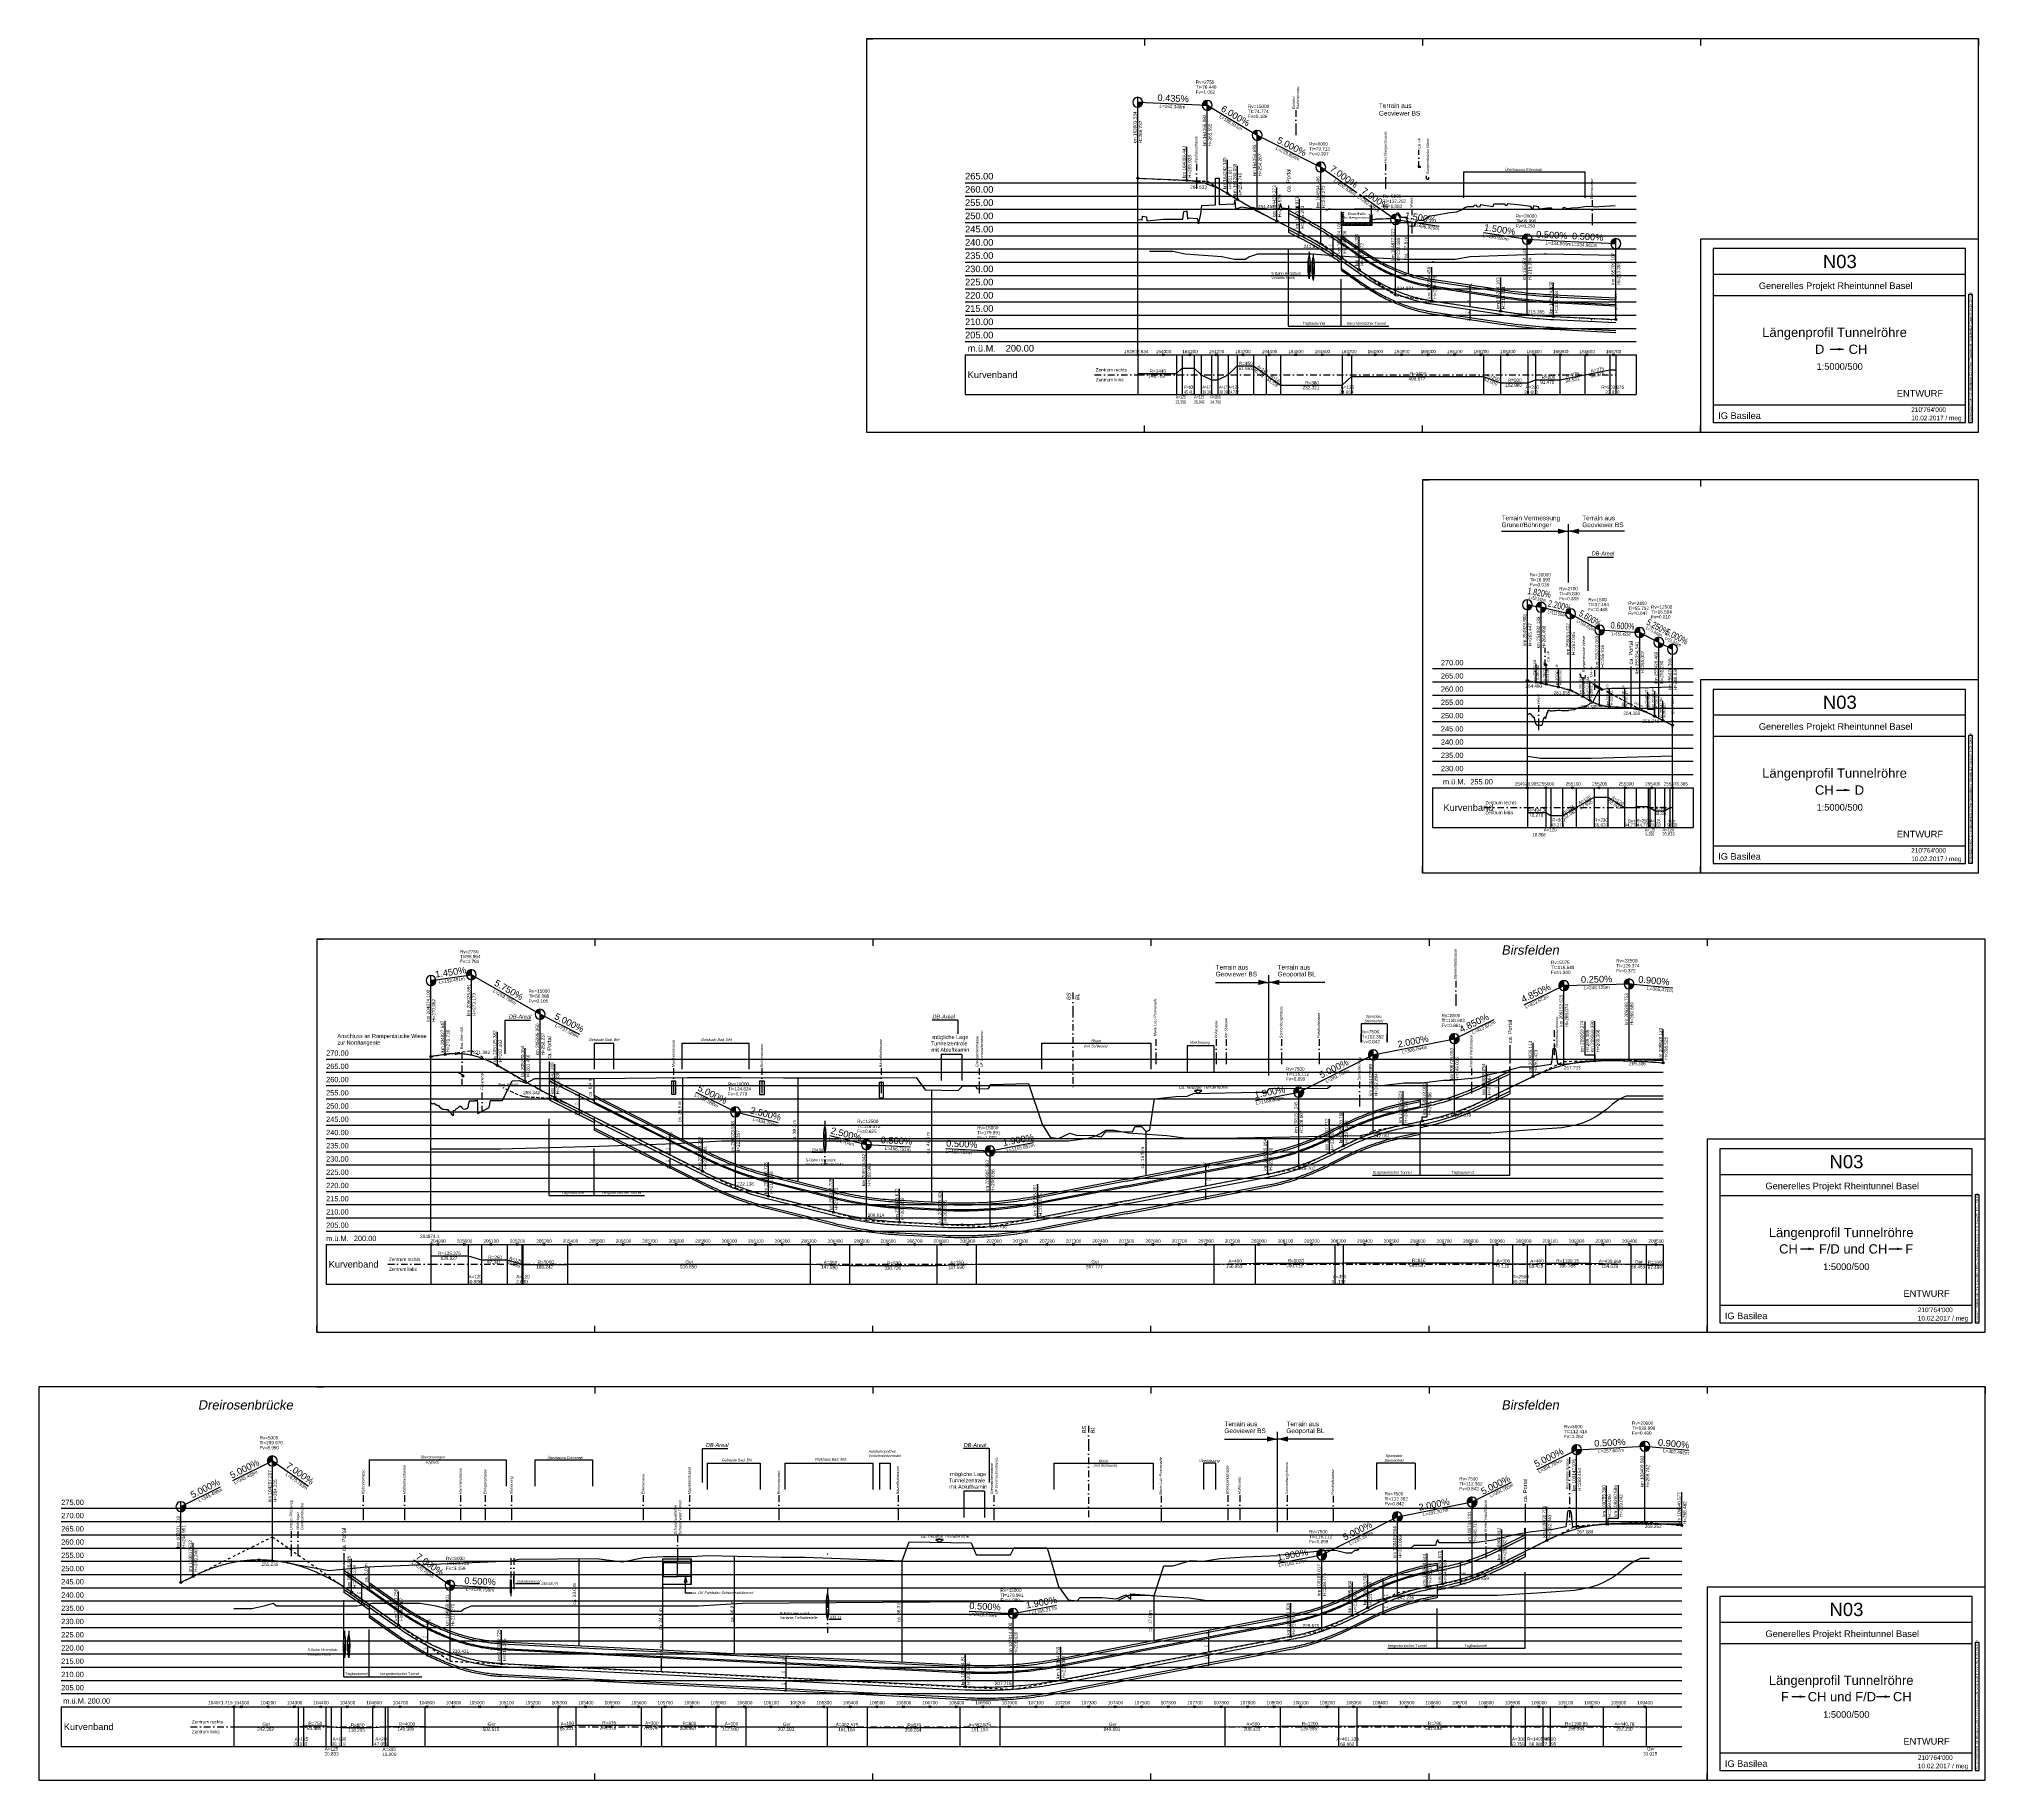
# Model space of a CAD drawing. Extents: x 2613415 to 2620765, y 1261452 to 1268028.
import ezdxf

# ---------------------------------------------------------------- set-up
doc = ezdxf.new("R2010")
doc.units = 0
doc.header["$LTSCALE"] = 5
for name, pattern in [('CADWORK_13', [4, 2, -2]), ('DASHDOT', [10, 5, -2.5, 0, -2.5]), ('DASHEDX2', [3.75, 2.5, -1.25])]:
    doc.linetypes.add(name, pattern=pattern)
doc.layers.get('0').update_dxf_attribs({"color": 1, "linetype": 'CONTINUOUS'})
for name, color, linetype in [('LÄNGSPROF__16', 7, 'CONTINUOUS'), ('LÄNGSPROF__22', 7, 'CONTINUOUS'), ('LÄNGSPROF__26', 7, 'CONTINUOUS'), ('LÄNGSPROF__77', 7, 'CONTINUOUS'), ('TB', 7, 'CONTINUOUS'), ('TERRAIN_GRUNDLAGE_PKT-WOLK', 7, 'CONTINUOUS')]:
    doc.layers.add(name, color=color, linetype=linetype)
doc.styles.add('ARIAL', font='')
doc.styles.add('HELVETICANEUE_LT_55_ROMAN', font='')
doc.styles.get("Standard").update_dxf_attribs({"font": 'MONOTXT'})
doc.styles.get('ARIAL').set_extended_font_data('Arial')
doc.styles.get('HELVETICANEUE_LT_55_ROMAN').set_extended_font_data('HelveticaNeue LT 55 Roman')
doc.linetypes.add('CADWORK_17', pattern='A,2,0,["|",STANDARD,S=6,R=170,X=3.02,Y=5.58],-2.1,-2.1,10.8', length=17)
pattern_1 = [(45, (0, 0), (3.53553391, -3.53553391), [])]

# ---------------------------------------------------------------- blocks, each defined once
blk = doc.blocks.new('*X45')
at = {"layer": 'LÄNGSPROF__16', "color": 251, "linetype": 'CONTINUOUS'}
for p, q in [((2615198, 1262207.4), (2615195.6, 1262207.4)), ((2615198, 1262206.9), (2615195.6, 1262206.9)), ((2615198, 1262206.4), (2615195.6, 1262206.4)), ((2615198, 1262205.9), (2615195.6, 1262205.9)), ((2615198, 1262205.4), (2615195.6, 1262205.4)), ((2615198, 1262205), (2615195.6, 1262205)), ((2615195.9, 1262204.5), (2615195.6, 1262204.5)), ((2615195.9, 1262204), (2615195.6, 1262204)), ((2615195.9, 1262203.5), (2615195.6, 1262203.5)), ((2615195.9, 1262203), (2615195.6, 1262203)), ((2615195.9, 1262202.5), (2615195.6, 1262202.5)), ((2615195.9, 1262202), (2615195.6, 1262202)), ((2615195.9, 1262201.5), (2615195.6, 1262201.5)), ((2615195.9, 1262201), (2615195.6, 1262201)), ((2615195.9, 1262200.5), (2615195.6, 1262200.5)), ((2615195.9, 1262200), (2615195.6, 1262200)), ((2615195.9, 1262199.5), (2615195.6, 1262199.5)), ((2615195.9, 1262199), (2615195.6, 1262199)), ((2615195.9, 1262198.5), (2615195.6, 1262198.5)), ((2615195.9, 1262198), (2615195.6, 1262198)), ((2615195.9, 1262197.5), (2615195.6, 1262197.5)), ((2615195.9, 1262197), (2615195.6, 1262197)), ((2615195.9, 1262196.5), (2615195.6, 1262196.5)), ((2615195.9, 1262196), (2615195.6, 1262196)), ((2615195.9, 1262195.6), (2615195.6, 1262195.6)), ((2615195.9, 1262195.1), (2615195.6, 1262195.1)), ((2615195.9, 1262194.6), (2615195.6, 1262194.6)), ((2615195.9, 1262194.1), (2615195.6, 1262194.1)), ((2615195.9, 1262193.6), (2615195.6, 1262193.6)), ((2615195.9, 1262193.1), (2615195.6, 1262193.1)), ((2615195.9, 1262192.6), (2615195.6, 1262192.6)), ((2615195.9, 1262192.1), (2615195.6, 1262192.1)), ((2615195.9, 1262191.6), (2615195.6, 1262191.6)), ((2615195.9, 1262191.1), (2615195.6, 1262191.1)), ((2615195.9, 1262190.6), (2615195.6, 1262190.6)), ((2615195.9, 1262190.1), (2615195.6, 1262190.1)), ((2615195.9, 1262189.6), (2615195.6, 1262189.6)), ((2615195.9, 1262189.1), (2615195.6, 1262189.1)), ((2615195.9, 1262188.6), (2615195.6, 1262188.6)), ((2615195.9, 1262188.1), (2615195.6, 1262188.1)), ((2615195.9, 1262187.6), (2615195.6, 1262187.6)), ((2615195.9, 1262187.1), (2615195.6, 1262187.1)), ((2615195.9, 1262186.6), (2615195.6, 1262186.6)), ((2615195.9, 1262186.1), (2615195.6, 1262186.1)), ((2615195.9, 1262185.6), (2615195.6, 1262185.6)), ((2615195.9, 1262185.2), (2615195.6, 1262185.2)), ((2615195.9, 1262184.7), (2615195.6, 1262184.7)), ((2615195.9, 1262184.2), (2615195.6, 1262184.2)), ((2615195.9, 1262183.7), (2615195.6, 1262183.7)), ((2615195.9, 1262183.2), (2615195.6, 1262183.2)), ((2615195.9, 1262182.7), (2615195.6, 1262182.7)), ((2615195.9, 1262182.2), (2615195.6, 1262182.2)), ((2615195.9, 1262181.7), (2615195.6, 1262181.7)), ((2615195.9, 1262181.2), (2615195.6, 1262181.2)), ((2615195.9, 1262180.7), (2615195.6, 1262180.7)), ((2615195.9, 1262180.2), (2615195.6, 1262180.2)), ((2615195.9, 1262179.7), (2615195.6, 1262179.7)), ((2615195.9, 1262179.2), (2615195.6, 1262179.2)), ((2615195.9, 1262178.7), (2615195.6, 1262178.7)), ((2615195.9, 1262178.2), (2615195.6, 1262178.2)), ((2615195.9, 1262177.7), (2615195.6, 1262177.7)), ((2615195.9, 1262177.2), (2615195.6, 1262177.2)), ((2615195.9, 1262176.7), (2615195.6, 1262176.7)), ((2615195.9, 1262176.2), (2615195.6, 1262176.2)), ((2615195.9, 1262175.8), (2615195.6, 1262175.8)), ((2615195.9, 1262175.3), (2615195.6, 1262175.3)), ((2615195.9, 1262174.8), (2615195.6, 1262174.8)), ((2615195.9, 1262174.3), (2615195.6, 1262174.3)), ((2615195.9, 1262173.8), (2615195.6, 1262173.8)), ((2615195.9, 1262173.3), (2615195.6, 1262173.3)), ((2615195.9, 1262172.8), (2615195.6, 1262172.8)), ((2615195.9, 1262172.3), (2615195.6, 1262172.3)), ((2615195.9, 1262171.8), (2615195.6, 1262171.8)), ((2615195.9, 1262171.3), (2615195.6, 1262171.3)), ((2615195.9, 1262170.8), (2615195.6, 1262170.8)), ((2615195.9, 1262170.3), (2615195.6, 1262170.3)), ((2615195.9, 1262169.8), (2615195.6, 1262169.8)), ((2615195.9, 1262169.3), (2615195.6, 1262169.3)), ((2615195.9, 1262168.8), (2615195.6, 1262168.8)), ((2615195.9, 1262168.3), (2615195.6, 1262168.3)), ((2615195.9, 1262167.8), (2615195.6, 1262167.8)), ((2615195.9, 1262167.3), (2615195.6, 1262167.3)), ((2615195.9, 1262166.8), (2615195.6, 1262166.8)), ((2615195.9, 1262166.3), (2615195.6, 1262166.3)), ((2615195.9, 1262165.9), (2615195.6, 1262165.9)), ((2615195.9, 1262165.4), (2615195.6, 1262165.4)), ((2615195.9, 1262164.9), (2615195.6, 1262164.9)), ((2615195.9, 1262164.4), (2615195.6, 1262164.4)), ((2615195.9, 1262163.9), (2615195.6, 1262163.9)), ((2615195.9, 1262163.4), (2615195.6, 1262163.4)), ((2615195.9, 1262162.9), (2615195.6, 1262162.9)), ((2615195.9, 1262162.4), (2615195.6, 1262162.4)), ((2615195.9, 1262161.9), (2615195.6, 1262161.9)), ((2615195.9, 1262161.4), (2615195.6, 1262161.4)), ((2615195.9, 1262160.9), (2615195.6, 1262160.9)), ((2615195.9, 1262160.4), (2615195.6, 1262160.4)), ((2615195.8, 1262159.9), (2615195.6, 1262159.9)), ((2615195.8, 1262159.4), (2615195.6, 1262159.4)), ((2615195.7, 1262158.9), (2615195.6, 1262158.9)), ((2615198, 1262158.9), (2615195.7, 1262158.9)), ((2615198, 1262158.4), (2615195.7, 1262158.4)), ((2615198, 1262159.9), (2615195.8, 1262159.9)), ((2615198, 1262159.4), (2615195.8, 1262159.4)), ((2615198, 1262160.9), (2615195.9, 1262160.9)), ((2615198, 1262160.4), (2615195.9, 1262160.4)), ((2615198, 1262204.5), (2615197.7, 1262204.5)), ((2615198, 1262204), (2615197.7, 1262204)), ((2615198, 1262203.5), (2615197.7, 1262203.5)), ((2615198, 1262203), (2615197.7, 1262203)), ((2615198, 1262202.5), (2615197.7, 1262202.5)), ((2615198, 1262202), (2615197.7, 1262202)), ((2615198, 1262201.5), (2615197.7, 1262201.5)), ((2615198, 1262201), (2615197.7, 1262201)), ((2615198, 1262200.5), (2615197.7, 1262200.5)), ((2615198, 1262200), (2615197.7, 1262200)), ((2615198, 1262199.5), (2615197.7, 1262199.5)), ((2615198, 1262199), (2615197.7, 1262199)), ((2615198, 1262198.5), (2615197.7, 1262198.5)), ((2615198, 1262198), (2615197.7, 1262198)), ((2615198, 1262197.5), (2615197.7, 1262197.5)), ((2615198, 1262197), (2615197.7, 1262197)), ((2615198, 1262196.5), (2615197.7, 1262196.5)), ((2615198, 1262196), (2615197.7, 1262196)), ((2615198, 1262195.6), (2615197.7, 1262195.6)), ((2615198, 1262195.1), (2615197.7, 1262195.1)), ((2615198, 1262194.6), (2615197.7, 1262194.6)), ((2615198, 1262194.1), (2615197.7, 1262194.1)), ((2615198, 1262193.6), (2615197.7, 1262193.6)), ((2615198, 1262193.1), (2615197.7, 1262193.1)), ((2615198, 1262192.6), (2615197.7, 1262192.6)), ((2615198, 1262192.1), (2615197.7, 1262192.1)), ((2615198, 1262191.6), (2615197.7, 1262191.6)), ((2615198, 1262191.1), (2615197.7, 1262191.1)), ((2615198, 1262190.6), (2615197.7, 1262190.6)), ((2615198, 1262190.1), (2615197.7, 1262190.1)), ((2615198, 1262189.6), (2615197.7, 1262189.6)), ((2615198, 1262189.1), (2615197.7, 1262189.1)), ((2615198, 1262188.6), (2615197.7, 1262188.6)), ((2615198, 1262188.1), (2615197.7, 1262188.1)), ((2615198, 1262187.6), (2615197.7, 1262187.6)), ((2615198, 1262187.1), (2615197.7, 1262187.1)), ((2615198, 1262186.6), (2615197.7, 1262186.6)), ((2615198, 1262186.1), (2615197.7, 1262186.1)), ((2615198, 1262185.6), (2615197.7, 1262185.6)), ((2615198, 1262185.2), (2615197.7, 1262185.2)), ((2615198, 1262184.7), (2615197.7, 1262184.7)), ((2615198, 1262184.2), (2615197.7, 1262184.2)), ((2615198, 1262183.7), (2615197.7, 1262183.7)), ((2615198, 1262183.2), (2615197.7, 1262183.2)), ((2615198, 1262182.7), (2615197.7, 1262182.7)), ((2615198, 1262182.2), (2615197.7, 1262182.2)), ((2615198, 1262181.7), (2615197.7, 1262181.7)), ((2615198, 1262181.2), (2615197.7, 1262181.2)), ((2615198, 1262180.7), (2615197.7, 1262180.7)), ((2615198, 1262180.2), (2615197.7, 1262180.2)), ((2615198, 1262179.7), (2615197.7, 1262179.7)), ((2615198, 1262179.2), (2615197.7, 1262179.2)), ((2615198, 1262178.7), (2615197.7, 1262178.7)), ((2615198, 1262178.2), (2615197.7, 1262178.2)), ((2615198, 1262177.7), (2615197.7, 1262177.7)), ((2615198, 1262177.2), (2615197.7, 1262177.2)), ((2615198, 1262176.7), (2615197.7, 1262176.7)), ((2615198, 1262176.2), (2615197.7, 1262176.2)), ((2615198, 1262175.8), (2615197.7, 1262175.8)), ((2615198, 1262175.3), (2615197.7, 1262175.3)), ((2615198, 1262174.8), (2615197.7, 1262174.8)), ((2615198, 1262174.3), (2615197.7, 1262174.3)), ((2615198, 1262173.8), (2615197.7, 1262173.8)), ((2615198, 1262173.3), (2615197.7, 1262173.3)), ((2615198, 1262172.8), (2615197.7, 1262172.8)), ((2615198, 1262172.3), (2615197.7, 1262172.3)), ((2615198, 1262171.8), (2615197.7, 1262171.8)), ((2615198, 1262171.3), (2615197.7, 1262171.3)), ((2615198, 1262170.8), (2615197.7, 1262170.8)), ((2615198, 1262170.3), (2615197.7, 1262170.3)), ((2615198, 1262169.8), (2615197.7, 1262169.8)), ((2615198, 1262169.3), (2615197.7, 1262169.3)), ((2615198, 1262168.8), (2615197.7, 1262168.8)), ((2615198, 1262168.3), (2615197.7, 1262168.3)), ((2615198, 1262167.8), (2615197.7, 1262167.8)), ((2615198, 1262167.3), (2615197.7, 1262167.3)), ((2615198, 1262166.8), (2615197.7, 1262166.8)), ((2615198, 1262166.3), (2615197.7, 1262166.3)), ((2615198, 1262165.9), (2615197.7, 1262165.9)), ((2615198, 1262165.4), (2615197.7, 1262165.4)), ((2615198, 1262164.9), (2615197.7, 1262164.9)), ((2615198, 1262164.4), (2615197.7, 1262164.4)), ((2615198, 1262163.9), (2615197.7, 1262163.9)), ((2615198, 1262163.4), (2615197.7, 1262163.4)), ((2615198, 1262162.9), (2615197.7, 1262162.9)), ((2615198, 1262162.4), (2615197.7, 1262162.4)), ((2615198, 1262161.9), (2615197.7, 1262161.9)), ((2615198, 1262161.4), (2615197.7, 1262161.4))]:
    blk.add_line(p, q, dxfattribs=at)
blk = doc.blocks.new('CDWK_EXTR_2')
at = {"color": 0}
blk.add_solid([(0, 0), (2, 0.5), (2, -0.5)], dxfattribs=at)
blk = doc.blocks.new('CDWK_EXTR_0')
at = {"color": 0}
for p, q in [((0, 0), (2, 0.5)), ((0, 0), (2, -0.5)), ((2, 0.5), (2, -0.5))]:
    blk.add_line(p, q, dxfattribs=at)
blk = doc.blocks.new('CDWK_PTTYP10')
at = {"color": 0}
blk.add_circle((0, 0), 0.5, dxfattribs=at)
blk = doc.blocks.new('CDWK_PTTYP2')
at = {"color": 0}
for p, q in [((-0.5, 0), (0.5, 0)), ((0, 0.5), (0, -0.5))]:
    blk.add_line(p, q, dxfattribs=at)
blk = doc.blocks.new('CDWK_PTTYP18')
at = {"color": 0}
for radius in [0.5, 0.2]:
    blk.add_circle((0, 0), radius, dxfattribs=at)
blk = doc.blocks.new('CDWK_PTTYP9')
at = {"color": 0}
for radius in [0.5, 0.167]:
    blk.add_circle((0, 0), radius, dxfattribs=at)
blk = doc.blocks.new('CDWK_PTTYP4')
h = blk.add_hatch(color=0)
edge = h.paths.add_edge_path()
edge.add_arc((0, 0), 0.5, 0, 360)

msp = doc.modelspace()

# ---------------------------------------------------------------- hatches: boundary and pattern name
at = {"layer": 'LÄNGSPROF__16', "linetype": 'CONTINUOUS'}
for points in [[(2619479.8, 1262712.3), (2619479.8, 1262731, 0.428923), (2619461.1, 1262711.3)], [(2614296.4, 1262657.1), (2614296.4, 1262675.8, 0.557537), (2614279.7, 1262648.7)], [(2614296.4, 1262657.1), (2614296.4, 1262638.3, 0.244735), (2614311.8, 1262646.3)], [(2619222.2, 1262699.4), (2619222.2, 1262718.1, 0.557537), (2619205.4, 1262691)], [(2619222.2, 1262699.4), (2619222.2, 1262680.6, 0.428923), (2619240.9, 1262700.3)], [(2619479.8, 1262712.3), (2619479.8, 1262693.5, 0.388162), (2619498.5, 1262710.6)], [(2618827.4, 1262502), (2618827.4, 1262520.7, 0.473285), (2618809, 1262498.3)], [(2618827.4, 1262502), (2618827.4, 1262483.2, 0.557537), (2618844.2, 1262510.4)], [(2613950.9, 1262484.4), (2613950.9, 1262465.6, 0.557537), (2613967.7, 1262492.7)], [(2618545.1, 1262445.5), (2618545.1, 1262464.3, 0.557537), (2618528.3, 1262437.2)], [(2618545.1, 1262445.5), (2618545.1, 1262426.8, 0.473285), (2618563.5, 1262449.2)], [(2618259.2, 1262302.6), (2618259.2, 1262321.3, 0.47034), (2618240.8, 1262299.1)], [(2618259.2, 1262302.6), (2618259.2, 1262283.8, 0.557537), (2618276, 1262311)], [(2614967.2, 1262187.5), (2614967.2, 1262206.3, 0.244735), (2614951.9, 1262198.3)], [(2614967.2, 1262187.5), (2614967.2, 1262168.8, 0.399656), (2614985.9, 1262186.6)], [(2617094, 1262081.2), (2617094, 1262100, 0.399656), (2617075.3, 1262082.1)], [(2617094, 1262081.2), (2617094, 1262062.5, 0.47034), (2617112.4, 1262084.7)]]:
    msp.add_hatch(color=1, dxfattribs=at).paths.add_polyline_path(points)
at = {"layer": 'LÄNGSPROF__16'}
for points in [[(2615209.3, 1262221.7), (2615206.4, 1262221.7), (2615206.4, 1262209.2), (2615206.7, 1262209.2), (2615206.7, 1262218.7), (2615209, 1262218.7), (2615209, 1262209.2), (2615209.3, 1262209.2)], [(2615209.3, 1262209.2), (2615209, 1262209.2), (2615209, 1262197.7), (2615206.7, 1262197.7), (2615206.7, 1262209.2), (2615206.4, 1262209.2), (2615206.4, 1262194.7), (2615209.3, 1262194.7)]]:
    msp.add_hatch(color=251, dxfattribs=at).paths.add_polyline_path(points)
at = {"layer": 'LÄNGSPROF__22', "linetype": 'CONTINUOUS'}
for points in [[(2619035.9, 1265890.6), (2619035.9, 1265871.9, 0.362415), (2619054.3, 1265887.3)], [(2619088, 1265881.1), (2619088, 1265899.9, 0.362415), (2619069.6, 1265884.5)], [(2619088, 1265881.1), (2619088, 1265862.4, 0.352119), (2619106.3, 1265877.1)], [(2619199.5, 1265856.6), (2619199.5, 1265875.4, 0.352119), (2619181.2, 1265860.6)], [(2619199.5, 1265856.6), (2619199.5, 1265837.9, 0.271465), (2619215.9, 1265847.4)], [(2619309, 1265795.3), (2619309, 1265814.1, 0.271465), (2619292.6, 1265804.5)], [(2619309, 1265795.3), (2619309, 1265776.6, 0.396768), (2619327.7, 1265794.2)], [(2619460.4, 1265786.2), (2619460.4, 1265805, 0.396768), (2619441.7, 1265787.3)], [(2619460.4, 1265786.2), (2619460.4, 1265767.5, 0.278737), (2619477, 1265777.5)], [(2619532.4, 1265748.5), (2619532.4, 1265767.2, 0.278737), (2619515.8, 1265757.2)], [(2619532.4, 1265748.5), (2619532.4, 1265729.7, 0.284079), (2619549.1, 1265740.1)], [(2619584.2, 1265722.5), (2619584.2, 1265741.3, 0.284079), (2619567.5, 1265730.9)], [(2619101.5, 1265669.3), (2619102.9, 1265668.7), (2619108.9, 1265666.3), (2619108.9, 1265664.3), (2619102.9, 1265666.7), (2619101.5, 1265667.3)], [(2619101.5, 1265669.3), (2619102.9, 1265668.7), (2619108.9, 1265666.3), (2619108.9, 1265664.3), (2619102.9, 1265666.7), (2619101.5, 1265667.3)], [(2619291, 1265588.7), (2619304.6, 1265581.8), (2619318.4, 1265573.5), (2619318.4, 1265571.5), (2619304.6, 1265579.8), (2619291, 1265586.7)], [(2619291, 1265588.7), (2619304.6, 1265581.8), (2619318.4, 1265573.5), (2619318.4, 1265571.5), (2619304.6, 1265579.8), (2619291, 1265586.7)]]:
    msp.add_hatch(color=1, dxfattribs=at).paths.add_polyline_path(points)
h = msp.add_hatch(dxfattribs=at)
h.set_pattern_fill('ANSI31', color=1, scale=1.574813, style=0, pattern_type=2)
h.set_pattern_definition(pattern_1)
h.paths.add_polyline_path([(2619101.5, 1265667.3), (2619102.9, 1265666.7), (2619108.9, 1265664.3), (2619108.9, 1265659.3), (2619102.9, 1265661.7), (2619101.5, 1265662.3)])
h = msp.add_hatch(dxfattribs=at)
h.set_pattern_fill('ANSI31', color=1, scale=1.574813, style=0, pattern_type=2)
h.set_pattern_definition(pattern_1)
h.paths.add_polyline_path([(2619101.5, 1265667.3), (2619102.9, 1265666.7), (2619108.9, 1265664.3), (2619108.9, 1265659.3), (2619102.9, 1265661.7), (2619101.5, 1265662.3)])
h = msp.add_hatch(dxfattribs=at)
h.set_pattern_fill('ANSI31', color=1, scale=1.574813, style=0, pattern_type=2)
h.set_pattern_definition(pattern_1)
h.paths.add_polyline_path([(2619291, 1265586.7), (2619304.6, 1265579.8), (2619318.4, 1265571.5), (2619318.4, 1265566.5), (2619304.6, 1265574.8), (2619291, 1265581.7)])
h = msp.add_hatch(dxfattribs=at)
h.set_pattern_fill('ANSI31', color=1, scale=1.574813, style=0, pattern_type=2)
h.set_pattern_definition(pattern_1)
h.paths.add_polyline_path([(2619291, 1265586.7), (2619304.6, 1265579.8), (2619318.4, 1265571.5), (2619318.4, 1265566.5), (2619304.6, 1265574.8), (2619291, 1265581.7)])
at = {"layer": 'LÄNGSPROF__26', "linetype": 'CONTINUOUS'}
for points in [[(2615047.8, 1264493.3), (2615047.8, 1264512.1, 0.457046), (2615029.2, 1264490.6)], [(2614895.3, 1264471.2), (2614895.3, 1264452.5, 0.457046), (2614913.9, 1264473.9)], [(2615047.8, 1264493.3), (2615047.8, 1264474.6, 0.268422), (2615064.1, 1264484)], [(2619173.8, 1264452.4), (2619173.8, 1264471.1, 0.553587), (2619157, 1264444.2)], [(2619173.8, 1264452.4), (2619173.8, 1264433.6, 0.421553), (2619192.6, 1264452.8)], [(2619420, 1264458.5), (2619420, 1264477.3, 0.421553), (2619401.2, 1264458)], [(2619420, 1264458.5), (2619420, 1264439.8, 0.388162), (2619438.6, 1264456.8)], [(2615307.6, 1264344), (2615307.6, 1264362.7, 0.268422), (2615291.3, 1264353.3)], [(2615307.6, 1264344), (2615307.6, 1264325.2, 0.284079), (2615324.3, 1264335.6)], [(2618454.2, 1264190.6), (2618454.2, 1264209.3, 0.557537), (2618437.4, 1264182.2)], [(2618760.3, 1264251.8), (2618760.3, 1264270.5, 0.473285), (2618741.9, 1264248.1)], [(2618760.3, 1264251.8), (2618760.3, 1264233, 0.553587), (2618777.1, 1264260)], [(2618454.2, 1264190.6), (2618454.2, 1264171.8, 0.473285), (2618472.6, 1264194.2)], [(2615012.6, 1264116.3), (2615012.6, 1264116.3), (2615018.5, 1264113.4), (2615018.5, 1264111.4), (2615012.6, 1264114.3), (2615012.6, 1264114.3)], [(2618172.5, 1264049.7), (2618172.5, 1264068.4, 0.47034), (2618154, 1264046.2)], [(2618172.5, 1264049.7), (2618172.5, 1264030.9, 0.557537), (2618189.2, 1264058.1)], [(2616045.1, 1263975.2), (2616045.1, 1263993.9, 0.284079), (2616028.4, 1263983.6)], [(2616045.1, 1263975.2), (2616045.1, 1263956.4, 0.344151), (2616063.3, 1263970.6)], [(2616539.9, 1263851.5), (2616539.9, 1263870.3, 0.344151), (2616521.7, 1263856.1)], [(2616539.9, 1263851.5), (2616539.9, 1263832.8, 0.399656), (2616558.6, 1263850.6)], [(2617006.6, 1263828.2), (2617006.6, 1263846.9, 0.399656), (2616987.9, 1263829.1)], [(2617006.6, 1263828.2), (2617006.6, 1263809.4, 0.47034), (2617025, 1263831.7)]]:
    msp.add_hatch(color=1, dxfattribs=at).paths.add_polyline_path(points)
h = msp.add_hatch(dxfattribs=at)
h.set_pattern_fill('ANSI31', color=1, scale=1.574813, style=0, pattern_type=2)
h.set_pattern_definition(pattern_1)
h.paths.add_polyline_path([(2615012.6, 1264114.3), (2615012.6, 1264114.3), (2615018.5, 1264111.4), (2615018.5, 1264106.4), (2615012.6, 1264109.3), (2615012.6, 1264109.3)])
at = {"layer": 'LÄNGSPROF__77', "linetype": 'CONTINUOUS'}
for points in [[(2617564.5, 1267788.2), (2617564.5, 1267769.5, 0.401537), (2617583.3, 1267787.4)], [(2617826.9, 1267776.8), (2617826.9, 1267795.6, 0.401537), (2617808.1, 1267777.6)], [(2617826.9, 1267776.8), (2617826.9, 1267758.1, 0.263447), (2617843, 1267767.2)], [(2618015.7, 1267663.5), (2618015.7, 1267682.3, 0.263447), (2617999.6, 1267673.2)], [(2618015.7, 1267663.5), (2618015.7, 1267644.8, 0.284079), (2618032.5, 1267655.1)], [(2618255.6, 1267543.6), (2618255.6, 1267562.3, 0.284079), (2618238.8, 1267552)], [(2618255.6, 1267543.6), (2618255.6, 1267524.8, 0.244735), (2618270.9, 1267532.8)], [(2618625.4, 1267550), (2618626.4, 1267549.5), (2618630.3, 1267547.5), (2618630.3, 1267545.5), (2618626.4, 1267547.5), (2618625.4, 1267548)], [(2618538.2, 1267345.7), (2618538.2, 1267364.5, 0.244735), (2618522.9, 1267356.5)], [(2618538.2, 1267345.7), (2618538.2, 1267327, 0.371247), (2618556.8, 1267342.9)], [(2619035.1, 1267271.2), (2619035.1, 1267289.9, 0.371247), (2619016.6, 1267274)], [(2619035.1, 1267271.2), (2619035.1, 1267252.4, 0.399656), (2619053.9, 1267270.3)], [(2619370.1, 1267254.4), (2619370.1, 1267273.2, 0.399656), (2619351.4, 1267255.4)]]:
    msp.add_hatch(color=1, dxfattribs=at).paths.add_polyline_path(points)
h = msp.add_hatch(dxfattribs=at)
h.set_pattern_fill('ANSI31', color=1, scale=1.574813, style=0, pattern_type=2)
h.set_pattern_definition(pattern_1)
h.paths.add_polyline_path([(2618625.4, 1267548), (2618626.4, 1267547.5), (2618630.3, 1267545.5), (2618630.3, 1267540.5), (2618626.4, 1267542.5), (2618625.4, 1267543)])
at = {"layer": 'LÄNGSPROF__77'}
h = msp.add_hatch(dxfattribs=at)
h.set_pattern_fill('ANSI31', color=160, scale=1.574813, style=0, pattern_type=2)
h.set_pattern_definition(pattern_1)
h.paths.add_polyline_path([(2618333.1, 1267374.2), (2618333.1, 1267324.2), (2618449.5, 1267324.2), (2618449.5, 1267364.2), (2618439.5, 1267364.2), (2618439.5, 1267334.2), (2618343.1, 1267334.2), (2618343.1, 1267374.2)])

# ---------------------------------------------------------------- linework, layer by layer
at = {"layer": 'LÄNGSPROF__16', "color": 9, "linetype": 'CONTINUOUS'}
for p, q in [((2617851.7, 1264225.2, 2.5), (2617751.7, 1264225.2, 2.5)), ((2614661.5, 1262660.9, 2.5), (2615179.5, 1262660.9, 2.5)), ((2615287.1, 1262660.9, 2.5), (2615505.4, 1262660.9, 2.5)), ((2615919.2, 1262703.5, 2.5), (2616016.2, 1262703.5, 2.5)), ((2617003.2, 1262703.5, 2.5), (2616906.2, 1262703.5, 2.5)), ((2615938.9, 1262648.4, 2.5), (2616138.2, 1262648.4, 2.5)), ((2616231.6, 1262648.4, 2.5), (2616563.9, 1262648.4, 2.5)), ((2616589.2, 1262648.4, 2.5), (2616629.2, 1262648.4, 2.5)), ((2617248.2, 1262648.4, 2.5), (2617622.4, 1262648.4, 2.5)), ((2617858.2, 1262648.4, 2.5), (2617813.2, 1262648.4, 2.5)), ((2618612.7, 1262648.4, 2.5), (2618466, 1262648.4, 2.5)), ((2613498.9, 1262478.2), (2614150.9, 1262478.2)), ((2614150.9, 1262478.2), (2619619.8, 1262478.2)), ((2613498.9, 1262428.2), (2614150.9, 1262428.2)), ((2613498.9, 1262378.2), (2614150.9, 1262378.2)), ((2614150.9, 1262428.2), (2619619.8, 1262428.2)), ((2614150.9, 1262378.2), (2619619.8, 1262378.2)), ((2613498.9, 1262328.2), (2614150.9, 1262328.2)), ((2614150.9, 1262328.2), (2619619.8, 1262328.2)), ((2613498.9, 1262278.2), (2614150.9, 1262278.2)), ((2613498.9, 1262228.2), (2614150.9, 1262228.2)), ((2614150.9, 1262278.2), (2619619.8, 1262278.2)), ((2614150.9, 1262228.2), (2619619.8, 1262228.2)), ((2613498.9, 1262178.2), (2614150.9, 1262178.2)), ((2614150.9, 1262178.2), (2619619.8, 1262178.2)), ((2615215, 1262194.7, 2.5), (2615305.6, 1262194.7, 2.5)), ((2613498.9, 1262128.2), (2614150.9, 1262128.2)), ((2613498.9, 1262078.2), (2614150.9, 1262078.2)), ((2614150.9, 1262128.2), (2619619.8, 1262128.2)), ((2614150.9, 1262078.2), (2619619.8, 1262078.2)), ((2613498.9, 1262028.2), (2614150.9, 1262028.2)), ((2614150.9, 1262028.2), (2619619.8, 1262028.2)), ((2613498.9, 1261978.2), (2614150.9, 1261978.2)), ((2613498.9, 1261928.2), (2614150.9, 1261928.2)), ((2614150.9, 1261978.2), (2619619.8, 1261978.2)), ((2614150.9, 1261928.2), (2619619.8, 1261928.2)), ((2613498.9, 1261878.2), (2614150.9, 1261878.2)), ((2614150.9, 1261878.2), (2619619.8, 1261878.2)), ((2613498.9, 1261828.2), (2614150.9, 1261828.2)), ((2613498.9, 1261778.2), (2614150.9, 1261778.2)), ((2614150.9, 1261828.2), (2619619.8, 1261828.2)), ((2614150.9, 1261778.2), (2619619.8, 1261778.2)), ((2613498.9, 1261728.2), (2613498.9, 1261578.2)), ((2614150.9, 1261728.2), (2614150.9, 1261578.2)), ((2614393.3, 1261728.2), (2614393.3, 1261578.2)), ((2614414.1, 1261728.2), (2614414.1, 1261578.2)), ((2614497.6, 1261728.2), (2614497.6, 1261578.2)), ((2614518.4, 1261728.2), (2614518.4, 1261578.2)), ((2614556.5, 1261728.2), (2614556.5, 1261578.2)), ((2614674.8, 1261728.2), (2614674.8, 1261578.2)), ((2614721.9, 1261728.2), (2614721.9, 1261578.2)), ((2614731.9, 1261728.2), (2614731.9, 1261578.2)), ((2614872.3, 1261728.2), (2614872.3, 1261578.2)), ((2615374.8, 1261728.2), (2615374.8, 1261578.2)), ((2615443, 1261728.2), (2615443, 1261578.2)), ((2615688.5, 1261728.2), (2615688.5, 1261578.2)), ((2615765.5, 1261728.2), (2615765.5, 1261578.2)), ((2615971.5, 1261728.2), (2615971.5, 1261578.2)), ((2616084, 1261728.2), (2616084, 1261578.2)), ((2616391.6, 1261728.2), (2616391.6, 1261578.2)), ((2616542.7, 1261728.2), (2616542.7, 1261578.2)), ((2616892.9, 1261728.2), (2616892.9, 1261578.2)), ((2617044, 1261728.2), (2617044, 1261578.2)), ((2617893.7, 1261728.2), (2617893.7, 1261578.2)), ((2618102.1, 1261728.2), (2618102.1, 1261578.2)), ((2618322.7, 1261728.2), (2618322.7, 1261578.2)), ((2618392.3, 1261728.2), (2618392.3, 1261578.2)), ((2618973.8, 1261728.2), (2618973.8, 1261578.2)), ((2619027.6, 1261728.2), (2619027.6, 1261578.2)), ((2619094.4, 1261728.2), (2619094.4, 1261578.2)), ((2619121.8, 1261728.2), (2619121.8, 1261578.2)), ((2619321.8, 1261728.2), (2619321.8, 1261578.2)), ((2619485, 1261728.2), (2619485, 1261578.2)), ((2613498.9, 1261578.2), (2614150.9, 1261578.2)), ((2614150.9, 1261578.2), (2619619.8, 1261578.2))]:
    msp.add_line(p, q, dxfattribs=at)
at = {"layer": 'LÄNGSPROF__16', "color": 20, "linetype": 'CONTINUOUS'}
for p, q in [((2616333.8, 1263823.1, 3), (2616376.7, 1263823.1, 3)), ((2616399.1, 1262059.3, 3), (2616444.7, 1262059.3, 3))]:
    msp.add_line(p, q, dxfattribs=at)
at = {"layer": 'LÄNGSPROF__16', "color": 1, "linetype": 'CONTINUOUS'}
for p, q in [((2614147.4, 1262582.6), (2614296.4, 1262657.1)), ((2614296.4, 1262280.5), (2614296.4, 1262657.1)), ((2614296.4, 1262657.1), (2614433, 1262561.5)), ((2619073.1, 1262624.8), (2619222.2, 1262699.4)), ((2619222.2, 1262699.4), (2619479.8, 1262712.3)), ((2619222.2, 1262400.1), (2619222.2, 1262699.4)), ((2619479.8, 1262420.7), (2619479.8, 1262712.3)), ((2619479.8, 1262712.3), (2619645.8, 1262697.3)), ((2613950.9, 1262484.4), (2614100, 1262558.9)), ((2616985.8, 1262542.5, 2.5), (2616907.8, 1262542.5, 2.5)), ((2618827.4, 1262502), (2618976.5, 1262576.5)), ((2619334.6, 1262418.3), (2619334.6, 1262563.3)), ((2619619.8, 1262413), (2619619.8, 1262539.7)), ((2613950.9, 1262197.7), (2613950.9, 1262484.4)), ((2618396, 1262371), (2618545.1, 1262445.5)), ((2618545.1, 1262445.5), (2618827.4, 1262502)), ((2618545.1, 1262150.4), (2618545.1, 1262445.5)), ((2618827.4, 1262215.3), (2618827.4, 1262502)), ((2619027.6, 1262494.4, 267.7), (2619027.6, 1262424.4, 260.7)), ((2619109.9, 1262356.6), (2619109.9, 1262483.2)), ((2618259.2, 1262302.6), (2618408.3, 1262377.1)), ((2618939.6, 1262271.4), (2618939.6, 1262398.1)), ((2613996.8, 1262220.6), (2613996.8, 1262347.3)), ((2614566.2, 1262308.9, 3), (2614566.2, 1262263.7, 3)), ((2618095.5, 1262271.5), (2618259.2, 1262302.6)), ((2618259.2, 1262015.9), (2618259.2, 1262302.6)), ((2618657.5, 1262181.3), (2618657.5, 1262308)), ((2618715.1, 1262192.9), (2618715.1, 1262319.5)), ((2614595.7, 1262161), (2614595.7, 1262287.6)), ((2614830.7, 1262283.1), (2614967.2, 1262187.5)), ((2618432.9, 1262102.8), (2618432.9, 1262229.4)), ((2618694.9, 1262270.3, 3), (2618694.9, 1262240.8, 3)), ((2618781.9, 1262271.2, 257.7), (2618781.9, 1262261.2, 256.7)), ((2618781.9, 1262261.2, 256.7), (2618781.9, 1262209.2, 251.5)), ((2619027.6, 1261948.5, 2.5), (2619027.6, 1262237.4, 2.5)), ((2614632.5, 1262197.2, 257.7), (2614632.5, 1262187.2, 256.7)), ((2614632.5, 1262187.2, 256.7), (2614632.5, 1262135.2, 251.5)), ((2614661.5, 1262196.4, 3), (2614661.5, 1262166.9, 3)), ((2614773, 1262036.8), (2614773, 1262163.5)), ((2614967.2, 1261900.9), (2614967.2, 1262187.5)), ((2614967.2, 1262187.5), (2615133.7, 1262179.2)), ((2618375.2, 1262073.9), (2618375.2, 1262200.6)), ((2618490.1, 1262208.7, 255.2), (2618490.1, 1262201.7, 254.2)), ((2618490.1, 1262201.7, 261.4), (2618490.1, 1262183.7, 260.4)), ((2618490.1, 1262179.2, 260.4), (2618490.1, 1262127.2, 255.2)), ((2618694.9, 1262188.8, 3), (2618694.9, 1262140.1, 3)), ((2618781.9, 1262209.2, 251.5), (2618781.9, 1262199.2, 250.5)), ((2618781.9, 1262199.2, 250.5), (2618781.9, 1262189.2, 249.5)), ((2614566.2, 1261842.2, 2.5), (2614566.2, 1262131.1, 2.5)), ((2614632.5, 1262135.2, 251.5), (2614632.5, 1262125.2, 250.5)), ((2614632.5, 1262125.2, 250.5), (2614632.5, 1262115.2, 249.5)), ((2614661.5, 1262114.9, 3), (2614661.5, 1262066.2, 3)), ((2616927.6, 1262089.5), (2617094, 1262081.2)), ((2617094, 1262081.2), (2617257.8, 1262112.3)), ((2617094, 1261794.5), (2617094, 1262081.2)), ((2618143.1, 1261993.9), (2618143.1, 1262120.5)), ((2618490.1, 1262115.5, 255.2), (2618490.1, 1262085.5, 254.2)), ((2618490.1, 1262085.5, 255.2), (2618490.1, 1262078.5, 254.2)), ((2618694.9, 1261948.5, 2.5), (2618694.9, 1262100.3, 2.5)), ((2614661.5, 1261842.2, 2.5), (2614661.5, 1262019.8, 2.5)), ((2614882.7, 1262051.6, 255.2), (2614882.7, 1262044.6, 254.2)), ((2614882.7, 1262044.6, 261.4), (2614882.7, 1262026.6, 260.4)), ((2614882.7, 1262022.1, 260.4), (2614882.7, 1261970.1, 255.2)), ((2615161.9, 1261891.1), (2615161.9, 1262017.8)), ((2617832.3, 1262016.3, 255.2), (2617832.3, 1262009.3, 254.2)), ((2617832.3, 1262009.3, 261.4), (2617832.3, 1261991.3, 260.4)), ((2614882.7, 1261958.4, 255.2), (2614882.7, 1261928.4, 254.2)), ((2614882.7, 1261928.4, 255.2), (2614882.7, 1261921.4, 254.2)), ((2616914, 1261803.5), (2616914, 1261930.2)), ((2617274, 1261828.7), (2617274, 1261955.4)), ((2617832.3, 1261986.8, 260.4), (2617832.3, 1261934.8, 255.2)), ((2617832.3, 1261923.1, 255.2), (2617832.3, 1261893.1, 254.2)), ((2618694.9, 1261948.5, 2.5), (2618508.9, 1261948.5, 2.5)), ((2619027.6, 1261948.5, 2.5), (2618694.9, 1261948.5, 2.5)), ((2615765.5, 1261861, 3), (2615765.5, 1261914.8, 3)), ((2616235.1, 1261919, 255.2), (2616235.1, 1261912, 254.2)), ((2616235.1, 1261912, 261.4), (2616235.1, 1261894, 260.4)), ((2616235.1, 1261889.5, 260.4), (2616235.1, 1261837.5, 255.2)), ((2617832.3, 1261893.1, 255.2), (2617832.3, 1261886.1, 254.2)), ((2614566.2, 1261842.2, 2.5), (2614661.5, 1261842.2, 2.5)), ((2614661.5, 1261842.2, 2.5), (2614861, 1261842.2, 2.5)), ((2616235.1, 1261825.8, 255.2), (2616235.1, 1261795.8, 254.2)), ((2616235.1, 1261795.8, 255.2), (2616235.1, 1261788.8, 254.2))]:
    msp.add_line(p, q, dxfattribs=at)
at = {"layer": 'LÄNGSPROF__16', "color": 2, "linetype": 'CONTINUOUS'}
for p, q in [((2613498.9, 1261728.2), (2614150.9, 1261728.2)), ((2614150.9, 1261728.2), (2619619.8, 1261728.2))]:
    msp.add_line(p, q, dxfattribs=at)
at = {"layer": 'LÄNGSPROF__16', "color": 9, "linetype": 'DASHDOT'}
for p, q in [((2613987.6, 1261653.2), (2614150.9, 1261653.2)), ((2614150.9, 1261653.2), (2619619.8, 1261653.2))]:
    msp.add_line(p, q, dxfattribs=at)
at = {"layer": 'LÄNGSPROF__16', "color": 9, "linetype": 'CONTINUOUS', "elevation": 2.5}
for points in [[(2617751.7, 1264225.2), (2617751.7, 1264156.1), (2617751.7, 1264126.3)], [(2617851.7, 1264225.2), (2617851.7, 1264156.1), (2617851.7, 1264126.3)], [(2614661.5, 1262660.9), (2614661.5, 1262591.8), (2614661.5, 1262562)], [(2615179.5, 1262660.9), (2615179.5, 1262591.8), (2615179.5, 1262562)], [(2615287.1, 1262660.9), (2615287.1, 1262591.8), (2615287.1, 1262562)], [(2615505.4, 1262660.9), (2615505.4, 1262591.8), (2615505.4, 1262562)], [(2615919.2, 1262703.5), (2615919.2, 1262606), (2615919.2, 1262576.2)], [(2617003.2, 1262703.5), (2617003.2, 1262606), (2617003.2, 1262576.2)], [(2615938.9, 1262648.4), (2615938.9, 1262579.2), (2615938.9, 1262549.4)], [(2616138.2, 1262648.4), (2616138.2, 1262579.2), (2616138.2, 1262549.4)], [(2616231.6, 1262648.4), (2616231.6, 1262579.2), (2616231.6, 1262549.4)], [(2616563.9, 1262648.4), (2616563.9, 1262579.2), (2616563.9, 1262549.4)], [(2616589.2, 1262648.4), (2616589.2, 1262579.2), (2616589.2, 1262549.4)], [(2616629.2, 1262648.4), (2616629.2, 1262579.2), (2616629.2, 1262549.4)], [(2617248.2, 1262648.4), (2617248.2, 1262579.2), (2617248.2, 1262549.4)], [(2617622.4, 1262648.4), (2617622.4, 1262579.2), (2617622.4, 1262549.4)], [(2617813.2, 1262648.4), (2617813.2, 1262579.2), (2617813.2, 1262549.4)], [(2617858.2, 1262648.4), (2617858.2, 1262579.2), (2617858.2, 1262549.4)], [(2618466, 1262648.4), (2618466, 1262579.2), (2618466, 1262549.4)], [(2618612.7, 1262648.4), (2618612.7, 1262579.2), (2618612.7, 1262549.4)], [(2615206.4, 1262194.7), (2615207.8, 1262194.7), (2615209.3, 1262194.7), (2615209.3, 1262221.7), (2615206.4, 1262221.7), (2615206.4, 1262194.7)], [(2615206.7, 1262197.7), (2615209, 1262197.7), (2615209, 1262218.7), (2615206.7, 1262218.7), (2615206.7, 1262197.7)], [(2615206.7, 1262197.7), (2615209, 1262197.7), (2615209, 1262218.7), (2615206.7, 1262218.7), (2615206.7, 1262197.7)], [(2615879.9, 1262157.1), (2615857.1, 1262157.1), (2615857.1, 1262219.2)], [(2615195.6, 1262158.2), (2615195.6, 1262207.7), (2615198, 1262207.7), (2615198, 1262158.2), (2615195.6, 1262158.2)], [(2615195.6, 1262158.2), (2615195.6, 1262207.7), (2615198, 1262207.7), (2615198, 1262158.2), (2615195.6, 1262158.2)], [(2615195.9, 1262161.2), (2615195.9, 1262204.7), (2615197.7, 1262204.7), (2615197.7, 1262161.2), (2615195.9, 1262161.2)]]:
    msp.add_lwpolyline(points, dxfattribs=at)
at = {"layer": 'LÄNGSPROF__16', "color": 20, "linetype": 'DASHEDX2', "ltscale": 0.5, "elevation": 3}
for points in [[(2616382.8, 1263823.1), (2616383.6, 1263823.7), (2616384.3, 1263825.3), (2616385.1, 1263828), (2616385.8, 1263831.6), (2616386.4, 1263836.1), (2616386.9, 1263841.4), (2616387.4, 1263847.4), (2616387.7, 1263854), (2616388, 1263860.9), (2616388.1, 1263868.1), (2616388.1, 1263871.7), (2616388.1, 1263875.4), (2616388, 1263882.6), (2616387.7, 1263889.5), (2616387.4, 1263896), (2616386.9, 1263902), (2616386.4, 1263907.4), (2616385.8, 1263911.9), (2616385.1, 1263915.5), (2616384.3, 1263918.2), (2616383.6, 1263919.8), (2616382.8, 1263920.3), (2616382, 1263919.8), (2616381.2, 1263918.2), (2616380.5, 1263915.5), (2616379.8, 1263911.9), (2616379.1, 1263907.4), (2616378.6, 1263902), (2616378.2, 1263896), (2616377.8, 1263889.5), (2616377.6, 1263882.6), (2616377.5, 1263875.4), (2616377.5, 1263868.1), (2616377.6, 1263860.9), (2616377.8, 1263854), (2616378.2, 1263847.4), (2616378.6, 1263841.4), (2616379.1, 1263836.1), (2616379.8, 1263831.6), (2616380.5, 1263828), (2616381.2, 1263825.3), (2616382, 1263823.7), (2616382.8, 1263823.1)], [(2616382.8, 1263829.8), (2616383.5, 1263830.4), (2616384.2, 1263831.9), (2616384.8, 1263834.4), (2616385.5, 1263837.8), (2616386, 1263842.1), (2616386.5, 1263847.1), (2616386.9, 1263852.7), (2616387.1, 1263858.8), (2616387.3, 1263865.2), (2616387.4, 1263871.7), (2616387.3, 1263878.3), (2616387.1, 1263884.7), (2616386.9, 1263890.8), (2616386.5, 1263896.4), (2616386, 1263901.4), (2616385.5, 1263905.6), (2616384.8, 1263909.1), (2616384.2, 1263911.6), (2616383.5, 1263913.1), (2616382.8, 1263913.6), (2616382, 1263913.1), (2616381.3, 1263911.6), (2616380.7, 1263909.1), (2616380.1, 1263905.6), (2616379.5, 1263901.4), (2616379.1, 1263896.4), (2616378.7, 1263890.8), (2616378.4, 1263884.7), (2616378.2, 1263878.3), (2616378.2, 1263871.7), (2616378.2, 1263865.2), (2616378.4, 1263858.8), (2616378.7, 1263852.7), (2616379.1, 1263847.1), (2616379.5, 1263842.1), (2616380.1, 1263837.8), (2616380.7, 1263834.4), (2616381.3, 1263831.9), (2616382, 1263830.4), (2616382.8, 1263829.8)], [(2616392.8, 1262059.3), (2616393.6, 1262059.8), (2616394.4, 1262061.4), (2616395.1, 1262064.1), (2616395.8, 1262067.7), (2616396.4, 1262072.2), (2616397, 1262077.6), (2616397.4, 1262083.6), (2616397.8, 1262090.1), (2616398, 1262097), (2616398.1, 1262104.2), (2616398.1, 1262107.9), (2616398.1, 1262111.5), (2616398, 1262118.7), (2616397.8, 1262125.6), (2616397.4, 1262132.2), (2616397, 1262138.2), (2616396.4, 1262143.5), (2616395.8, 1262148), (2616395.1, 1262151.6), (2616394.4, 1262154.3), (2616393.6, 1262155.9), (2616392.8, 1262156.5), (2616392, 1262155.9), (2616391.3, 1262154.3), (2616390.5, 1262151.6), (2616389.8, 1262148), (2616389.2, 1262143.5), (2616388.7, 1262138.2), (2616388.2, 1262132.2), (2616387.9, 1262125.6), (2616387.6, 1262118.7), (2616387.5, 1262111.5), (2616387.5, 1262104.2), (2616387.6, 1262097), (2616387.9, 1262090.1), (2616388.2, 1262083.6), (2616388.7, 1262077.6), (2616389.2, 1262072.2), (2616389.8, 1262067.7), (2616390.5, 1262064.1), (2616391.3, 1262061.4), (2616392, 1262059.8), (2616392.8, 1262059.3)], [(2616392.8, 1262066), (2616393.5, 1262066.5), (2616394.2, 1262068), (2616394.9, 1262070.5), (2616395.5, 1262074), (2616396.1, 1262078.2), (2616396.5, 1262083.2), (2616396.9, 1262088.8), (2616397.2, 1262094.9), (2616397.4, 1262101.3), (2616397.4, 1262107.9), (2616397.4, 1262114.4), (2616397.2, 1262120.8), (2616396.9, 1262126.9), (2616396.5, 1262132.5), (2616396.1, 1262137.5), (2616395.5, 1262141.8), (2616394.9, 1262145.2), (2616394.2, 1262147.7), (2616393.5, 1262149.2), (2616392.8, 1262149.8), (2616392.1, 1262149.2), (2616391.4, 1262147.7), (2616390.7, 1262145.2), (2616390.1, 1262141.8), (2616389.6, 1262137.5), (2616389.1, 1262132.5), (2616388.7, 1262126.9), (2616388.5, 1262120.8), (2616388.3, 1262114.4), (2616388.2, 1262107.9), (2616388.3, 1262101.3), (2616388.5, 1262094.9), (2616388.7, 1262088.8), (2616389.1, 1262083.2), (2616389.6, 1262078.2), (2616390.1, 1262074), (2616390.7, 1262070.5), (2616391.4, 1262068), (2616392.1, 1262066.5), (2616392.8, 1262066)]]:
    msp.add_lwpolyline(points, dxfattribs=at)
at = {"layer": 'LÄNGSPROF__16', "color": 20, "linetype": 'DASHDOT', "elevation": 3}
for points in [[(2616382.8, 1263941.5), (2616382.8, 1263844), (2616382.8, 1263772.2)], [(2616392.8, 1262177.6), (2616392.8, 1262080.1), (2616392.8, 1262008.3)]]:
    msp.add_lwpolyline(points, dxfattribs=at)
at = {"layer": 'LÄNGSPROF__16', "color": 20, "linetype": 'CONTINUOUS', "elevation": 3}
for points in [[(2616379.3, 1263844.6), (2616382.8, 1263844.6), (2616386.2, 1263844.6)], [(2616389.3, 1262080.8), (2616392.8, 1262080.8), (2616396.3, 1262080.8)]]:
    msp.add_lwpolyline(points, dxfattribs=at)
at = {"layer": 'LÄNGSPROF__16', "color": 9, "linetype": 'DASHDOT', "elevation": 2.5}
for points in [[(2617378.1, 1262789.7), (2617378.1, 1262720.5), (2617378.1, 1262428.2)], [(2614639.6, 1262527.2), (2614639.6, 1262458), (2614639.6, 1262428.2)], [(2614794.9, 1262527.2), (2614794.9, 1262458), (2614794.9, 1262428.2)], [(2615006.7, 1262527.2), (2615006.7, 1262458), (2615006.7, 1262428.2)], [(2615100, 1262527.2), (2615100, 1262458), (2615100, 1262428.2)], [(2615199.2, 1262527.2), (2615199.2, 1262458), (2615199.2, 1262428.2)], [(2615696.5, 1262527.2), (2615696.5, 1262458), (2615696.5, 1262428.2)], [(2615871.7, 1262527.2), (2615871.7, 1262458), (2615871.7, 1262428.2)], [(2616209.4, 1262527.2), (2616209.4, 1262458), (2616209.4, 1262428.2)], [(2616659.7, 1262527.2), (2616659.7, 1262458), (2616659.7, 1262428.2)], [(2617021, 1262527.2), (2617021, 1262458), (2617021, 1262428.2)], [(2617652.4, 1262524.9), (2617652.4, 1262455.7), (2617652.4, 1262425.9)], [(2617904.3, 1262527.2), (2617904.3, 1262458), (2617904.3, 1262428.2)], [(2617950, 1262527.2), (2617950, 1262458), (2617950, 1262428.2)], [(2618129, 1262527.2), (2618129, 1262458), (2618129, 1262428.2)], [(2618302.4, 1262525.2), (2618302.4, 1262456), (2618302.4, 1262426.2)], [(2614367.7, 1262392.1), (2614367.7, 1262323), (2614367.7, 1262293.2)], [(2614393, 1262392.1), (2614393, 1262323), (2614393, 1262293.2)], [(2615826.3, 1262375.3), (2615826.3, 1262306.1), (2615826.3, 1262276.3)], [(2618879.5, 1262384.3), (2618879.5, 1262315.2), (2618879.5, 1262285.4)], [(2615196.8, 1262289.2), (2615196.8, 1262171.2), (2615196.8, 1262131.5)], [(2615207.8, 1262289.2), (2615207.8, 1262197.7), (2615207.8, 1262158)]]:
    msp.add_lwpolyline(points, dxfattribs=at)
at = {"layer": 'LÄNGSPROF__16', "color": 1, "linetype": 'CONTINUOUS'}
for points in [[(2619479.8, 1262693.5), (2619479.8, 1262731, 1), (2619479.8, 1262693.5, 1), (2619479.8, 1262731)], [(2614296.4, 1262638.3), (2614296.4, 1262675.8, 1), (2614296.4, 1262638.3, 1), (2614296.4, 1262675.8)], [(2619222.2, 1262680.6), (2619222.2, 1262718.1, 1), (2619222.2, 1262680.6, 1), (2619222.2, 1262718.1)], [(2618827.4, 1262483.2), (2618827.4, 1262520.7, 1), (2618827.4, 1262483.2, 1), (2618827.4, 1262520.7)], [(2613950.9, 1262465.6), (2613950.9, 1262503.1, 1), (2613950.9, 1262465.6, 1), (2613950.9, 1262503.1)], [(2618545.1, 1262426.8), (2618545.1, 1262464.3, 1), (2618545.1, 1262426.8, 1), (2618545.1, 1262464.3)], [(2618259.2, 1262283.8), (2618259.2, 1262321.3, 1), (2618259.2, 1262283.8, 1), (2618259.2, 1262321.3)], [(2614967.2, 1262168.8), (2614967.2, 1262206.3, 1), (2614967.2, 1262168.8, 1), (2614967.2, 1262206.3)], [(2617094, 1262062.5), (2617094, 1262100, 1), (2617094, 1262062.5, 1), (2617094, 1262100)]]:
    msp.add_lwpolyline(points, format="xyb", dxfattribs=at)
for points in [[(2619479.8, 1262712.3), (2619479.8, 1262731, 0.428923), (2619461.1, 1262711.3)], [(2614296.4, 1262657.1), (2614296.4, 1262675.8, 0.557537), (2614279.7, 1262648.7)], [(2614296.4, 1262657.1), (2614296.4, 1262638.3, 0.244735), (2614311.8, 1262646.3)], [(2619222.2, 1262699.4), (2619222.2, 1262718.1, 0.557537), (2619205.4, 1262691)], [(2619222.2, 1262699.4), (2619222.2, 1262680.6, 0.428923), (2619240.9, 1262700.3)], [(2619479.8, 1262712.3), (2619479.8, 1262693.5, 0.388162), (2619498.5, 1262710.6)], [(2618827.4, 1262502), (2618827.4, 1262520.7, 0.473285), (2618809, 1262498.3)], [(2618827.4, 1262502), (2618827.4, 1262483.2, 0.557537), (2618844.2, 1262510.4)], [(2613950.9, 1262484.4), (2613950.9, 1262465.6, 0.557537), (2613967.7, 1262492.7)], [(2618545.1, 1262445.5), (2618545.1, 1262464.3, 0.557537), (2618528.3, 1262437.2)], [(2618545.1, 1262445.5), (2618545.1, 1262426.8, 0.473285), (2618563.5, 1262449.2)], [(2618259.2, 1262302.6), (2618259.2, 1262321.3, 0.47034), (2618240.8, 1262299.1)], [(2618259.2, 1262302.6), (2618259.2, 1262283.8, 0.557537), (2618276, 1262311)], [(2614967.2, 1262187.5), (2614967.2, 1262206.3, 0.244735), (2614951.9, 1262198.3)], [(2614967.2, 1262187.5), (2614967.2, 1262168.8, 0.399656), (2614985.9, 1262186.6)], [(2617094, 1262081.2), (2617094, 1262100, 0.399656), (2617075.3, 1262082.1)], [(2617094, 1262081.2), (2617094, 1262062.5, 0.47034), (2617112.4, 1262084.7)]]:
    msp.add_lwpolyline(points, format="xyb", close=True, dxfattribs=at)
at = {"layer": 'LÄNGSPROF__16', "color": 251, "linetype": 'DASHDOT', "elevation": 2.5}
msp.add_lwpolyline([(2619195.5, 1262671.6), (2619195.5, 1262519), (2619195.5, 1262417.3)], dxfattribs=at)
at = {"layer": 'LÄNGSPROF__16', "color": 1, "linetype": 'CONTINUOUS', "elevation": 2.5}
for points in [[(2616907.8, 1262542.5), (2616907.8, 1262473.3), (2616907.8, 1262443.5)], [(2616985.8, 1262542.5), (2616985.8, 1262473.3), (2616985.8, 1262443.5)], [(2619026.6, 1262376.9), (2619026.6, 1262402.5), (2619027.6, 1262402.5), (2619027.6, 1262392.5), (2619027.6, 1262295.4)], [(2614567.2, 1262242.2), (2614567.2, 1262259.7), (2614566.2, 1262259.7), (2614566.2, 1262249.7), (2614566.2, 1262160.7)]]:
    msp.add_lwpolyline(points, dxfattribs=at)
at = {"layer": 'LÄNGSPROF__16', "color": 1, "linetype": 'CADWORK_13'}
for points in [[(2613950.9, 1262197.7), (2614296.4, 1262370.4), (2614967.2, 1261900.9), (2617094, 1261794.5), (2617579.2, 1261886.7)], [(2617579.2, 1261886.7), (2618259.2, 1262015.9), (2618545.1, 1262158.9), (2618827.4, 1262215.3), (2619222.2, 1262412.7), (2619479.8, 1262425.6), (2619619.8, 1262413)]]:
    msp.add_lwpolyline(points, dxfattribs=at)
at = {"layer": 'LÄNGSPROF__16', "color": 1, "linetype": 'CONTINUOUS'}
for points in [[(2619619.8, 1262413), (2619607.1, 1262414.1), (2619594.3, 1262415.1), (2619581.6, 1262416.1), (2619568.9, 1262416.9), (2619556.2, 1262417.7), (2619543.4, 1262418.4), (2619530.7, 1262419), (2619518, 1262419.6), (2619505.3, 1262420), (2619492.5, 1262420.4), (2619479.8, 1262420.7), (2619467.1, 1262420.9), (2619454.3, 1262421), (2619441.6, 1262421.1), (2619428.9, 1262421.1), (2619416.2, 1262421), (2619403.4, 1262420.8), (2619390.7, 1262420.5), (2619378, 1262420.1), (2619365.3, 1262419.7), (2619352.5, 1262419.2), (2619339.8, 1262418.6), (2619334.6, 1262418.3), (2619328.2, 1262418), (2619321.8, 1262417.5), (2619315.3, 1262417), (2619308.9, 1262416.4), (2619302.5, 1262415.7), (2619296.1, 1262414.9), (2619289.6, 1262414.1), (2619283.2, 1262413.1), (2619276.8, 1262412.1), (2619270.4, 1262411), (2619264, 1262409.8), (2619257.5, 1262408.5), (2619251.1, 1262407.2), (2619244.7, 1262405.8), (2619238.3, 1262404.2), (2619231.9, 1262402.6), (2619225.4, 1262401), (2619219, 1262399.2), (2619212.6, 1262397.3), (2619206.2, 1262395.4), (2619199.8, 1262393.4), (2619193.3, 1262391.3), (2619186.9, 1262389.1), (2619180.5, 1262386.9), (2619174.1, 1262384.5), (2619167.7, 1262382.1), (2619161.2, 1262379.6), (2619154.8, 1262377), (2619148.4, 1262374.3), (2619142, 1262371.6), (2619135.6, 1262368.7), (2619129.2, 1262365.8), (2619122.7, 1262362.8), (2619116.3, 1262359.7), (2619109.9, 1262356.6), (2618939.6, 1262271.4), (2618931.9, 1262267.6), (2618924.2, 1262263.9), (2618916.4, 1262260.2), (2618908.7, 1262256.6), (2618900.9, 1262253.1), (2618893.2, 1262249.7), (2618885.5, 1262246.3), (2618877.7, 1262243), (2618870, 1262239.9), (2618862.2, 1262236.7), (2618854.5, 1262233.7), (2618846.8, 1262230.8), (2618839, 1262227.9), (2618831.3, 1262225.1), (2618823.5, 1262222.4), (2618815.8, 1262219.8), (2618808, 1262217.2), (2618800.3, 1262214.7), (2618792.5, 1262212.4), (2618784.8, 1262210), (2618777.1, 1262207.8), (2618769.3, 1262205.7), (2618761.6, 1262203.6), (2618753.8, 1262201.6), (2618746.1, 1262199.7), (2618738.3, 1262197.9), (2618730.6, 1262196.1), (2618722.8, 1262194.5), (2618715.1, 1262192.9), (2618657.5, 1262181.3), (2618649.7, 1262179.7), (2618642, 1262178.1), (2618634.2, 1262176.3), (2618626.5, 1262174.5), (2618618.7, 1262172.6), (2618611, 1262170.6), (2618603.2, 1262168.5), (2618595.5, 1262166.4), (2618587.7, 1262164.2), (2618580, 1262161.8), (2618572.3, 1262159.5), (2618564.5, 1262157), (2618556.8, 1262154.4), (2618549, 1262151.8), (2618541.3, 1262149.1), (2618533.5, 1262146.3), (2618525.8, 1262143.4), (2618518, 1262140.5), (2618510.3, 1262137.5), (2618502.6, 1262134.3), (2618494.8, 1262131.2), (2618487.1, 1262127.9), (2618479.3, 1262124.5), (2618471.6, 1262121.1), (2618463.9, 1262117.6), (2618456.1, 1262114), (2618448.4, 1262110.3), (2618440.6, 1262106.6), (2618432.9, 1262102.8), (2618375.2, 1262073.9), (2618367.2, 1262070), (2618359.2, 1262066.1), (2618351.2, 1262062.3), (2618343.2, 1262058.6), (2618335.2, 1262055), (2618327.2, 1262051.5), (2618319.2, 1262048), (2618311.2, 1262044.7), (2618303.2, 1262041.4), (2618295.2, 1262038.2), (2618287.2, 1262035.1), (2618279.2, 1262032.1), (2618271.2, 1262029.1), (2618263.2, 1262026.3), (2618255.2, 1262023.5), (2618247.2, 1262020.9), (2618239.2, 1262018.3), (2618231.2, 1262015.8), (2618223.2, 1262013.4), (2618215.2, 1262011), (2618207.2, 1262008.8), (2618199.2, 1262006.6), (2618191.2, 1262004.5), (2618183.2, 1262002.5), (2618175.2, 1262000.6), (2618167.2, 1261998.8), (2618159.2, 1261997.1), (2618151.1, 1261995.4), (2618143.1, 1261993.9), (2617579.2, 1261886.7)], [(2619026.6, 1262376.9), (2618939.6, 1262333.4), (2618931.9, 1262329.6), (2618924.2, 1262325.9), (2618916.4, 1262322.2), (2618908.7, 1262318.6), (2618900.9, 1262315.1), (2618893.2, 1262311.7), (2618885.5, 1262308.3), (2618877.7, 1262305), (2618870, 1262301.9), (2618862.2, 1262298.7), (2618854.5, 1262295.7), (2618846.8, 1262292.8), (2618839, 1262289.9), (2618831.3, 1262287.1), (2618823.5, 1262284.4), (2618815.8, 1262281.8), (2618808, 1262279.2), (2618800.3, 1262276.7), (2618792.5, 1262274.4), (2618784.8, 1262272), (2618777.1, 1262269.8), (2618769.3, 1262267.7), (2618761.6, 1262265.6), (2618753.8, 1262263.6), (2618746.1, 1262261.7), (2618738.3, 1262259.9), (2618730.6, 1262258.1), (2618722.8, 1262256.5), (2618715.1, 1262254.9), (2618694.9, 1262250.8)], [(2619027.6, 1262367.4), (2618939.6, 1262323.4), (2618931.9, 1262319.6), (2618924.2, 1262315.9), (2618916.4, 1262312.2), (2618908.7, 1262308.6), (2618900.9, 1262305.1), (2618893.2, 1262301.7), (2618885.5, 1262298.3), (2618877.7, 1262295), (2618870, 1262291.9), (2618862.2, 1262288.7), (2618854.5, 1262285.7), (2618846.8, 1262282.8), (2618839, 1262279.9), (2618831.3, 1262277.1), (2618823.5, 1262274.4), (2618815.8, 1262271.8), (2618808, 1262269.2), (2618800.3, 1262266.7), (2618792.5, 1262264.4), (2618784.8, 1262262), (2618777.1, 1262259.8), (2618769.3, 1262257.7), (2618761.6, 1262255.6), (2618753.8, 1262253.6), (2618746.1, 1262251.7), (2618738.3, 1262249.9), (2618730.6, 1262248.1), (2618722.8, 1262246.5), (2618715.1, 1262244.9), (2618694.9, 1262240.8)], [(2619027.6, 1262305.4), (2618939.6, 1262261.4), (2618931.9, 1262257.6), (2618924.2, 1262253.9), (2618916.4, 1262250.2), (2618908.7, 1262246.6), (2618900.9, 1262243.1), (2618893.2, 1262239.7), (2618885.5, 1262236.3), (2618877.7, 1262233), (2618870, 1262229.9), (2618862.2, 1262226.7), (2618854.5, 1262223.7), (2618846.8, 1262220.8), (2618839, 1262217.9), (2618831.3, 1262215.1), (2618823.5, 1262212.4), (2618815.8, 1262209.8), (2618808, 1262207.2), (2618800.3, 1262204.7), (2618792.5, 1262202.4), (2618784.8, 1262200), (2618777.1, 1262197.8), (2618769.3, 1262195.7), (2618761.6, 1262193.6), (2618753.8, 1262191.6), (2618746.1, 1262189.7), (2618738.3, 1262187.9), (2618730.6, 1262186.1), (2618722.8, 1262184.5), (2618715.1, 1262182.9), (2618694.9, 1262178.8)], [(2619027.6, 1262295.4), (2618939.6, 1262251.4), (2618931.9, 1262247.6), (2618924.2, 1262243.9), (2618916.4, 1262240.2), (2618908.7, 1262236.6), (2618900.9, 1262233.1), (2618893.2, 1262229.7), (2618885.5, 1262226.3), (2618877.7, 1262223), (2618870, 1262219.9), (2618862.2, 1262216.7), (2618854.5, 1262213.7), (2618846.8, 1262210.8), (2618839, 1262207.9), (2618831.3, 1262205.1), (2618823.5, 1262202.4), (2618815.8, 1262199.8), (2618808, 1262197.2), (2618800.3, 1262194.7), (2618792.5, 1262192.4), (2618784.8, 1262190), (2618777.1, 1262187.8), (2618769.3, 1262185.7), (2618761.6, 1262183.6), (2618753.8, 1262181.6), (2618746.1, 1262179.7), (2618738.3, 1262177.9), (2618730.6, 1262176.1), (2618722.8, 1262174.5), (2618715.1, 1262172.9), (2618694.9, 1262168.8)], [(2614661.5, 1262166.9), (2614595.7, 1262213), (2614589.3, 1262217.4), (2614582.9, 1262221.7), (2614576.6, 1262226), (2614570.2, 1262230.1), (2614566.2, 1262232.7)], [(2614661.5, 1262176.9), (2614595.7, 1262223), (2614589.3, 1262227.4), (2614582.9, 1262231.7), (2614576.6, 1262236), (2614570.2, 1262240.1), (2614567.2, 1262242)], [(2618694.9, 1262270.3), (2618657.5, 1262262.8), (2618649.7, 1262261.2), (2618642, 1262259.6), (2618634.2, 1262257.8), (2618626.5, 1262256), (2618618.7, 1262254.1), (2618611, 1262252.1), (2618603.2, 1262250), (2618595.5, 1262247.9), (2618587.7, 1262245.7), (2618580, 1262243.3), (2618572.3, 1262241), (2618564.5, 1262238.5), (2618556.8, 1262235.9), (2618549, 1262233.3), (2618541.3, 1262230.6), (2618533.5, 1262227.8), (2618525.8, 1262224.9), (2618518, 1262222), (2618510.3, 1262219), (2618502.6, 1262215.8), (2618494.8, 1262212.7), (2618487.1, 1262209.4), (2618479.3, 1262206), (2618471.6, 1262202.6), (2618463.9, 1262199.1), (2618456.1, 1262195.5), (2618448.4, 1262191.8), (2618440.6, 1262188.1), (2618432.9, 1262184.3), (2618375.2, 1262155.4), (2618367.2, 1262151.5), (2618359.2, 1262147.6), (2618351.2, 1262143.8), (2618343.2, 1262140.1), (2618335.2, 1262136.5), (2618327.2, 1262133), (2618319.2, 1262129.5), (2618311.2, 1262126.2), (2618303.2, 1262122.9), (2618295.2, 1262119.7), (2618287.2, 1262116.6), (2618279.2, 1262113.6), (2618271.2, 1262110.6), (2618263.2, 1262107.8), (2618255.2, 1262105), (2618247.2, 1262102.4), (2618239.2, 1262099.8), (2618231.2, 1262097.3), (2618223.2, 1262094.9), (2618215.2, 1262092.5), (2618207.2, 1262090.3), (2618199.2, 1262088.1), (2618191.2, 1262086), (2618183.2, 1262084), (2618175.2, 1262082.1), (2618167.2, 1262080.3), (2618159.2, 1262078.6), (2618151.1, 1262076.9), (2618143.1, 1262075.4), (2617579.2, 1261968.2)], [(2618694.9, 1262263.3), (2618657.5, 1262255.8), (2618649.7, 1262254.2), (2618642, 1262252.6), (2618634.2, 1262250.8), (2618626.5, 1262249), (2618618.7, 1262247.1), (2618611, 1262245.1), (2618603.2, 1262243), (2618595.5, 1262240.9), (2618587.7, 1262238.7), (2618580, 1262236.3), (2618572.3, 1262234), (2618564.5, 1262231.5), (2618556.8, 1262228.9), (2618549, 1262226.3), (2618541.3, 1262223.6), (2618533.5, 1262220.8), (2618525.8, 1262217.9), (2618518, 1262215), (2618510.3, 1262212), (2618502.6, 1262208.8), (2618494.8, 1262205.7), (2618487.1, 1262202.4), (2618479.3, 1262199), (2618471.6, 1262195.6), (2618463.9, 1262192.1), (2618456.1, 1262188.5), (2618448.4, 1262184.8), (2618440.6, 1262181.1), (2618432.9, 1262177.3), (2618375.2, 1262148.4), (2618367.2, 1262144.5), (2618359.2, 1262140.6), (2618351.2, 1262136.8), (2618343.2, 1262133.1), (2618335.2, 1262129.5), (2618327.2, 1262126), (2618319.2, 1262122.5), (2618311.2, 1262119.2), (2618303.2, 1262115.9), (2618295.2, 1262112.7), (2618287.2, 1262109.6), (2618279.2, 1262106.6), (2618271.2, 1262103.6), (2618263.2, 1262100.8), (2618255.2, 1262098), (2618247.2, 1262095.4), (2618239.2, 1262092.8), (2618231.2, 1262090.3), (2618223.2, 1262087.9), (2618215.2, 1262085.5), (2618207.2, 1262083.3), (2618199.2, 1262081.1), (2618191.2, 1262079), (2618183.2, 1262077), (2618175.2, 1262075.1), (2618167.2, 1262073.3), (2618159.2, 1262071.6), (2618151.1, 1262069.9), (2618143.1, 1262068.4), (2617579.2, 1261961.2)], [(2618694.9, 1262245.3), (2618657.5, 1262237.8), (2618649.7, 1262236.2), (2618642, 1262234.6), (2618634.2, 1262232.8), (2618626.5, 1262231), (2618618.7, 1262229.1), (2618611, 1262227.1), (2618603.2, 1262225), (2618595.5, 1262222.9), (2618587.7, 1262220.7), (2618580, 1262218.3), (2618572.3, 1262216), (2618564.5, 1262213.5), (2618556.8, 1262210.9), (2618549, 1262208.3), (2618541.3, 1262205.6), (2618533.5, 1262202.8), (2618525.8, 1262199.9), (2618518, 1262197), (2618510.3, 1262194), (2618502.6, 1262190.8), (2618494.8, 1262187.7), (2618487.1, 1262184.4), (2618479.3, 1262181), (2618471.6, 1262177.6), (2618463.9, 1262174.1), (2618456.1, 1262170.5), (2618448.4, 1262166.8), (2618440.6, 1262163.1), (2618432.9, 1262159.3), (2618375.2, 1262130.4), (2618367.2, 1262126.5), (2618359.2, 1262122.6), (2618351.2, 1262118.8), (2618343.2, 1262115.1), (2618335.2, 1262111.5), (2618327.2, 1262108), (2618319.2, 1262104.5), (2618311.2, 1262101.2), (2618303.2, 1262097.9), (2618295.2, 1262094.7), (2618287.2, 1262091.6), (2618279.2, 1262088.6), (2618271.2, 1262085.6), (2618263.2, 1262082.8), (2618255.2, 1262080), (2618247.2, 1262077.4), (2618239.2, 1262074.8), (2618231.2, 1262072.3), (2618223.2, 1262069.9), (2618215.2, 1262067.5), (2618207.2, 1262065.3), (2618199.2, 1262063.1), (2618191.2, 1262061), (2618183.2, 1262059), (2618175.2, 1262057.1), (2618167.2, 1262055.3), (2618159.2, 1262053.6), (2618151.1, 1262051.9), (2618143.1, 1262050.4), (2617579.2, 1261943.2)], [(2618694.9, 1262240.8), (2618657.5, 1262233.3), (2618649.7, 1262231.7), (2618642, 1262230.1), (2618634.2, 1262228.3), (2618626.5, 1262226.5), (2618618.7, 1262224.6), (2618611, 1262222.6), (2618603.2, 1262220.5), (2618595.5, 1262218.4), (2618587.7, 1262216.2), (2618580, 1262213.8), (2618572.3, 1262211.5), (2618564.5, 1262209), (2618556.8, 1262206.4), (2618549, 1262203.8), (2618541.3, 1262201.1), (2618533.5, 1262198.3), (2618525.8, 1262195.4), (2618518, 1262192.5), (2618510.3, 1262189.5), (2618502.6, 1262186.3), (2618494.8, 1262183.2), (2618487.1, 1262179.9), (2618479.3, 1262176.5), (2618471.6, 1262173.1), (2618463.9, 1262169.6), (2618456.1, 1262166), (2618448.4, 1262162.3), (2618440.6, 1262158.6), (2618432.9, 1262154.8), (2618375.2, 1262125.9), (2618367.2, 1262122), (2618359.2, 1262118.1), (2618351.2, 1262114.3), (2618343.2, 1262110.6), (2618335.2, 1262107), (2618327.2, 1262103.5), (2618319.2, 1262100), (2618311.2, 1262096.7), (2618303.2, 1262093.4), (2618295.2, 1262090.2), (2618287.2, 1262087.1), (2618279.2, 1262084.1), (2618271.2, 1262081.1), (2618263.2, 1262078.3), (2618255.2, 1262075.5), (2618247.2, 1262072.9), (2618239.2, 1262070.3), (2618231.2, 1262067.8), (2618223.2, 1262065.4), (2618215.2, 1262063), (2618207.2, 1262060.8), (2618199.2, 1262058.6), (2618191.2, 1262056.5), (2618183.2, 1262054.5), (2618175.2, 1262052.6), (2618167.2, 1262050.8), (2618159.2, 1262049.1), (2618151.1, 1262047.4), (2618143.1, 1262045.9), (2617579.2, 1261938.7)], [(2614661.5, 1262114.9), (2614595.7, 1262161), (2614589.3, 1262165.4), (2614582.9, 1262169.7), (2614576.6, 1262174), (2614570.2, 1262178.1), (2614566.2, 1262180.7)], [(2614661.5, 1262104.9), (2614595.7, 1262151), (2614589.3, 1262155.4), (2614582.9, 1262159.7), (2614576.6, 1262164), (2614570.2, 1262168.1), (2614566.2, 1262170.7)], [(2614661.5, 1262094.9), (2614595.7, 1262141), (2614589.3, 1262145.4), (2614582.9, 1262149.7), (2614576.6, 1262154), (2614570.2, 1262158.1), (2614566.2, 1262160.7)], [(2617579.2, 1261968.2), (2617274, 1261910.2), (2617262.7, 1261908.1), (2617251.5, 1261906.1), (2617240.2, 1261904.2), (2617229, 1261902.4), (2617217.7, 1261900.6), (2617206.5, 1261898.9), (2617195.2, 1261897.3), (2617184, 1261895.8), (2617172.7, 1261894.4), (2617161.5, 1261893.1), (2617150.2, 1261891.8), (2617139, 1261890.7), (2617127.8, 1261889.6), (2617116.5, 1261888.6), (2617105.3, 1261887.7), (2617094, 1261886.8), (2617082.8, 1261886.1), (2617071.5, 1261885.4), (2617060.3, 1261884.9), (2617049, 1261884.4), (2617037.8, 1261884), (2617026.5, 1261883.6), (2617015.3, 1261883.4), (2617004, 1261883.2), (2616992.8, 1261883.2), (2616981.5, 1261883.2), (2616970.3, 1261883.3), (2616959, 1261883.5), (2616947.8, 1261883.7), (2616936.5, 1261884.1), (2616925.3, 1261884.5), (2616914, 1261885), (2615161.9, 1261972.6), (2615155, 1261973), (2615148, 1261973.5), (2615141.1, 1261974), (2615134.1, 1261974.7), (2615127.2, 1261975.4), (2615120.2, 1261976.2), (2615113.3, 1261977), (2615106.3, 1261978), (2615099.4, 1261979), (2615092.4, 1261980.1), (2615085.5, 1261981.3), (2615078.5, 1261982.6), (2615071.6, 1261984), (2615064.6, 1261985.4), (2615057.7, 1261986.9), (2615050.7, 1261988.5), (2615043.8, 1261990.2), (2615036.8, 1261991.9), (2615029.9, 1261993.8), (2615022.9, 1261995.7), (2615016, 1261997.7), (2615009, 1261999.8), (2615002.1, 1262001.9), (2614995.1, 1262004.2), (2614988.2, 1262006.5), (2614981.2, 1262008.9), (2614974.3, 1262011.4), (2614967.3, 1262013.9), (2614960.4, 1262016.6), (2614953.4, 1262019.3), (2614946.5, 1262022.1), (2614939.5, 1262025), (2614932.6, 1262028), (2614925.7, 1262031), (2614918.7, 1262034.1), (2614911.8, 1262037.3), (2614904.8, 1262040.6), (2614897.9, 1262044), (2614890.9, 1262047.4), (2614884, 1262051), (2614877, 1262054.6), (2614870.1, 1262058.3), (2614863.2, 1262062), (2614856.2, 1262065.9), (2614849.3, 1262069.8), (2614842.3, 1262073.8), (2614835.4, 1262077.9), (2614828.5, 1262082.1), (2614821.5, 1262086.3), (2614814.6, 1262090.7), (2614807.6, 1262095.1), (2614800.7, 1262099.6), (2614793.8, 1262104.1), (2614786.8, 1262108.8), (2614779.9, 1262113.5), (2614773, 1262118.3), (2614661.5, 1262196.4)], [(2617579.2, 1261961.2), (2617274, 1261903.2), (2617262.7, 1261901.1), (2617251.5, 1261899.1), (2617240.2, 1261897.2), (2617229, 1261895.4), (2617217.7, 1261893.6), (2617206.5, 1261891.9), (2617195.2, 1261890.3), (2617184, 1261888.8), (2617172.7, 1261887.4), (2617161.5, 1261886.1), (2617150.2, 1261884.8), (2617139, 1261883.7), (2617127.8, 1261882.6), (2617116.5, 1261881.6), (2617105.3, 1261880.7), (2617094, 1261879.8), (2617082.8, 1261879.1), (2617071.5, 1261878.4), (2617060.3, 1261877.9), (2617049, 1261877.4), (2617037.8, 1261877), (2617026.5, 1261876.6), (2617015.3, 1261876.4), (2617004, 1261876.2), (2616992.8, 1261876.2), (2616981.5, 1261876.2), (2616970.3, 1261876.3), (2616959, 1261876.5), (2616947.8, 1261876.7), (2616936.5, 1261877.1), (2616925.3, 1261877.5), (2616914, 1261878), (2615161.9, 1261965.6), (2615155, 1261966), (2615148, 1261966.5), (2615141.1, 1261967), (2615134.1, 1261967.7), (2615127.2, 1261968.4), (2615120.2, 1261969.2), (2615113.3, 1261970), (2615106.3, 1261971), (2615099.4, 1261972), (2615092.4, 1261973.1), (2615085.5, 1261974.3), (2615078.5, 1261975.6), (2615071.6, 1261977), (2615064.6, 1261978.4), (2615057.7, 1261979.9), (2615050.7, 1261981.5), (2615043.8, 1261983.2), (2615036.8, 1261984.9), (2615029.9, 1261986.8), (2615022.9, 1261988.7), (2615016, 1261990.7), (2615009, 1261992.8), (2615002.1, 1261994.9), (2614995.1, 1261997.2), (2614988.2, 1261999.5), (2614981.2, 1262001.9), (2614974.3, 1262004.4), (2614967.3, 1262006.9), (2614960.4, 1262009.6), (2614953.4, 1262012.3), (2614946.5, 1262015.1), (2614939.5, 1262018), (2614932.6, 1262021), (2614925.7, 1262024), (2614918.7, 1262027.1), (2614911.8, 1262030.3), (2614904.8, 1262033.6), (2614897.9, 1262037), (2614890.9, 1262040.4), (2614884, 1262044), (2614877, 1262047.6), (2614870.1, 1262051.3), (2614863.2, 1262055), (2614856.2, 1262058.9), (2614849.3, 1262062.8), (2614842.3, 1262066.8), (2614835.4, 1262070.9), (2614828.5, 1262075.1), (2614821.5, 1262079.3), (2614814.6, 1262083.7), (2614807.6, 1262088.1), (2614800.7, 1262092.6), (2614793.8, 1262097.1), (2614786.8, 1262101.8), (2614779.9, 1262106.5), (2614773, 1262111.3), (2614661.5, 1262189.4)], [(2617579.2, 1261943.2), (2617274, 1261885.2), (2617262.7, 1261883.1), (2617251.5, 1261881.1), (2617240.2, 1261879.2), (2617229, 1261877.4), (2617217.7, 1261875.6), (2617206.5, 1261873.9), (2617195.2, 1261872.3), (2617184, 1261870.8), (2617172.7, 1261869.4), (2617161.5, 1261868.1), (2617150.2, 1261866.8), (2617139, 1261865.7), (2617127.8, 1261864.6), (2617116.5, 1261863.6), (2617105.3, 1261862.7), (2617094, 1261861.8), (2617082.8, 1261861.1), (2617071.5, 1261860.4), (2617060.3, 1261859.9), (2617049, 1261859.4), (2617037.8, 1261859), (2617026.5, 1261858.6), (2617015.3, 1261858.4), (2617004, 1261858.2), (2616992.8, 1261858.2), (2616981.5, 1261858.2), (2616970.3, 1261858.3), (2616959, 1261858.5), (2616947.8, 1261858.7), (2616936.5, 1261859.1), (2616925.3, 1261859.5), (2616914, 1261860), (2615161.9, 1261947.6), (2615155, 1261948), (2615148, 1261948.5), (2615141.1, 1261949), (2615134.1, 1261949.7), (2615127.2, 1261950.4), (2615120.2, 1261951.2), (2615113.3, 1261952), (2615106.3, 1261953), (2615099.4, 1261954), (2615092.4, 1261955.1), (2615085.5, 1261956.3), (2615078.5, 1261957.6), (2615071.6, 1261959), (2615064.6, 1261960.4), (2615057.7, 1261961.9), (2615050.7, 1261963.5), (2615043.8, 1261965.2), (2615036.8, 1261966.9), (2615029.9, 1261968.8), (2615022.9, 1261970.7), (2615016, 1261972.7), (2615009, 1261974.8), (2615002.1, 1261976.9), (2614995.1, 1261979.2), (2614988.2, 1261981.5), (2614981.2, 1261983.9), (2614974.3, 1261986.4), (2614967.3, 1261988.9), (2614960.4, 1261991.6), (2614953.4, 1261994.3), (2614946.5, 1261997.1), (2614939.5, 1262000), (2614932.6, 1262003), (2614925.7, 1262006), (2614918.7, 1262009.1), (2614911.8, 1262012.3), (2614904.8, 1262015.6), (2614897.9, 1262019), (2614890.9, 1262022.4), (2614884, 1262026), (2614877, 1262029.6), (2614870.1, 1262033.3), (2614863.2, 1262037), (2614856.2, 1262040.9), (2614849.3, 1262044.8), (2614842.3, 1262048.8), (2614835.4, 1262052.9), (2614828.5, 1262057.1), (2614821.5, 1262061.3), (2614814.6, 1262065.7), (2614807.6, 1262070.1), (2614800.7, 1262074.6), (2614793.8, 1262079.1), (2614786.8, 1262083.8), (2614779.9, 1262088.5), (2614773, 1262093.3), (2614661.5, 1262171.4)], [(2617579.2, 1261938.7), (2617274, 1261880.7), (2617262.7, 1261878.6), (2617251.5, 1261876.6), (2617240.2, 1261874.7), (2617229, 1261872.9), (2617217.7, 1261871.1), (2617206.5, 1261869.4), (2617195.2, 1261867.8), (2617184, 1261866.3), (2617172.7, 1261864.9), (2617161.5, 1261863.6), (2617150.2, 1261862.3), (2617139, 1261861.2), (2617127.8, 1261860.1), (2617116.5, 1261859.1), (2617105.3, 1261858.2), (2617094, 1261857.3), (2617082.8, 1261856.6), (2617071.5, 1261855.9), (2617060.3, 1261855.4), (2617049, 1261854.9), (2617037.8, 1261854.5), (2617026.5, 1261854.1), (2617015.3, 1261853.9), (2617004, 1261853.7), (2616992.8, 1261853.7), (2616981.5, 1261853.7), (2616970.3, 1261853.8), (2616959, 1261854), (2616947.8, 1261854.2), (2616936.5, 1261854.6), (2616925.3, 1261855), (2616914, 1261855.5), (2615161.9, 1261943.1), (2615155, 1261943.5), (2615148, 1261944), (2615141.1, 1261944.5), (2615134.1, 1261945.2), (2615127.2, 1261945.9), (2615120.2, 1261946.7), (2615113.3, 1261947.5), (2615106.3, 1261948.5), (2615099.4, 1261949.5), (2615092.4, 1261950.6), (2615085.5, 1261951.8), (2615078.5, 1261953.1), (2615071.6, 1261954.5), (2615064.6, 1261955.9), (2615057.7, 1261957.4), (2615050.7, 1261959), (2615043.8, 1261960.7), (2615036.8, 1261962.4), (2615029.9, 1261964.3), (2615022.9, 1261966.2), (2615016, 1261968.2), (2615009, 1261970.3), (2615002.1, 1261972.4), (2614995.1, 1261974.7), (2614988.2, 1261977), (2614981.2, 1261979.4), (2614974.3, 1261981.9), (2614967.3, 1261984.4), (2614960.4, 1261987.1), (2614953.4, 1261989.8), (2614946.5, 1261992.6), (2614939.5, 1261995.5), (2614932.6, 1261998.5), (2614925.7, 1262001.5), (2614918.7, 1262004.6), (2614911.8, 1262007.8), (2614904.8, 1262011.1), (2614897.9, 1262014.5), (2614890.9, 1262017.9), (2614884, 1262021.5), (2614877, 1262025.1), (2614870.1, 1262028.8), (2614863.2, 1262032.5), (2614856.2, 1262036.4), (2614849.3, 1262040.3), (2614842.3, 1262044.3), (2614835.4, 1262048.4), (2614828.5, 1262052.6), (2614821.5, 1262056.8), (2614814.6, 1262061.2), (2614807.6, 1262065.6), (2614800.7, 1262070.1), (2614793.8, 1262074.6), (2614786.8, 1262079.3), (2614779.9, 1262084), (2614773, 1262088.8), (2614661.5, 1262166.9)], [(2618694.9, 1262177.1), (2618657.5, 1262169.6), (2618649.7, 1262168), (2618642, 1262166.4), (2618634.2, 1262164.6), (2618626.5, 1262162.8), (2618618.7, 1262160.9), (2618611, 1262158.9), (2618603.2, 1262156.8), (2618595.5, 1262154.7), (2618587.7, 1262152.5), (2618580, 1262150.1), (2618572.3, 1262147.8), (2618564.5, 1262145.3), (2618556.8, 1262142.7), (2618549, 1262140.1), (2618541.3, 1262137.4), (2618533.5, 1262134.6), (2618525.8, 1262131.7), (2618518, 1262128.8), (2618510.3, 1262125.8), (2618502.6, 1262122.6), (2618494.8, 1262119.5), (2618487.1, 1262116.2), (2618479.3, 1262112.8), (2618471.6, 1262109.4), (2618463.9, 1262105.9), (2618456.1, 1262102.3), (2618448.4, 1262098.6), (2618440.6, 1262094.9), (2618432.9, 1262091.1), (2618375.2, 1262062.2), (2618367.2, 1262058.3), (2618359.2, 1262054.4), (2618351.2, 1262050.6), (2618343.2, 1262046.9), (2618335.2, 1262043.3), (2618327.2, 1262039.8), (2618319.2, 1262036.3), (2618311.2, 1262033), (2618303.2, 1262029.7), (2618295.2, 1262026.5), (2618287.2, 1262023.4), (2618279.2, 1262020.4), (2618271.2, 1262017.4), (2618263.2, 1262014.6), (2618255.2, 1262011.8), (2618247.2, 1262009.2), (2618239.2, 1262006.6), (2618231.2, 1262004.1), (2618223.2, 1262001.7), (2618215.2, 1261999.3), (2618207.2, 1261997.1), (2618199.2, 1261994.9), (2618191.2, 1261992.8), (2618183.2, 1261990.8), (2618175.2, 1261988.9), (2618167.2, 1261987.1), (2618159.2, 1261985.4), (2618151.1, 1261983.7), (2618143.1, 1261982.2), (2617579.2, 1261875)], [(2618694.9, 1262147.1), (2618657.5, 1262139.6), (2618649.7, 1262138), (2618642, 1262136.4), (2618634.2, 1262134.6), (2618626.5, 1262132.8), (2618618.7, 1262130.9), (2618611, 1262128.9), (2618603.2, 1262126.8), (2618595.5, 1262124.7), (2618587.7, 1262122.5), (2618580, 1262120.1), (2618572.3, 1262117.8), (2618564.5, 1262115.3), (2618556.8, 1262112.7), (2618549, 1262110.1), (2618541.3, 1262107.4), (2618533.5, 1262104.6), (2618525.8, 1262101.7), (2618518, 1262098.8), (2618510.3, 1262095.8), (2618502.6, 1262092.6), (2618494.8, 1262089.5), (2618487.1, 1262086.2), (2618479.3, 1262082.8), (2618471.6, 1262079.4), (2618463.9, 1262075.9), (2618456.1, 1262072.3), (2618448.4, 1262068.6), (2618440.6, 1262064.9), (2618432.9, 1262061.1), (2618375.2, 1262032.2), (2618367.2, 1262028.3), (2618359.2, 1262024.4), (2618351.2, 1262020.6), (2618343.2, 1262016.9), (2618335.2, 1262013.3), (2618327.2, 1262009.8), (2618319.2, 1262006.3), (2618311.2, 1262003), (2618303.2, 1261999.7), (2618295.2, 1261996.5), (2618287.2, 1261993.4), (2618279.2, 1261990.4), (2618271.2, 1261987.4), (2618263.2, 1261984.6), (2618255.2, 1261981.8), (2618247.2, 1261979.2), (2618239.2, 1261976.6), (2618231.2, 1261974.1), (2618223.2, 1261971.7), (2618215.2, 1261969.3), (2618207.2, 1261967.1), (2618199.2, 1261964.9), (2618191.2, 1261962.8), (2618183.2, 1261960.8), (2618175.2, 1261958.9), (2618167.2, 1261957.1), (2618159.2, 1261955.4), (2618151.1, 1261953.7), (2618143.1, 1261952.2), (2617579.2, 1261845)], [(2617579.2, 1261886.7), (2617274, 1261828.7), (2617262.7, 1261826.6), (2617251.5, 1261824.6), (2617240.2, 1261822.7), (2617229, 1261820.9), (2617217.7, 1261819.1), (2617206.5, 1261817.4), (2617195.2, 1261815.8), (2617184, 1261814.3), (2617172.7, 1261812.9), (2617161.5, 1261811.6), (2617150.2, 1261810.3), (2617139, 1261809.2), (2617127.8, 1261808.1), (2617116.5, 1261807.1), (2617105.3, 1261806.2), (2617094, 1261805.3), (2617082.8, 1261804.6), (2617071.5, 1261803.9), (2617060.3, 1261803.4), (2617049, 1261802.9), (2617037.8, 1261802.5), (2617026.5, 1261802.1), (2617015.3, 1261801.9), (2617004, 1261801.7), (2616992.8, 1261801.7), (2616981.5, 1261801.7), (2616970.3, 1261801.8), (2616959, 1261802), (2616947.8, 1261802.2), (2616936.5, 1261802.6), (2616925.3, 1261803), (2616914, 1261803.5), (2615161.9, 1261891.1), (2615155, 1261891.5), (2615148, 1261892), (2615141.1, 1261892.5), (2615134.1, 1261893.2), (2615127.2, 1261893.9), (2615120.2, 1261894.7), (2615113.3, 1261895.5), (2615106.3, 1261896.5), (2615099.4, 1261897.5), (2615092.4, 1261898.6), (2615085.5, 1261899.8), (2615078.5, 1261901.1), (2615071.6, 1261902.5), (2615064.6, 1261903.9), (2615057.7, 1261905.4), (2615050.7, 1261907), (2615043.8, 1261908.7), (2615036.8, 1261910.4), (2615029.9, 1261912.3), (2615022.9, 1261914.2), (2615016, 1261916.2), (2615009, 1261918.3), (2615002.1, 1261920.4), (2614995.1, 1261922.7), (2614988.2, 1261925), (2614981.2, 1261927.4), (2614974.3, 1261929.9), (2614967.3, 1261932.4), (2614960.4, 1261935.1), (2614953.4, 1261937.8), (2614946.5, 1261940.6), (2614939.5, 1261943.5), (2614932.6, 1261946.5), (2614925.7, 1261949.5), (2614918.7, 1261952.6), (2614911.8, 1261955.8), (2614904.8, 1261959.1), (2614897.9, 1261962.5), (2614890.9, 1261965.9), (2614884, 1261969.5), (2614877, 1261973.1), (2614870.1, 1261976.8), (2614863.2, 1261980.5), (2614856.2, 1261984.4), (2614849.3, 1261988.3), (2614842.3, 1261992.3), (2614835.4, 1261996.4), (2614828.5, 1262000.6), (2614821.5, 1262004.8), (2614814.6, 1262009.2), (2614807.6, 1262013.6), (2614800.7, 1262018.1), (2614793.8, 1262022.6), (2614786.8, 1262027.3), (2614779.9, 1262032), (2614773, 1262036.8), (2614661.5, 1262114.9)], [(2617579.2, 1261875), (2617274, 1261817), (2617262.7, 1261814.9), (2617251.5, 1261812.9), (2617240.2, 1261811), (2617229, 1261809.2), (2617217.7, 1261807.4), (2617206.5, 1261805.7), (2617195.2, 1261804.1), (2617184, 1261802.6), (2617172.7, 1261801.2), (2617161.5, 1261799.9), (2617150.2, 1261798.6), (2617139, 1261797.5), (2617127.8, 1261796.4), (2617116.5, 1261795.4), (2617105.3, 1261794.5), (2617094, 1261793.6), (2617082.8, 1261792.9), (2617071.5, 1261792.2), (2617060.3, 1261791.7), (2617049, 1261791.2), (2617037.8, 1261790.8), (2617026.5, 1261790.4), (2617015.3, 1261790.2), (2617004, 1261790), (2616992.8, 1261790), (2616981.5, 1261790), (2616970.3, 1261790.1), (2616959, 1261790.3), (2616947.8, 1261790.5), (2616936.5, 1261790.9), (2616925.3, 1261791.3), (2616914, 1261791.8), (2615161.9, 1261879.4), (2615155, 1261879.8), (2615148, 1261880.3), (2615141.1, 1261880.8), (2615134.1, 1261881.5), (2615127.2, 1261882.2), (2615120.2, 1261883), (2615113.3, 1261883.8), (2615106.3, 1261884.8), (2615099.4, 1261885.8), (2615092.4, 1261886.9), (2615085.5, 1261888.1), (2615078.5, 1261889.4), (2615071.6, 1261890.8), (2615064.6, 1261892.2), (2615057.7, 1261893.7), (2615050.7, 1261895.3), (2615043.8, 1261897), (2615036.8, 1261898.7), (2615029.9, 1261900.6), (2615022.9, 1261902.5), (2615016, 1261904.5), (2615009, 1261906.6), (2615002.1, 1261908.7), (2614995.1, 1261911), (2614988.2, 1261913.3), (2614981.2, 1261915.7), (2614974.3, 1261918.2), (2614967.3, 1261920.7), (2614960.4, 1261923.4), (2614953.4, 1261926.1), (2614946.5, 1261928.9), (2614939.5, 1261931.8), (2614932.6, 1261934.8), (2614925.7, 1261937.8), (2614918.7, 1261940.9), (2614911.8, 1261944.1), (2614904.8, 1261947.4), (2614897.9, 1261950.8), (2614890.9, 1261954.2), (2614884, 1261957.8), (2614877, 1261961.4), (2614870.1, 1261965.1), (2614863.2, 1261968.8), (2614856.2, 1261972.7), (2614849.3, 1261976.6), (2614842.3, 1261980.6), (2614835.4, 1261984.7), (2614828.5, 1261988.9), (2614821.5, 1261993.1), (2614814.6, 1261997.5), (2614807.6, 1262001.9), (2614800.7, 1262006.4), (2614793.8, 1262010.9), (2614786.8, 1262015.6), (2614779.9, 1262020.3), (2614773, 1262025.1), (2614661.5, 1262103.2)], [(2617579.2, 1261845), (2617274, 1261787), (2617262.7, 1261784.9), (2617251.5, 1261782.9), (2617240.2, 1261781), (2617229, 1261779.2), (2617217.7, 1261777.4), (2617206.5, 1261775.7), (2617195.2, 1261774.1), (2617184, 1261772.6), (2617172.7, 1261771.2), (2617161.5, 1261769.9), (2617150.2, 1261768.6), (2617139, 1261767.5), (2617127.8, 1261766.4), (2617116.5, 1261765.4), (2617105.3, 1261764.5), (2617094, 1261763.6), (2617082.8, 1261762.9), (2617071.5, 1261762.2), (2617060.3, 1261761.7), (2617049, 1261761.2), (2617037.8, 1261760.8), (2617026.5, 1261760.4), (2617015.3, 1261760.2), (2617004, 1261760), (2616992.8, 1261760), (2616981.5, 1261760), (2616970.3, 1261760.1), (2616959, 1261760.3), (2616947.8, 1261760.5), (2616936.5, 1261760.9), (2616925.3, 1261761.3), (2616914, 1261761.8), (2615161.9, 1261849.4), (2615155, 1261849.8), (2615148, 1261850.3), (2615141.1, 1261850.8), (2615134.1, 1261851.5), (2615127.2, 1261852.2), (2615120.2, 1261853), (2615113.3, 1261853.8), (2615106.3, 1261854.8), (2615099.4, 1261855.8), (2615092.4, 1261856.9), (2615085.5, 1261858.1), (2615078.5, 1261859.4), (2615071.6, 1261860.8), (2615064.6, 1261862.2), (2615057.7, 1261863.7), (2615050.7, 1261865.3), (2615043.8, 1261867), (2615036.8, 1261868.7), (2615029.9, 1261870.6), (2615022.9, 1261872.5), (2615016, 1261874.5), (2615009, 1261876.6), (2615002.1, 1261878.7), (2614995.1, 1261881), (2614988.2, 1261883.3), (2614981.2, 1261885.7), (2614974.3, 1261888.2), (2614967.3, 1261890.7), (2614960.4, 1261893.4), (2614953.4, 1261896.1), (2614946.5, 1261898.9), (2614939.5, 1261901.8), (2614932.6, 1261904.8), (2614925.7, 1261907.8), (2614918.7, 1261910.9), (2614911.8, 1261914.1), (2614904.8, 1261917.4), (2614897.9, 1261920.8), (2614890.9, 1261924.2), (2614884, 1261927.8), (2614877, 1261931.4), (2614870.1, 1261935.1), (2614863.2, 1261938.8), (2614856.2, 1261942.7), (2614849.3, 1261946.6), (2614842.3, 1261950.6), (2614835.4, 1261954.7), (2614828.5, 1261958.9), (2614821.5, 1261963.1), (2614814.6, 1261967.5), (2614807.6, 1261971.9), (2614800.7, 1261976.4), (2614793.8, 1261980.9), (2614786.8, 1261985.6), (2614779.9, 1261990.3), (2614773, 1261995.1), (2614661.5, 1262073.2)], [(2618694.9, 1262140.1), (2618657.5, 1262132.6), (2618649.7, 1262131), (2618642, 1262129.4), (2618634.2, 1262127.6), (2618626.5, 1262125.8), (2618618.7, 1262123.9), (2618611, 1262121.9), (2618603.2, 1262119.8), (2618595.5, 1262117.7), (2618587.7, 1262115.5), (2618580, 1262113.1), (2618572.3, 1262110.8), (2618564.5, 1262108.3), (2618556.8, 1262105.7), (2618549, 1262103.1), (2618541.3, 1262100.4), (2618533.5, 1262097.6), (2618525.8, 1262094.7), (2618518, 1262091.8), (2618510.3, 1262088.8), (2618502.6, 1262085.6), (2618494.8, 1262082.5), (2618487.1, 1262079.2), (2618479.3, 1262075.8), (2618471.6, 1262072.4), (2618463.9, 1262068.9), (2618456.1, 1262065.3), (2618448.4, 1262061.6), (2618440.6, 1262057.9), (2618432.9, 1262054.1), (2618375.2, 1262025.2), (2618367.2, 1262021.3), (2618359.2, 1262017.4), (2618351.2, 1262013.6), (2618343.2, 1262009.9), (2618335.2, 1262006.3), (2618327.2, 1262002.8), (2618319.2, 1261999.3), (2618311.2, 1261996), (2618303.2, 1261992.7), (2618295.2, 1261989.5), (2618287.2, 1261986.4), (2618279.2, 1261983.4), (2618271.2, 1261980.4), (2618263.2, 1261977.6), (2618255.2, 1261974.8), (2618247.2, 1261972.2), (2618239.2, 1261969.6), (2618231.2, 1261967.1), (2618223.2, 1261964.7), (2618215.2, 1261962.3), (2618207.2, 1261960.1), (2618199.2, 1261957.9), (2618191.2, 1261955.8), (2618183.2, 1261953.8), (2618175.2, 1261951.9), (2618167.2, 1261950.1), (2618159.2, 1261948.4), (2618151.1, 1261946.7), (2618143.1, 1261945.2), (2617579.2, 1261838)], [(2617579.2, 1261838), (2617274, 1261780), (2617262.7, 1261777.9), (2617251.5, 1261775.9), (2617240.2, 1261774), (2617229, 1261772.2), (2617217.7, 1261770.4), (2617206.5, 1261768.7), (2617195.2, 1261767.1), (2617184, 1261765.6), (2617172.7, 1261764.2), (2617161.5, 1261762.9), (2617150.2, 1261761.6), (2617139, 1261760.5), (2617127.8, 1261759.4), (2617116.5, 1261758.4), (2617105.3, 1261757.5), (2617094, 1261756.6), (2617082.8, 1261755.9), (2617071.5, 1261755.2), (2617060.3, 1261754.7), (2617049, 1261754.2), (2617037.8, 1261753.8), (2617026.5, 1261753.4), (2617015.3, 1261753.2), (2617004, 1261753), (2616992.8, 1261753), (2616981.5, 1261753), (2616970.3, 1261753.1), (2616959, 1261753.3), (2616947.8, 1261753.5), (2616936.5, 1261753.9), (2616925.3, 1261754.3), (2616914, 1261754.8), (2615161.9, 1261842.4), (2615155, 1261842.8), (2615148, 1261843.3), (2615141.1, 1261843.8), (2615134.1, 1261844.5), (2615127.2, 1261845.2), (2615120.2, 1261846), (2615113.3, 1261846.8), (2615106.3, 1261847.8), (2615099.4, 1261848.8), (2615092.4, 1261849.9), (2615085.5, 1261851.1), (2615078.5, 1261852.4), (2615071.6, 1261853.8), (2615064.6, 1261855.2), (2615057.7, 1261856.7), (2615050.7, 1261858.3), (2615043.8, 1261860), (2615036.8, 1261861.7), (2615029.9, 1261863.6), (2615022.9, 1261865.5), (2615016, 1261867.5), (2615009, 1261869.6), (2615002.1, 1261871.7), (2614995.1, 1261874), (2614988.2, 1261876.3), (2614981.2, 1261878.7), (2614974.3, 1261881.2), (2614967.3, 1261883.7), (2614960.4, 1261886.4), (2614953.4, 1261889.1), (2614946.5, 1261891.9), (2614939.5, 1261894.8), (2614932.6, 1261897.8), (2614925.7, 1261900.8), (2614918.7, 1261903.9), (2614911.8, 1261907.1), (2614904.8, 1261910.4), (2614897.9, 1261913.8), (2614890.9, 1261917.2), (2614884, 1261920.8), (2614877, 1261924.4), (2614870.1, 1261928.1), (2614863.2, 1261931.8), (2614856.2, 1261935.7), (2614849.3, 1261939.6), (2614842.3, 1261943.6), (2614835.4, 1261947.7), (2614828.5, 1261951.9), (2614821.5, 1261956.1), (2614814.6, 1261960.5), (2614807.6, 1261964.9), (2614800.7, 1261969.4), (2614793.8, 1261973.9), (2614786.8, 1261978.6), (2614779.9, 1261983.3), (2614773, 1261988.1), (2614661.5, 1262066.2)]]:
    msp.add_lwpolyline(points, dxfattribs=at)
at = {"layer": 'LÄNGSPROF__16', "color": 36, "linetype": 'CONTINUOUS'}
for points, elevation in [([(2616816.1, 1262360.9), (2616802.1, 1262360.9), (2616816.1, 1262349.8), (2616830.1, 1262360.9), (2616816.1, 1262360.9)], 3), ([(2615877.7, 1262190.2), (2615877.7, 1262287.9), (2615877.7, 1262190.2), (2615771.4, 1262190.2), (2615771.4, 1262287.9), (2615877.7, 1262287.9)], 2.5), ([(2615772.2, 1262272.2), (2615772.2, 1262220.2), (2615825.8, 1262220.2), (2615825.8, 1262272.2), (2615772.2, 1262272.2)], 2.5), ([(2615876.9, 1262272.2), (2615876.9, 1262220.2), (2615826.8, 1262220.2), (2615826.8, 1262272.2), (2615876.9, 1262272.2)], 2.5)]:
    msp.add_lwpolyline(points, dxfattribs=dict(at, elevation=elevation))
at = {"layer": 'LÄNGSPROF__16', "color": 220, "linetype": 'CONTINUOUS', "elevation": 2.5}
for points in [[(2614568.7, 1261916.4), (2614568.8, 1261916.4), (2614569, 1261916.6), (2614569.2, 1261916.8), (2614569.4, 1261917.1), (2614569.6, 1261917.5), (2614569.8, 1261918), (2614570, 1261918.6), (2614570.2, 1261919.2), (2614570.4, 1261920), (2614570.5, 1261920.8), (2614570.7, 1261921.7), (2614570.9, 1261922.7), (2614571.1, 1261923.8), (2614571.2, 1261925), (2614571.4, 1261926.2), (2614571.5, 1261927.5), (2614571.7, 1261928.8), (2614571.8, 1261930.2), (2614571.9, 1261931.7), (2614572, 1261933.3), (2614572.2, 1261934.9), (2614572.3, 1261936.5), (2614572.4, 1261938.2), (2614572.5, 1261939.9), (2614572.5, 1261941.7), (2614572.6, 1261943.5), (2614572.7, 1261945.4), (2614572.7, 1261947.2), (2614572.8, 1261949.1), (2614572.8, 1261951.1), (2614572.9, 1261953), (2614572.9, 1261955), (2614572.9, 1261956.9), (2614572.9, 1261958.9), (2614572.9, 1261960.8), (2614572.9, 1261962.8), (2614572.9, 1261964.7), (2614572.8, 1261966.7), (2614572.8, 1261968.6), (2614572.7, 1261970.5), (2614572.7, 1261972.4), (2614572.6, 1261974.2), (2614572.5, 1261976), (2614572.5, 1261977.8), (2614572.4, 1261979.6), (2614572.3, 1261981.2), (2614572.2, 1261982.9), (2614572, 1261984.5), (2614571.9, 1261986), (2614571.8, 1261987.5), (2614571.7, 1261988.9), (2614571.5, 1261990.3), (2614571.4, 1261991.6), (2614571.2, 1261992.8), (2614571.1, 1261993.9), (2614570.9, 1261995), (2614570.7, 1261996), (2614570.5, 1261996.9), (2614570.4, 1261997.8), (2614570.2, 1261998.5), (2614570, 1261999.2), (2614569.8, 1261999.8), (2614569.6, 1262000.2), (2614569.4, 1262000.7), (2614569.2, 1262001), (2614569, 1262001.2), (2614568.8, 1262001.3), (2614568.7, 1262001.4), (2614568.5, 1262001.3), (2614568.3, 1262001.2), (2614568.1, 1262001), (2614567.9, 1262000.7), (2614567.7, 1262000.2), (2614567.5, 1261999.8), (2614567.3, 1261999.2), (2614567.1, 1261998.5), (2614566.9, 1261997.8), (2614566.8, 1261996.9), (2614566.6, 1261996), (2614566.4, 1261995), (2614566.3, 1261993.9), (2614566.1, 1261992.8), (2614565.9, 1261991.6), (2614565.8, 1261990.3), (2614565.6, 1261988.9), (2614565.5, 1261987.5), (2614565.4, 1261986), (2614565.3, 1261984.5), (2614565.1, 1261982.9), (2614565, 1261981.2), (2614564.9, 1261979.6), (2614564.8, 1261977.8), (2614564.8, 1261976), (2614564.7, 1261974.2), (2614564.6, 1261972.4), (2614564.6, 1261970.5), (2614564.5, 1261968.6), (2614564.5, 1261966.7), (2614564.4, 1261964.7), (2614564.4, 1261962.8), (2614564.4, 1261960.8), (2614564.4, 1261958.9), (2614564.4, 1261956.9), (2614564.4, 1261955), (2614564.4, 1261953), (2614564.5, 1261951.1), (2614564.5, 1261949.1), (2614564.6, 1261947.2), (2614564.6, 1261945.4), (2614564.7, 1261943.5), (2614564.8, 1261941.7), (2614564.8, 1261939.9), (2614564.9, 1261938.2), (2614565, 1261936.5), (2614565.1, 1261934.9), (2614565.3, 1261933.3), (2614565.4, 1261931.7), (2614565.5, 1261930.2), (2614565.6, 1261928.8), (2614565.8, 1261927.5), (2614565.9, 1261926.2), (2614566.1, 1261925), (2614566.3, 1261923.8), (2614566.4, 1261922.7), (2614566.6, 1261921.7), (2614566.8, 1261920.8), (2614566.9, 1261920), (2614567.1, 1261919.2), (2614567.3, 1261918.6), (2614567.5, 1261918), (2614567.7, 1261917.5), (2614567.9, 1261917.1), (2614568.1, 1261916.8), (2614568.3, 1261916.6), (2614568.5, 1261916.4), (2614568.7, 1261916.4)], [(2614571.8, 1261937.9), (2614565.5, 1261937.9), (2614565.4, 1261939.4), (2614565.4, 1261940.9), (2614565.3, 1261942.5), (2614565.2, 1261944.1), (2614565.1, 1261945.7), (2614565.1, 1261947.4), (2614565, 1261949.1), (2614565, 1261950.8), (2614565, 1261952.5), (2614564.9, 1261954.2), (2614564.9, 1261956), (2614564.9, 1261957.8), (2614564.9, 1261959.5), (2614564.9, 1261961.3), (2614564.9, 1261963.1), (2614564.9, 1261964.8), (2614565, 1261966.5), (2614565, 1261968.3), (2614565.1, 1261970), (2614565.1, 1261971.6), (2614565.2, 1261973.3), (2614565.3, 1261974.9), (2614565.3, 1261976.5), (2614565.4, 1261978), (2614565.5, 1261979.5), (2614565.6, 1261981), (2614565.7, 1261982.4), (2614565.8, 1261983.7), (2614566, 1261985), (2614566.1, 1261986.2), (2614566.2, 1261987.4), (2614566.4, 1261988.5), (2614566.5, 1261989.6), (2614566.6, 1261990.6), (2614566.8, 1261991.5), (2614567, 1261992.3), (2614567.1, 1261993.1), (2614567.3, 1261993.7), (2614567.4, 1261994.4), (2614567.6, 1261994.9), (2614567.8, 1261995.3), (2614568, 1261995.7), (2614568.1, 1261996), (2614568.3, 1261996.2), (2614568.5, 1261996.3), (2614568.7, 1261996.4), (2614568.8, 1261996.3), (2614569, 1261996.2), (2614569.2, 1261996), (2614569.4, 1261995.7), (2614569.5, 1261995.3), (2614569.7, 1261994.9), (2614569.9, 1261994.4), (2614570, 1261993.7), (2614570.2, 1261993.1), (2614570.4, 1261992.3), (2614570.5, 1261991.5), (2614570.7, 1261990.6), (2614570.8, 1261989.6), (2614570.9, 1261988.5), (2614571.1, 1261987.4), (2614571.2, 1261986.2), (2614571.3, 1261985), (2614571.5, 1261983.7), (2614571.6, 1261982.4), (2614571.7, 1261981), (2614571.8, 1261979.5), (2614571.9, 1261978), (2614572, 1261976.5), (2614572, 1261974.9), (2614572.1, 1261973.3), (2614572.2, 1261971.6), (2614572.2, 1261970), (2614572.3, 1261968.3), (2614572.3, 1261966.5), (2614572.4, 1261964.8), (2614572.4, 1261963.1), (2614572.4, 1261961.3), (2614572.4, 1261959.5), (2614572.4, 1261957.8), (2614572.4, 1261956), (2614572.4, 1261954.2), (2614572.3, 1261952.5), (2614572.3, 1261950.8), (2614572.3, 1261949.1), (2614572.2, 1261947.4), (2614572.2, 1261945.7), (2614572.1, 1261944.1), (2614572, 1261942.5), (2614571.9, 1261940.9), (2614571.9, 1261939.4), (2614571.8, 1261937.9)], [(2614584.7, 1261916.4), (2614584.8, 1261916.4), (2614585, 1261916.6), (2614585.2, 1261916.8), (2614585.4, 1261917.1), (2614585.6, 1261917.5), (2614585.8, 1261918), (2614586, 1261918.6), (2614586.2, 1261919.2), (2614586.4, 1261920), (2614586.5, 1261920.8), (2614586.7, 1261921.7), (2614586.9, 1261922.7), (2614587.1, 1261923.8), (2614587.2, 1261925), (2614587.4, 1261926.2), (2614587.5, 1261927.5), (2614587.7, 1261928.8), (2614587.8, 1261930.2), (2614587.9, 1261931.7), (2614588, 1261933.3), (2614588.2, 1261934.9), (2614588.3, 1261936.5), (2614588.4, 1261938.2), (2614588.5, 1261939.9), (2614588.5, 1261941.7), (2614588.6, 1261943.5), (2614588.7, 1261945.4), (2614588.7, 1261947.2), (2614588.8, 1261949.1), (2614588.8, 1261951.1), (2614588.9, 1261953), (2614588.9, 1261955), (2614588.9, 1261956.9), (2614588.9, 1261958.9), (2614588.9, 1261960.8), (2614588.9, 1261962.8), (2614588.9, 1261964.7), (2614588.8, 1261966.7), (2614588.8, 1261968.6), (2614588.7, 1261970.5), (2614588.7, 1261972.4), (2614588.6, 1261974.2), (2614588.5, 1261976), (2614588.5, 1261977.8), (2614588.4, 1261979.6), (2614588.3, 1261981.2), (2614588.2, 1261982.9), (2614588, 1261984.5), (2614587.9, 1261986), (2614587.8, 1261987.5), (2614587.7, 1261988.9), (2614587.5, 1261990.3), (2614587.4, 1261991.6), (2614587.2, 1261992.8), (2614587.1, 1261993.9), (2614586.9, 1261995), (2614586.7, 1261996), (2614586.5, 1261996.9), (2614586.4, 1261997.8), (2614586.2, 1261998.5), (2614586, 1261999.2), (2614585.8, 1261999.8), (2614585.6, 1262000.2), (2614585.4, 1262000.7), (2614585.2, 1262001), (2614585, 1262001.2), (2614584.8, 1262001.3), (2614584.7, 1262001.4), (2614584.5, 1262001.3), (2614584.3, 1262001.2), (2614584.1, 1262001), (2614583.9, 1262000.7), (2614583.7, 1262000.2), (2614583.5, 1261999.8), (2614583.3, 1261999.2), (2614583.1, 1261998.5), (2614582.9, 1261997.8), (2614582.8, 1261996.9), (2614582.6, 1261996), (2614582.4, 1261995), (2614582.2, 1261993.9), (2614582.1, 1261992.8), (2614581.9, 1261991.6), (2614581.8, 1261990.3), (2614581.6, 1261988.9), (2614581.5, 1261987.5), (2614581.4, 1261986), (2614581.3, 1261984.5), (2614581.1, 1261982.9), (2614581, 1261981.2), (2614580.9, 1261979.6), (2614580.8, 1261977.8), (2614580.8, 1261976), (2614580.7, 1261974.2), (2614580.6, 1261972.4), (2614580.6, 1261970.5), (2614580.5, 1261968.6), (2614580.5, 1261966.7), (2614580.4, 1261964.7), (2614580.4, 1261962.8), (2614580.4, 1261960.8), (2614580.4, 1261958.9), (2614580.4, 1261956.9), (2614580.4, 1261955), (2614580.4, 1261953), (2614580.5, 1261951.1), (2614580.5, 1261949.1), (2614580.6, 1261947.2), (2614580.6, 1261945.4), (2614580.7, 1261943.5), (2614580.8, 1261941.7), (2614580.8, 1261939.9), (2614580.9, 1261938.2), (2614581, 1261936.5), (2614581.1, 1261934.9), (2614581.3, 1261933.3), (2614581.4, 1261931.7), (2614581.5, 1261930.2), (2614581.6, 1261928.8), (2614581.8, 1261927.5), (2614581.9, 1261926.2), (2614582.1, 1261925), (2614582.2, 1261923.8), (2614582.4, 1261922.7), (2614582.6, 1261921.7), (2614582.8, 1261920.8), (2614582.9, 1261920), (2614583.1, 1261919.2), (2614583.3, 1261918.6), (2614583.5, 1261918), (2614583.7, 1261917.5), (2614583.9, 1261917.1), (2614584.1, 1261916.8), (2614584.3, 1261916.6), (2614584.5, 1261916.4), (2614584.7, 1261916.4)], [(2614587.8, 1261937.9), (2614581.5, 1261937.9), (2614581.4, 1261939.4), (2614581.4, 1261940.9), (2614581.3, 1261942.5), (2614581.2, 1261944.1), (2614581.1, 1261945.7), (2614581.1, 1261947.4), (2614581, 1261949.1), (2614581, 1261950.8), (2614581, 1261952.5), (2614580.9, 1261954.2), (2614580.9, 1261956), (2614580.9, 1261957.8), (2614580.9, 1261959.5), (2614580.9, 1261961.3), (2614580.9, 1261963.1), (2614580.9, 1261964.8), (2614581, 1261966.5), (2614581, 1261968.3), (2614581.1, 1261970), (2614581.1, 1261971.6), (2614581.2, 1261973.3), (2614581.3, 1261974.9), (2614581.3, 1261976.5), (2614581.4, 1261978), (2614581.5, 1261979.5), (2614581.6, 1261981), (2614581.7, 1261982.4), (2614581.8, 1261983.7), (2614582, 1261985), (2614582.1, 1261986.2), (2614582.2, 1261987.4), (2614582.4, 1261988.5), (2614582.5, 1261989.6), (2614582.6, 1261990.6), (2614582.8, 1261991.5), (2614582.9, 1261992.3), (2614583.1, 1261993.1), (2614583.3, 1261993.7), (2614583.4, 1261994.4), (2614583.6, 1261994.9), (2614583.8, 1261995.3), (2614583.9, 1261995.7), (2614584.1, 1261996), (2614584.3, 1261996.2), (2614584.5, 1261996.3), (2614584.7, 1261996.4), (2614584.8, 1261996.3), (2614585, 1261996.2), (2614585.2, 1261996), (2614585.4, 1261995.7), (2614585.5, 1261995.3), (2614585.7, 1261994.9), (2614585.9, 1261994.4), (2614586, 1261993.7), (2614586.2, 1261993.1), (2614586.4, 1261992.3), (2614586.5, 1261991.5), (2614586.7, 1261990.6), (2614586.8, 1261989.6), (2614586.9, 1261988.5), (2614587.1, 1261987.4), (2614587.2, 1261986.2), (2614587.3, 1261985), (2614587.5, 1261983.7), (2614587.6, 1261982.4), (2614587.7, 1261981), (2614587.8, 1261979.5), (2614587.9, 1261978), (2614588, 1261976.5), (2614588, 1261974.9), (2614588.1, 1261973.3), (2614588.2, 1261971.6), (2614588.2, 1261970), (2614588.3, 1261968.3), (2614588.3, 1261966.5), (2614588.4, 1261964.8), (2614588.4, 1261963.1), (2614588.4, 1261961.3), (2614588.4, 1261959.5), (2614588.4, 1261957.8), (2614588.4, 1261956), (2614588.4, 1261954.2), (2614588.3, 1261952.5), (2614588.3, 1261950.8), (2614588.3, 1261949.1), (2614588.2, 1261947.4), (2614588.2, 1261945.7), (2614588.1, 1261944.1), (2614588, 1261942.5), (2614587.9, 1261940.9), (2614587.9, 1261939.4), (2614587.8, 1261937.9)]]:
    msp.add_lwpolyline(points, dxfattribs=at)
at = {"layer": 'LÄNGSPROF__16', "color": 220, "linetype": 'DASHDOT', "elevation": 2.5}
for points in [[(2614568.7, 1262015.3), (2614568.7, 1261958.9), (2614568.7, 1261937.9), (2614568.7, 1261904.9)], [(2614584.7, 1262015.3), (2614584.7, 1261958.9), (2614584.7, 1261937.9), (2614584.7, 1261904.9)]]:
    msp.add_lwpolyline(points, dxfattribs=at)
at = {"layer": 'LÄNGSPROF__16', "color": 4, "linetype": 'CONTINUOUS'}
msp.add_lwpolyline([(2614150.9, 1261653.2), (2614393.3, 1261653.2), (2614414.1, 1261656.6), (2614497.6, 1261656.6), (2614518.4, 1261653.2), (2614556.5, 1261650.2), (2614674.8, 1261650.2), (2614721.9, 1261653.2), (2614731.9, 1261653.8), (2614872.3, 1261653.8), (2614872.3, 1261653.2), (2615374.8, 1261653.2), (2615443, 1261658.6), (2615688.5, 1261658.6), (2615765.5, 1261656.4), (2615971.5, 1261656.4), (2616084, 1261653.2), (2616391.6, 1261653.2), (2616542.7, 1261650.2), (2616892.9, 1261650.2), (2617044, 1261653.2), (2617893.7, 1261653.2), (2618102.1, 1261655.3), (2618322.7, 1261655.3), (2618392.3, 1261656.4), (2618973.8, 1261656.4), (2619027.6, 1261654.9), (2619094.4, 1261654.9), (2619121.8, 1261655.3), (2619321.8, 1261655.3), (2619485, 1261653.2), (2619518, 1261653.2), (2619518, 1261653.3), (2619545.7, 1261653.3), (2619545.7, 1261653.2), (2619619.8, 1261653.2)], dxfattribs=at)
at = {"layer": 'LÄNGSPROF__16', "color": 1, "linetype": 'CONTINUOUS'}
for points in [[(2619379, 1262566.1, 0), (2619379, 1262439.4, 3), (2619339.8, 1262439.4, 3), (2619339.8, 1262418.6, 3)], [(2614566.2, 1262180.7, 0), (2614563.9, 1262182.2, 0), (2614557.5, 1262186.2, 0), (2614551.1, 1262190.1, 0), (2614544.8, 1262194, 0), (2614538.4, 1262197.7, 0), (2614532, 1262201.4, 0), (2614525.7, 1262205, 0), (2614519.3, 1262208.5, 0), (2614512.9, 1262212, 0), (2614506.6, 1262215.3, 0), (2614500.2, 1262218.6, 0), (2614493.8, 1262221.8, 0), (2614487.5, 1262224.9, 0), (2614481.1, 1262227.9, 0), (2614474.7, 1262230.9, 0), (2614468.4, 1262233.8, 0), (2614462, 1262236.6, 0), (2614455.6, 1262239.3, 0), (2614449.3, 1262241.9, 0), (2614442.9, 1262244.4, 0), (2614436.5, 1262246.9, 0), (2614430.2, 1262249.3, 0), (2614423.8, 1262251.6, 0), (2614417.4, 1262253.8, 0), (2614411, 1262255.9, 0), (2614404.7, 1262258, 0), (2614398.3, 1262260, 0), (2614391.9, 1262261.9, 0), (2614385.6, 1262263.7, 0), (2614379.2, 1262265.4, 0), (2614372.8, 1262267.1, 0), (2614366.4, 1262268.6, 0), (2614360.1, 1262270.1, 0), (2614353.7, 1262271.5, 0), (2614347.3, 1262272.9, 0), (2614341, 1262274.1, 0), (2614334.6, 1262275.3, 0), (2614328.2, 1262276.3, 0), (2614321.8, 1262277.3, 0), (2614315.5, 1262278.3, 0), (2614309.1, 1262279.1, 0), (2614302.7, 1262279.9, 0), (2614296.3, 1262280.5, 0), (2614290, 1262281.1, 0), (2614283.6, 1262281.6, 0), (2614277.2, 1262282.1, 0), (2614270.8, 1262282.4, 0), (2614264.5, 1262282.7, 0), (2614258.1, 1262282.9, 0), (2614251.7, 1262283, 0), (2614245.3, 1262283, 0), (2614239, 1262283, 0), (2614232.6, 1262282.8, 0), (2614226.2, 1262282.6, 0), (2614219.8, 1262282.3, 0), (2614213.5, 1262281.9, 0), (2614207.1, 1262281.5, 0), (2614200.7, 1262280.9, 0), (2614194.3, 1262280.3, 0), (2614188, 1262279.6, 0), (2614181.6, 1262278.8, 0), (2614175.2, 1262277.9, 0), (2614168.8, 1262277, 0), (2614162.5, 1262276, 0), (2614156.1, 1262274.8, 0), (2614149.7, 1262273.6, 0), (2614143.3, 1262272.4, 0), (2614137, 1262271, 0), (2614130.6, 1262269.6, 0), (2614124.2, 1262268.1, 0), (2614117.9, 1262266.5, 0), (2614111.5, 1262264.8, 0), (2614105.1, 1262263, 0), (2614098.7, 1262261.2, 0), (2614092.4, 1262259.2, 0), (2614086, 1262257.2, 0), (2614079.6, 1262255.2, 0), (2614073.3, 1262253, 0), (2614066.9, 1262250.7, 0), (2614060.5, 1262248.4, 0), (2614054.1, 1262246, 0), (2614047.8, 1262243.5, 0), (2614041.4, 1262240.9, 0), (2614035, 1262238.3, 0), (2614028.7, 1262235.5, 0), (2614022.3, 1262232.7, 0), (2614015.9, 1262229.8, 0), (2614009.6, 1262226.8, 0), (2614003.2, 1262223.8, 0), (2613996.8, 1262220.6, 0), (2613950.9, 1262197.7, 247)]]:
    msp.add_polyline3d(points, dxfattribs=at)
at = {"layer": 'LÄNGSPROF__16', "color": 36, "linetype": 'CONTINUOUS'}
msp.add_polyline3d([(2619619.8, 1262418.2, 269), (2619342.2, 1262418.2, 269), (2619235.4, 1262408.2, 268), (2619208.3, 1262408.2, 268), (2619206.4, 1262418.2, 269), (2619205.2, 1262428.2, 270), (2619204.1, 1262438.2, 271), (2619203.4, 1262448.2, 272), (2619202.4, 1262458.2, 273), (2619200.5, 1262468.2, 274), (2619188.7, 1262468.2, 274), (2619186.9, 1262458.2, 273), (2619185.8, 1262448.2, 272), (2619184.6, 1262438.2, 271), (2619183.5, 1262428.2, 270), (2619182.7, 1262418.2, 269), (2619180.9, 1262408.2, 268), (2619132.6, 1262398.2, 267), (2619044.2, 1262388.2, 266), (2618988.3, 1262378.2, 265), (2618947.3, 1262368.2, 264), (2618908.7, 1262358.2, 263), (2618836.3, 1262348.2, 262), (2618701.6, 1262348.2, 262), (2618698.6, 1262358.2, 263), (2618694.9, 1262358.2, 263), (2618691.9, 1262348.2, 262), (2618688.9, 1262338.2, 261), (2618607.7, 1262338.2, 261), (2618596.2, 1262328.2, 260), (2618399.4, 1262328.2, 260), (2618393.2, 1262318.2, 259), (2618383.5, 1262318.2, 259), (2618372.1, 1262308.2, 258), (2618351.7, 1262308.2, 258), (2618311.8, 1262318.2, 259), (2618278.1, 1262318.2, 3), (2618092.6, 1262299.3, 3)], dxfattribs=at)
at = {"layer": 'LÄNGSPROF__16', "color": 251, "linetype": 'CADWORK_17', "ltscale": 0.25}
msp.add_polyline3d([(2619497.6, 1262288.2, 256), (2619463.7, 1262288.2, 256), (2619441.3, 1262278.2, 255), (2619424.9, 1262268.2, 254), (2619411.2, 1262258.2, 253), (2619399.3, 1262248.2, 252), (2619387.6, 1262238.2, 251), (2619374.8, 1262228.2, 250), (2619359.9, 1262218.2, 249), (2619342.8, 1262208.2, 248), (2619323.3, 1262198.2, 247), (2619300.6, 1262188.2, 246), (2619268, 1262178.2, 245), (2619215.1, 1262168.2, 244), (2619071.7, 1262158.2, 243), (2618923.5, 1262148.2, 242), (2618564.5, 1262148.2, 242), (2618502.4, 1262138.2, 241), (2618460.1, 1262128.2, 240), (2617826.6, 1262128.2, 240), (2617759.2, 1262138.2, 241), (2617593.6, 1262148.2, 242), (2617528, 1262148.2, 242), (2617509.3, 1262138.2, 241), (2617488.4, 1262128.2, 240), (2616070, 1262118.2, 239), (2615905.1, 1262108.2, 238), (2615047.9, 1262108.2, 238), (2615022.5, 1262098.2, 237), (2615009.2, 1262088.2, 236), (2614972.1, 1262088.2, 236), (2614952.7, 1262098.2, 237), (2614915.2, 1262108.2, 238), (2614854.6, 1262118.2, 239), (2614674.7, 1262118.2, 239), (2614617.1, 1262108.2, 238), (2614312.3, 1262108.2, 238), (2614299.4, 1262118.2, 239), (2614264.1, 1262108.2, 238), (2614218.7, 1262098.2, 237), (2614150.9, 1262098.2, 237)], dxfattribs=at)
at = {"layer": 'LÄNGSPROF__22', "color": 1, "linetype": 'DASHDOT'}
for p, q in [((2618626.4, 1267540.3), (2618626.4, 1267609.2)), ((2619102.8, 1265658.3), (2619102.8, 1265727.1)), ((2619290.8, 1265569.7), (2619290.8, 1265643.8))]:
    msp.add_line(p, q, dxfattribs=at)
at = {"layer": 'LÄNGSPROF__22', "color": 9, "linetype": 'CONTINUOUS'}
for p, q in [((2619191.4, 1265975.2, 3), (2619191.4, 1266194.9, 3)), ((2618938.5, 1266168, 3), (2619191.4, 1266168, 3)), ((2619403.1, 1266168, 3), (2619191.4, 1266168, 3)), ((2619263.9, 1266070.8, 2.5), (2619360.9, 1266070.8, 2.5)), ((2618678.3, 1265649.5), (2619035.9, 1265649.5)), ((2618678.3, 1265599.5), (2619035.9, 1265599.5)), ((2619035.9, 1265649.5), (2619661.6, 1265649.5)), ((2619035.9, 1265199.5), (2619035.9, 1265604.5)), ((2619035.9, 1265599.5), (2619661.6, 1265599.5)), ((2618678.3, 1265549.5), (2619035.9, 1265549.5)), ((2619035.9, 1265549.5), (2619661.6, 1265549.5)), ((2619584.2, 1265199.5), (2619584.2, 1265579.2)), ((2618678.3, 1265499.5), (2619035.9, 1265499.5)), ((2619035.9, 1265499.5), (2619661.6, 1265499.5)), ((2618678.3, 1265449.5), (2619035.9, 1265449.5)), ((2618678.3, 1265399.5), (2619035.9, 1265399.5)), ((2619035.9, 1265449.5), (2619661.6, 1265449.5)), ((2619035.9, 1265399.5), (2619661.6, 1265399.5)), ((2618678.3, 1265349.5), (2619035.9, 1265349.5)), ((2619035.9, 1265349.5), (2619661.6, 1265349.5)), ((2618678.3, 1265299.5), (2619035.9, 1265299.5)), ((2618678.3, 1265249.5), (2619035.9, 1265249.5)), ((2619035.9, 1265299.5), (2619661.6, 1265299.5)), ((2619035.9, 1265249.5), (2619661.6, 1265249.5)), ((2618678.3, 1265199.5), (2618678.3, 1265049.5)), ((2619035.9, 1265199.5), (2619035.9, 1265049.5)), ((2619106.1, 1265199.5), (2619106.1, 1265049.5)), ((2619125, 1265199.5), (2619125, 1265049.5)), ((2619168.3, 1265199.5), (2619168.3, 1265049.5)), ((2619220.4, 1265199.5), (2619220.4, 1265049.5)), ((2619288.3, 1265199.5), (2619288.3, 1265049.5)), ((2619339.9, 1265199.5), (2619339.9, 1265049.5)), ((2619402.5, 1265199.5), (2619402.5, 1265049.5)), ((2619447.3, 1265199.5), (2619447.3, 1265049.5)), ((2619492.1, 1265199.5), (2619492.1, 1265049.5)), ((2619498.3, 1265199.5), (2619498.3, 1265049.5)), ((2619519.2, 1265199.5), (2619519.2, 1265049.5)), ((2619553.5, 1265199.5), (2619553.5, 1265049.5)), ((2619574.3, 1265199.5), (2619574.3, 1265049.5)), ((2619584.2, 1265199.5), (2619584.2, 1265049.5)), ((2619661.6, 1265199.5), (2619661.6, 1265049.5)), ((2618678.3, 1265049.5), (2619035.9, 1265049.5)), ((2619035.9, 1265049.5), (2619661.6, 1265049.5))]:
    msp.add_line(p, q, dxfattribs=at)
at = {"layer": 'LÄNGSPROF__22', "color": 1, "linetype": 'CONTINUOUS'}
for p, q in [((2619035.9, 1265604), (2619035.9, 1265890.6)), ((2619035.9, 1265890.6), (2619088, 1265881.1)), ((2619088, 1265594.3), (2619088, 1265881.1)), ((2619088, 1265881.1), (2619199.5, 1265856.6)), ((2619199.5, 1265566), (2619199.5, 1265856.6)), ((2619199.5, 1265856.6), (2619309, 1265795.3)), ((2619309, 1265508.6), (2619309, 1265795.3)), ((2619309, 1265795.3), (2619460.4, 1265786.2)), ((2619460.4, 1265493.1), (2619460.4, 1265786.2)), ((2619460.4, 1265786.2), (2619532.4, 1265748.5)), ((2619532.4, 1265461.8), (2619532.4, 1265748.5)), ((2619532.4, 1265748.5), (2619584.2, 1265722.5)), ((2619584.2, 1265435.8), (2619584.2, 1265722.5)), ((2619069, 1265597.9), (2619069, 1265667.5)), ((2619101, 1265669.5, 272), (2619101.5, 1265669.3, 272)), ((2619101, 1265669.5, 272), (2619101.5, 1265669.3, 272)), ((2619107, 1265590.3), (2619107, 1265659.1)), ((2619153.7, 1265580), (2619153.7, 1265649.3)), ((2619245.3, 1265617.2, 3), (2619245.3, 1265544.3)), ((2619271.6, 1265529.6), (2619271.6, 1265602.8)), ((2619426.8, 1265657.6, 262.5), (2619426.8, 1265500, 256.5)), ((2619284.2, 1265591.6, 264.2), (2619291, 1265588.7, 263.9)), ((2619284.2, 1265591.6, 264.2), (2619291, 1265588.7, 263.9)), ((2619318.4, 1265573.5, 262.4), (2619323.5, 1265570.1, 262.1)), ((2619318.4, 1265573.5, 262.4), (2619323.5, 1265570.1, 262.1)), ((2619346.4, 1265506.4), (2619346.4, 1265573.9)), ((2619404.7, 1265502.9), (2619404.7, 1265571.5)), ((2619516.8, 1265470), (2619516.8, 1265563.7)), ((2619547.9, 1265454), (2619547.9, 1265528.3)), ((2619584.2, 1265435.8, 3), (2619584.2, 1265489.7, 3))]:
    msp.add_line(p, q, dxfattribs=at)
at = {"layer": 'LÄNGSPROF__22', "color": 2, "linetype": 'CONTINUOUS'}
for p, q in [((2618678.3, 1265199.5), (2619035.9, 1265199.5)), ((2619035.9, 1265199.5), (2619661.6, 1265199.5))]:
    msp.add_line(p, q, dxfattribs=at)
at = {"layer": 'LÄNGSPROF__22', "color": 9, "linetype": 'DASHDOT'}
for p, q in [((2618872.5, 1265124.5), (2619035.9, 1265124.5)), ((2619035.9, 1265124.5), (2619584.2, 1265124.5))]:
    msp.add_line(p, q, dxfattribs=at)
at = {"layer": 'LÄNGSPROF__22', "color": 9, "linetype": 'CONTINUOUS', "elevation": 2.5}
msp.add_lwpolyline([(2619263.9, 1266070.8), (2619263.9, 1265973.4), (2619263.9, 1265943.6)], dxfattribs=at)
at = {"layer": 'LÄNGSPROF__22', "color": 1, "linetype": 'CONTINUOUS'}
for points in [[(2619035.9, 1265871.9), (2619035.9, 1265909.4, 1), (2619035.9, 1265871.9, 1), (2619035.9, 1265909.4)], [(2619088, 1265862.4), (2619088, 1265899.9, 1), (2619088, 1265862.4, 1), (2619088, 1265899.9)], [(2619199.5, 1265837.9), (2619199.5, 1265875.4, 1), (2619199.5, 1265837.9, 1), (2619199.5, 1265875.4)], [(2619309, 1265776.6), (2619309, 1265814.1, 1), (2619309, 1265776.6, 1), (2619309, 1265814.1)], [(2619460.4, 1265767.5), (2619460.4, 1265805, 1), (2619460.4, 1265767.5, 1), (2619460.4, 1265805)], [(2619532.4, 1265729.7), (2619532.4, 1265767.2, 1), (2619532.4, 1265729.7, 1), (2619532.4, 1265767.2)], [(2619584.2, 1265703.8), (2619584.2, 1265741.3, 1), (2619584.2, 1265703.8, 1), (2619584.2, 1265741.3)]]:
    msp.add_lwpolyline(points, format="xyb", dxfattribs=at)
for points in [[(2619035.9, 1265890.6), (2619035.9, 1265871.9, 0.362415), (2619054.3, 1265887.3)], [(2619088, 1265881.1), (2619088, 1265899.9, 0.362415), (2619069.6, 1265884.5)], [(2619088, 1265881.1), (2619088, 1265862.4, 0.352119), (2619106.3, 1265877.1)], [(2619199.5, 1265856.6), (2619199.5, 1265875.4, 0.352119), (2619181.2, 1265860.6)], [(2619199.5, 1265856.6), (2619199.5, 1265837.9, 0.271465), (2619215.9, 1265847.4)], [(2619309, 1265795.3), (2619309, 1265814.1, 0.271465), (2619292.6, 1265804.5)], [(2619309, 1265795.3), (2619309, 1265776.6, 0.396768), (2619327.7, 1265794.2)], [(2619460.4, 1265786.2), (2619460.4, 1265805, 0.396768), (2619441.7, 1265787.3)], [(2619460.4, 1265786.2), (2619460.4, 1265767.5, 0.278737), (2619477, 1265777.5)], [(2619532.4, 1265748.5), (2619532.4, 1265767.2, 0.278737), (2619515.8, 1265757.2)], [(2619532.4, 1265748.5), (2619532.4, 1265729.7, 0.284079), (2619549.1, 1265740.1)], [(2619584.2, 1265722.5), (2619584.2, 1265741.3, 0.284079), (2619567.5, 1265730.9)]]:
    msp.add_lwpolyline(points, format="xyb", close=True, dxfattribs=at)
at = {"layer": 'LÄNGSPROF__22', "color": 1, "linetype": 'CADWORK_13'}
msp.add_lwpolyline([(2619035.9, 1265604), (2619088, 1265594.5), (2619199.5, 1265569.9), (2619309, 1265508.6), (2619460.4, 1265499.6), (2619532.4, 1265461.8), (2619584.2, 1265435.8)], dxfattribs=at)
at = {"layer": 'LÄNGSPROF__22', "color": 36, "linetype": 'CONTINUOUS', "elevation": 3}
msp.add_lwpolyline([(2619233.7, 1265628.8), (2619236, 1265628.4), (2619237.7, 1265616), (2619254.8, 1265612.8), (2619256.1, 1265624), (2619257.1, 1265623.9)], dxfattribs=at)
at = {"layer": 'LÄNGSPROF__22', "color": 1, "linetype": 'DASHEDX2', "elevation": 3}
msp.add_lwpolyline([(2619525, 1265465.5), (2619497.8, 1265478.2), (2619492.8, 1265480.6), (2619490.1, 1265481.9), (2619479.3, 1265487.2), (2619450.2, 1265501.6), (2619426.7, 1265513.5), (2619345.8, 1265557.4), (2619336.1, 1265562.9)], dxfattribs=at)
at = {"layer": 'LÄNGSPROF__22', "color": 4, "linetype": 'CONTINUOUS'}
msp.add_lwpolyline([(2619035.9, 1265106.2), (2619106.1, 1265106.2), (2619125, 1265094.3), (2619168.3, 1265094.3), (2619220.4, 1265124.5), (2619288.3, 1265163.9), (2619339.9, 1265163.9), (2619402.5, 1265124.5), (2619447.3, 1265124.5), (2619447.3, 1265128.1), (2619492.1, 1265128.1), (2619498.3, 1265124.5), (2619519.2, 1265112.4), (2619553.5, 1265112.4), (2619574.3, 1265124.5), (2619584.2, 1265124.5)], dxfattribs=at)
at = {"layer": 'LÄNGSPROF__22', "color": 1, "linetype": 'CONTINUOUS'}
for points in [[(2619035.9, 1265604, 265.4), (2619069, 1265597.9, 0), (2619073.2, 1265597.2, 0), (2619077.5, 1265596.4, 0), (2619081.7, 1265595.5, 0), (2619085.9, 1265594.7, 0), (2619090.1, 1265593.9, 0), (2619094.3, 1265593, 0), (2619098.6, 1265592.1, 0), (2619102.8, 1265591.2, 0), (2619107, 1265590.3, 0), (2619153.7, 1265580, 0), (2619158.5, 1265578.9, 0), (2619163.3, 1265577.7, 0), (2619168.2, 1265576.4, 0), (2619173, 1265575.1, 0), (2619177.8, 1265573.6, 0), (2619182.6, 1265572.1, 0), (2619187.4, 1265570.5, 0), (2619192.3, 1265568.8, 0), (2619197.1, 1265567, 0), (2619201.9, 1265565.1, 0), (2619206.7, 1265563.1, 0), (2619211.5, 1265561.1, 0), (2619216.4, 1265558.9, 0), (2619221.2, 1265556.7, 0), (2619226, 1265554.4, 0), (2619230.8, 1265552, 0), (2619235.6, 1265549.5, 0), (2619240.4, 1265547, 0), (2619245.3, 1265544.3, 0), (2619271.6, 1265529.6, 0), (2619275.1, 1265527.6, 0), (2619278.7, 1265525.8, 0), (2619282.2, 1265524, 0), (2619285.8, 1265522.3, 0), (2619289.4, 1265520.7, 0), (2619292.9, 1265519.2, 0), (2619296.5, 1265517.7, 0), (2619300.1, 1265516.3, 0), (2619303.6, 1265515.1, 0), (2619307.2, 1265513.9, 0), (2619310.8, 1265512.8, 0), (2619314.3, 1265511.8, 0), (2619317.9, 1265510.8, 0), (2619321.5, 1265510, 0), (2619325, 1265509.2, 0), (2619328.6, 1265508.5, 0), (2619332.2, 1265507.9, 0), (2619335.7, 1265507.4, 0), (2619339.3, 1265507, 0), (2619342.9, 1265506.7, 0), (2619346.4, 1265506.4, 0), (2619404.7, 1265502.9, 0), (2619409.1, 1265502.6, 0), (2619413.6, 1265502.2, 0), (2619418, 1265501.7, 0), (2619422.5, 1265501.2, 0), (2619427, 1265500.5, 0), (2619431.4, 1265499.8, 0), (2619435.9, 1265499, 0), (2619440.3, 1265498.1, 0), (2619444.8, 1265497.1, 0), (2619449.2, 1265496.1, 0), (2619453.7, 1265494.9, 0), (2619458.2, 1265493.7, 0), (2619462.6, 1265492.4, 0), (2619467.1, 1265491, 0), (2619471.5, 1265489.6, 0), (2619476, 1265488, 0), (2619480.4, 1265486.4, 0), (2619484.9, 1265484.7, 0), (2619489.4, 1265482.9, 0), (2619493.8, 1265481, 0), (2619498.3, 1265479, 0), (2619502.7, 1265477, 0), (2619507.2, 1265474.8, 0), (2619511.6, 1265472.6, 0), (2619516.1, 1265470.3, 0), (2619516.8, 1265470, 0), (2619520.3, 1265468.1, 0), (2619523.7, 1265466.3, 0), (2619527.2, 1265464.6, 0), (2619530.6, 1265462.8, 0), (2619534.1, 1265461, 0), (2619537.5, 1265459.2, 0), (2619541, 1265457.5, 0), (2619544.5, 1265455.7, 0), (2619547.9, 1265454, 0), (2619584.2, 1265435.8, 248.6)], [(2619101.5, 1265669.3, 272), (2619102.9, 1265668.7, 271.9), (2619108.9, 1265666.3, 271.7)], [(2619101.5, 1265669.3, 272), (2619102.9, 1265668.7, 271.9), (2619108.9, 1265666.3, 271.7)], [(2619291, 1265588.7, 263.9), (2619304.6, 1265581.8, 263.2), (2619318.4, 1265573.5, 262.4)], [(2619291, 1265588.7, 263.9), (2619304.6, 1265581.8, 263.2), (2619318.4, 1265573.5, 262.4)], [(2619516.1, 1265470.3, 3), (2619516.1, 1265494.5, 3), (2619491.2, 1265494.5, 0), (2619491.2, 1265559.9, 0)]]:
    msp.add_polyline3d(points, dxfattribs=at)
for points in [[(2619101.5, 1265669.3, 272), (2619102.9, 1265668.7, 271.9), (2619108.9, 1265666.3, 271.7), (2619108.9, 1265664.3, 271.5), (2619102.9, 1265666.7, 271.7), (2619101.5, 1265667.3, 271.8), (2619101.5, 1265669.3, 272)], [(2619101.5, 1265669.3, 272), (2619102.9, 1265668.7, 271.9), (2619108.9, 1265666.3, 271.7), (2619108.9, 1265664.3, 271.5), (2619102.9, 1265666.7, 271.7), (2619101.5, 1265667.3, 271.8), (2619101.5, 1265669.3, 272)], [(2619101.5, 1265667.3, 271.8), (2619102.9, 1265666.7, 271.7), (2619108.9, 1265664.3, 271.5), (2619108.9, 1265659.3, 271), (2619102.9, 1265661.7, 271.2), (2619101.5, 1265662.3, 271.3), (2619101.5, 1265667.3, 271.8)], [(2619101.5, 1265667.3, 271.8), (2619102.9, 1265666.7, 271.7), (2619108.9, 1265664.3, 271.5), (2619108.9, 1265659.3, 271), (2619102.9, 1265661.7, 271.2), (2619101.5, 1265662.3, 271.3), (2619101.5, 1265667.3, 271.8)], [(2619291, 1265588.7, 263.9), (2619304.6, 1265581.8, 263.2), (2619318.4, 1265573.5, 262.4), (2619318.4, 1265571.5, 262.2), (2619304.6, 1265579.8, 263), (2619291, 1265586.7, 263.7), (2619291, 1265588.7, 263.9)], [(2619291, 1265588.7, 263.9), (2619304.6, 1265581.8, 263.2), (2619318.4, 1265573.5, 262.4), (2619318.4, 1265571.5, 262.2), (2619304.6, 1265579.8, 263), (2619291, 1265586.7, 263.7), (2619291, 1265588.7, 263.9)], [(2619291, 1265586.7, 263.7), (2619304.6, 1265579.8, 263), (2619318.4, 1265571.5, 262.2), (2619318.4, 1265566.5, 261.7), (2619304.6, 1265574.8, 262.5), (2619291, 1265581.7, 263.2), (2619291, 1265586.7, 263.7)], [(2619291, 1265586.7, 263.7), (2619304.6, 1265579.8, 263), (2619318.4, 1265571.5, 262.2), (2619318.4, 1265566.5, 261.7), (2619304.6, 1265574.8, 262.5), (2619291, 1265581.7, 263.2), (2619291, 1265586.7, 263.7)]]:
    msp.add_polyline3d(points, close=True, dxfattribs=at)
at = {"layer": 'LÄNGSPROF__22', "color": 36, "linetype": 'CONTINUOUS'}
msp.add_polyline3d([(2619035.9, 1265476.1, 252.7), (2619037.2, 1265476.5, 252.7), (2619040.5, 1265477.3, 252.8), (2619040.8, 1265477.5, 252.8), (2619042.2, 1265478.5, 252.9), (2619043.7, 1265479.5, 253), (2619044.3, 1265479.9, 253), (2619047.4, 1265480.4, 253.1), (2619047.9, 1265479.5, 253), (2619048.4, 1265478.5, 252.9), (2619048.9, 1265477.5, 252.8), (2619049.1, 1265477.2, 252.8), (2619049.6, 1265476.5, 252.7), (2619050.3, 1265475.5, 252.6), (2619050.5, 1265475.2, 252.6), (2619051, 1265474.5, 252.5), (2619051.6, 1265473.5, 252.4), (2619052.2, 1265472.5, 252.3), (2619052.7, 1265471.8, 252.2), (2619054.6, 1265471.5, 252.2), (2619054.9, 1265471.9, 252.2), (2619055.1, 1265471.5, 252.2), (2619055.3, 1265470.7, 252.1), (2619055.4, 1265470.5, 252.1), (2619055.8, 1265469.5, 252), (2619055.9, 1265469.4, 252), (2619056.3, 1265468.5, 251.9), (2619056.7, 1265467.5, 251.8), (2619057.1, 1265466.5, 251.7), (2619057.4, 1265466, 251.6), (2619058.1, 1265466.5, 251.7), (2619058.6, 1265466.8, 251.7), (2619059.2, 1265466.5, 251.7), (2619059.5, 1265466.3, 251.7), (2619060.2, 1265466.1, 251.7), (2619060.9, 1265466.5, 251.7), (2619060.9, 1265466.5, 251.7), (2619061, 1265466.5, 251.7), (2619061, 1265466.5, 251.7), (2619061.1, 1265465.9, 251.6), (2619061.2, 1265465.5, 251.6), (2619061.4, 1265464.5, 251.5), (2619061.6, 1265463.5, 251.4), (2619061.8, 1265462.5, 251.3), (2619062, 1265461.5, 251.2), (2619062.2, 1265460.5, 251.1), (2619062.4, 1265459.5, 251), (2619062.6, 1265458.5, 250.9), (2619062.8, 1265457.5, 250.8), (2619063, 1265456.5, 250.7), (2619063.2, 1265455.5, 250.6), (2619063.4, 1265454.5, 250.5), (2619063.6, 1265453.5, 250.4), (2619063.8, 1265452.5, 250.3), (2619064, 1265451.5, 250.2), (2619064.2, 1265450.5, 250.1), (2619064.4, 1265449.5, 250), (2619064.6, 1265448.5, 249.9), (2619064.8, 1265447.5, 249.8), (2619065, 1265446.5, 249.7), (2619065.2, 1265445.5, 249.6), (2619065.2, 1265445.4, 249.6), (2619065.5, 1265444.5, 249.5), (2619065.7, 1265443.5, 249.4), (2619065.9, 1265443.1, 249.4), (2619066.5, 1265443.2, 249.4), (2619067, 1265442.5, 249.3), (2619067.7, 1265441.5, 249.2), (2619068.3, 1265440.5, 249.1), (2619069, 1265439.5, 249), (2619069.7, 1265438.5, 248.9), (2619070.4, 1265437.5, 248.8), (2619071, 1265436.6, 248.7), (2619071.1, 1265436.5, 248.7), (2619072.5, 1265435.5, 248.6), (2619073.1, 1265435.1, 248.6), (2619074.3, 1265435.5, 248.6), (2619075.9, 1265436.1, 248.7), (2619077.1, 1265436.5, 248.7), (2619078.3, 1265436.9, 248.7), (2619078.9, 1265437.2, 248.8), (2619079.1, 1265437.1, 248.8), (2619081, 1265436.5, 248.7), (2619084.4, 1265435.5, 248.6), (2619087.5, 1265434.6, 248.5), (2619089.9, 1265435.5, 248.6), (2619092.2, 1265436.3, 248.7), (2619092.2, 1265436.5, 248.7), (2619092.4, 1265437.5, 248.8), (2619092.6, 1265438.5, 248.9), (2619092.7, 1265439.5, 249), (2619092.7, 1265439.5, 249), (2619093.1, 1265440.5, 249.1), (2619093.4, 1265441.5, 249.2), (2619093.5, 1265441.9, 249.2), (2619093.7, 1265442.5, 249.3), (2619094, 1265443.5, 249.4), (2619094.1, 1265443.9, 249.4), (2619094.2, 1265444.5, 249.5), (2619094.4, 1265445.5, 249.6), (2619094.6, 1265446.5, 249.7), (2619094.8, 1265447.5, 249.8), (2619095, 1265448.5, 249.9), (2619095.2, 1265449.5, 250), (2619095.4, 1265450.5, 250.1), (2619095.6, 1265451.5, 250.2), (2619095.7, 1265452.5, 250.3), (2619095.9, 1265453.1, 250.4), (2619095.9, 1265453.5, 250.4), (2619096.1, 1265454.5, 250.5), (2619096.2, 1265454.6, 250.5), (2619096.4, 1265455.5, 250.6), (2619096.6, 1265456.1, 250.7), (2619096.7, 1265456.5, 250.7), (2619096.9, 1265457.5, 250.8), (2619097.2, 1265458.5, 250.9), (2619097.4, 1265459.3, 251), (2619097.9, 1265459.4, 251), (2619097.9, 1265459.5, 251), (2619098.3, 1265460.5, 251.1), (2619098.7, 1265461.5, 251.2), (2619099, 1265462.5, 251.3), (2619099.4, 1265463.5, 251.4), (2619099.8, 1265464.4, 251.5), (2619099.9, 1265464.5, 251.5), (2619100.7, 1265465.5, 251.6), (2619101.6, 1265466.5, 251.7), (2619102.3, 1265467.4, 251.8), (2619102.6, 1265466.5, 251.7), (2619102.9, 1265465.5, 251.6), (2619103.3, 1265464.5, 251.5), (2619103.6, 1265463.5, 251.4), (2619103.9, 1265462.5, 251.3), (2619104.2, 1265461.5, 251.2), (2619104.4, 1265461, 251.2), (2619105.4, 1265460.9, 251.1), (2619105.6, 1265461.5, 251.2), (2619105.8, 1265462.5, 251.3), (2619106.1, 1265463.5, 251.4), (2619106.1, 1265463.6, 251.4), (2619106.6, 1265465.5, 251.6), (2619107.1, 1265467.3, 251.8), (2619107.6, 1265469.2, 252), (2619108.1, 1265471.1, 252.2), (2619108.6, 1265472.9, 252.3), (2619109.1, 1265474.8, 252.5), (2619109.6, 1265476.6, 252.7), (2619110.1, 1265478.5, 252.9), (2619110.6, 1265480.3, 253.1), (2619111.1, 1265482.2, 253.3), (2619111.4, 1265483.2, 253.4), (2619111.6, 1265482.7, 253.3), (2619112.1, 1265481.4, 253.2), (2619112.2, 1265481.1, 253.2), (2619112.6, 1265482.6, 253.3), (2619113.1, 1265484.8, 253.5), (2619113.6, 1265487, 253.8), (2619114.1, 1265489.2, 254), (2619114.3, 1265490.3, 254.1), (2619114.6, 1265491.1, 254.2), (2619115.1, 1265492.8, 254.3), (2619115.1, 1265492.8, 254.3), (2619115.6, 1265492.8, 254.3), (2619116.1, 1265492.7, 254.3), (2619116.4, 1265492.7, 254.3), (2619116.6, 1265492.7, 254.3), (2619117.1, 1265492.5, 254.3), (2619117.6, 1265492.3, 254.3), (2619118, 1265492.2, 254.3), (2619118.5, 1265492, 254.3), (2619119, 1265491.9, 254.2), (2619119.5, 1265491.7, 254.2), (2619119.5, 1265491.7, 254.2), (2619120, 1265491.5, 254.2), (2619120.5, 1265491.2, 254.2), (2619121, 1265490.9, 254.1), (2619121.5, 1265490.7, 254.1), (2619122, 1265490.4, 254.1), (2619122.5, 1265490.2, 254.1), (2619123, 1265489.9, 254), (2619123.5, 1265489.7, 254), (2619124, 1265489.4, 254), (2619124.5, 1265489.1, 254), (2619124.6, 1265489.1, 254), (2619124.6, 1265489.1, 254), (2619124.7, 1265489.1, 254), (2619125, 1265489.2, 254), (2619126.5, 1265489.5, 254), (2619130.9, 1265490.5, 254.1), (2619134.5, 1265491.3, 254.2), (2619135.9, 1265491.3, 254.2), (2619142.4, 1265491.5, 254.2), (2619142.5, 1265491.5, 254.2), (2619144.3, 1265491.8, 254.2), (2619151.2, 1265492.4, 254.3), (2619152.9, 1265492.6, 254.3), (2619155, 1265492.6, 254.3), (2619156, 1265492.5, 254.3), (2619159.8, 1265492.1, 254.3), (2619165.5, 1265491.5, 254.2), (2619166.2, 1265491.4, 254.2), (2619168.1, 1265491.2, 254.2), (2619168.8, 1265491.2, 254.2), (2619169.8, 1265491.2, 254.2), (2619170.8, 1265491.2, 254.2), (2619171, 1265491.1, 254.2), (2619171.8, 1265491.1, 254.2), (2619172.8, 1265491.1, 254.2), (2619173.6, 1265491, 254.2), (2619174.8, 1265491.1, 254.2), (2619176.3, 1265491.1, 254.2), (2619177.8, 1265491.1, 254.2), (2619179.3, 1265491.2, 254.2), (2619180.8, 1265491.2, 254.2), (2619181.9, 1265491.2, 254.2), (2619183.8, 1265491.3, 254.2), (2619185.8, 1265491.3, 254.2), (2619187.8, 1265491.4, 254.2), (2619190.3, 1265491.4, 254.2), (2619191.4, 1265491.4, 254.2)], dxfattribs=at)
at = {"layer": 'LÄNGSPROF__22', "color": 251, "linetype": 'CADWORK_17', "ltscale": 0.25}
msp.add_polyline3d([(2619584.2, 1265318.7, 236.9), (2619277.5, 1265309.5, 236), (2619086.5, 1265309.5, 236), (2619035.9, 1265317.2, 236.8)], dxfattribs=at)
at = {"layer": 'LÄNGSPROF__26', "color": 160, "linetype": 'CONTINUOUS'}
for p, q in [((2618587.4, 1267141.4, 3), (2618587.4, 1267319.8, 3)), ((2615511.2, 1264037, 3), (2615511.2, 1264101.1, 3)), ((2615846, 1263869.6, 3), (2615846, 1264105, 3)), ((2616281.8, 1263710.9, 3), (2616281.8, 1264103.7, 3)), ((2616786.3, 1263634, 3), (2616786.3, 1264058.4, 3)), ((2617596.2, 1263735.8, 3), (2617596.2, 1263900.7, 3)), ((2616041.8, 1261928.2, 3), (2616041.8, 1262297.6, 3)), ((2614661.5, 1262196.4, 3), (2614661.5, 1262256.7, 3)), ((2615454.5, 1261958, 3), (2615454.5, 1262288, 3)), ((2616674.6, 1261897, 3), (2616674.6, 1262280.1, 3)), ((2615771.4, 1261941.1, 3), (2615771.4, 1262190.2, 3)), ((2617626.3, 1261978.2, 3), (2617626.3, 1262148.2, 3))]:
    msp.add_line(p, q, dxfattribs=at)
at = {"layer": 'LÄNGSPROF__26', "color": 1, "linetype": 'CONTINUOUS'}
for p, q in [((2614895.3, 1264471.2), (2615047.8, 1264493.3)), ((2614895.3, 1264184.6), (2614895.3, 1264471.2)), ((2615047.8, 1264188.9), (2615047.8, 1264493.3)), ((2615047.8, 1264493.3), (2615307.6, 1264344)), ((2619023.9, 1264379.6), (2619173.8, 1264452.4)), ((2619173.8, 1264452.4), (2619420, 1264458.5)), ((2619173.8, 1264152.3), (2619173.8, 1264452.4)), ((2619420, 1264168.1), (2619420, 1264458.5)), ((2619420, 1264458.5), (2619586, 1264443.6)), ((2614948.9, 1264192.3), (2614948.9, 1264319)), ((2615146.6, 1264149.9), (2615146.6, 1264276.5)), ((2615307.6, 1264057.3), (2615307.6, 1264344)), ((2615307.6, 1264344), (2615456.6, 1264269.4)), ((2618760.3, 1264251.8), (2618910.2, 1264324.5)), ((2619290.6, 1264168.6), (2619290.6, 1264318.1)), ((2619549.3, 1264160.2), (2619549.3, 1264286.9)), ((2615251.6, 1264089.5), (2615251.6, 1264216.2)), ((2618454.2, 1264190.6), (2618760.3, 1264251.8)), ((2618760.3, 1263965.1), (2618760.3, 1264251.8)), ((2618970.2, 1264227.5, 267.7), (2618970.2, 1264158.6, 260.7)), ((2619057.3, 1264109.2), (2619057.3, 1264235.8)), ((2615342.2, 1264165.3, 267.7), (2615342.2, 1264122, 260.7)), ((2615363.6, 1264029.3), (2615363.6, 1264156)), ((2616900, 1264192.6, 2.5), (2616822, 1264192.6, 2.5)), ((2618172.5, 1264049.7), (2618454.2, 1264190.6)), ((2618454.2, 1263895.5), (2618454.2, 1264190.6)), ((2618881.1, 1264023.7), (2618881.1, 1264150.4)), ((2615018.5, 1264113.4, 263.9), (2615019.5, 1264112.9, 263.8)), ((2618566.5, 1263926.4), (2618566.5, 1264053)), ((2618927.1, 1264108, 257.7), (2618927.1, 1264098, 256.7)), ((2618927.1, 1264098, 256.7), (2618927.1, 1264046, 251.5)), ((2615455.3, 1264045.5, 257.7), (2615455.3, 1264035.5, 256.7)), ((2615455.3, 1264035.5, 256.7), (2615455.3, 1263983.5, 251.5)), ((2615455.3, 1263983.5, 251.5), (2615455.3, 1263973.5, 250.5)), ((2615511.2, 1264037, 3), (2615511.2, 1264007.5, 3)), ((2615896.1, 1264049.7), (2616045.1, 1263975.2)), ((2618008.7, 1264018.6), (2618172.5, 1264049.7)), ((2618172.5, 1263763), (2618172.5, 1264049.7)), ((2618631.5, 1264020.9, 3), (2618631.5, 1263991.4, 3)), ((2618927.1, 1264046, 251.5), (2618927.1, 1264036, 250.5)), ((2618927.1, 1264036, 250.5), (2618927.1, 1264026, 249.5)), ((2618970.2, 1263735.6, 2.5), (2618970.2, 1264024.6, 2.5)), ((2615341.2, 1263659.6, 2.5), (2615341.2, 1263948.5, 2.5)), ((2615455.3, 1263973.5, 250.5), (2615455.3, 1263963.5, 249.5)), ((2615511.2, 1263955.5, 3), (2615511.2, 1263906.8, 3)), ((2616045.1, 1263688.5), (2616045.1, 1263975.2)), ((2616045.1, 1263975.2), (2616206.8, 1263934.8)), ((2618288.4, 1263821), (2618288.4, 1263947.7)), ((2618342, 1263847.8), (2618342, 1263974.4)), ((2618631.5, 1263939.4, 3), (2618631.5, 1263890.7, 3)), ((2615511.2, 1263659.6, 2.5), (2615511.2, 1263837.2, 2.5)), ((2615797.2, 1263894, 255.2), (2615797.2, 1263887, 254.2)), ((2615797.2, 1263887, 261.4), (2615797.2, 1263869, 260.4)), ((2615797.2, 1263864.5, 260.4), (2615797.2, 1263812.5, 255.2)), ((2615920.5, 1263750.9), (2615920.5, 1263877.5)), ((2616401.1, 1263886.2), (2616539.9, 1263851.5)), ((2616539.9, 1263564.8), (2616539.9, 1263851.5)), ((2616539.9, 1263851.5), (2616706.3, 1263843.2)), ((2616840.1, 1263836.5), (2617006.6, 1263828.2)), ((2617006.6, 1263828.2), (2617170.3, 1263859.3)), ((2618056.4, 1263741), (2618056.4, 1263867.6)), ((2618631.5, 1263735.6, 2.5), (2618631.5, 1263887.4, 2.5)), ((2615797.2, 1263800.8, 255.2), (2615797.2, 1263770.8, 254.2)), ((2615797.2, 1263770.8, 255.2), (2615797.2, 1263763.8, 254.2)), ((2616169.9, 1263657.3), (2616169.9, 1263784)), ((2617006.6, 1263541.5), (2617006.6, 1263828.2)), ((2617820.2, 1263777.6, 255.2), (2617820.2, 1263770.6, 254.2)), ((2617820.2, 1263770.6, 261.4), (2617820.2, 1263752.6, 260.4)), ((2616414.9, 1263596.1), (2616414.9, 1263722.7)), ((2617186.6, 1263575.7), (2617186.6, 1263702.4)), ((2617820.2, 1263748.1, 260.4), (2617820.2, 1263696.1, 255.2)), ((2618631.5, 1263735.6, 2.5), (2618451.5, 1263735.6, 2.5)), ((2618970.2, 1263735.6, 2.5), (2618631.5, 1263735.6, 2.5)), ((2615341.2, 1263659.6, 2.5), (2615511.2, 1263659.6, 2.5)), ((2615511.2, 1263659.6, 2.5), (2615701.2, 1263659.6, 2.5)), ((2616664.8, 1263558.6), (2616664.8, 1263685.3)), ((2616826.6, 1263550.5), (2616826.6, 1263677.2)), ((2617820.2, 1263684.4, 255.2), (2617820.2, 1263654.4, 254.2)), ((2617820.2, 1263654.4, 255.2), (2617820.2, 1263647.4, 254.2))]:
    msp.add_line(p, q, dxfattribs=at)
at = {"layer": 'LÄNGSPROF__26', "color": 9, "linetype": 'CONTINUOUS'}
for p, q in [((2617858.8, 1264464.4, 3), (2618059.5, 1264464.4, 3)), ((2618059.5, 1264113.1, 3), (2618059.5, 1264491.9, 3)), ((2618271.1, 1264464.4, 3), (2618059.5, 1264464.4, 3)), ((2615174.6, 1264321.6, 2.5), (2615271.6, 1264321.6, 2.5)), ((2616885.2, 1264321.6, 2.5), (2616788.2, 1264321.6, 2.5)), ((2616885.2, 1264321.6, 2.5), (2616885.2, 1264269.6, 2.5)), ((2618507, 1264308.2, 2.5), (2618408.1, 1264308.2, 2.5)), ((2615511.2, 1264235.2, 2.5), (2615584.2, 1264235.2, 2.5)), ((2615842.5, 1264235.2, 2.5), (2616095.2, 1264235.2, 2.5)), ((2617201.6, 1264235.2, 2.5), (2617614, 1264235.2, 2.5)), ((2614499.3, 1264174.9), (2614895.3, 1264174.9)), ((2614895.3, 1263524.9), (2614895.3, 1264182.7)), ((2614895.3, 1264174.9), (2619549.3, 1264174.9)), ((2614499.3, 1264124.9), (2614895.3, 1264124.9)), ((2614499.3, 1264074.9), (2614895.3, 1264074.9)), ((2614895.3, 1264124.9), (2619549.3, 1264124.9)), ((2614895.3, 1264074.9), (2619549.3, 1264074.9)), ((2614499.3, 1264024.9), (2614895.3, 1264024.9)), ((2614895.3, 1264024.9), (2619549.3, 1264024.9)), ((2614499.3, 1263974.9), (2614895.3, 1263974.9)), ((2614499.3, 1263924.9), (2614895.3, 1263924.9)), ((2614895.3, 1263974.9), (2619549.3, 1263974.9)), ((2614895.3, 1263924.9), (2619549.3, 1263924.9)), ((2614499.3, 1263874.9), (2614895.3, 1263874.9)), ((2614895.3, 1263874.9), (2619549.3, 1263874.9)), ((2614499.3, 1263824.9), (2614895.3, 1263824.9)), ((2614499.3, 1263774.9), (2614895.3, 1263774.9)), ((2614895.3, 1263824.9), (2619549.3, 1263824.9)), ((2614895.3, 1263774.9), (2619549.3, 1263774.9)), ((2614499.3, 1263724.9), (2614895.3, 1263724.9)), ((2614895.3, 1263724.9), (2619549.3, 1263724.9)), ((2614499.3, 1263674.9), (2614895.3, 1263674.9)), ((2614499.3, 1263624.9), (2614895.3, 1263624.9)), ((2614895.3, 1263674.9), (2619549.3, 1263674.9)), ((2614895.3, 1263624.9), (2619549.3, 1263624.9)), ((2614499.3, 1263574.9), (2614895.3, 1263574.9)), ((2614895.3, 1263574.9), (2619549.3, 1263574.9)), ((2614499.3, 1263524.9), (2614895.3, 1263524.9)), ((2614499.3, 1263474.9), (2614499.3, 1263324.9)), ((2614895.3, 1263524.9), (2619549.3, 1263524.9)), ((2614895.3, 1263474.9), (2614895.3, 1263324.9)), ((2615035.2, 1263474.9), (2615035.2, 1263324.9)), ((2615086.2, 1263474.9), (2615086.2, 1263324.9)), ((2615183.6, 1263474.9), (2615183.6, 1263324.9)), ((2615239, 1263474.9), (2615239, 1263324.9)), ((2615241.8, 1263474.9), (2615241.8, 1263324.9)), ((2615411.1, 1263474.9), (2615411.1, 1263324.9)), ((2616327.9, 1263474.9), (2616327.9, 1263324.9)), ((2616475.5, 1263474.9), (2616475.5, 1263324.9)), ((2616806.2, 1263474.9), (2616806.2, 1263324.9)), ((2616953.8, 1263474.9), (2616953.8, 1263324.9)), ((2617851.6, 1263474.9), (2617851.6, 1263324.9)), ((2618008.5, 1263474.9), (2618008.5, 1263324.9)), ((2618309.2, 1263474.9), (2618309.2, 1263324.9)), ((2618340.3, 1263474.9), (2618340.3, 1263324.9)), ((2618905.3, 1263474.9), (2618905.3, 1263324.9)), ((2618980.4, 1263474.9), (2618980.4, 1263324.9)), ((2619035.7, 1263474.9), (2619035.7, 1263324.9)), ((2619105.1, 1263474.9), (2619105.1, 1263324.9)), ((2619271.9, 1263474.9), (2619271.9, 1263324.9)), ((2619426.6, 1263474.9), (2619426.6, 1263324.9)), ((2619485.1, 1263474.9), (2619485.1, 1263324.9)), ((2619549.3, 1263474.9), (2619549.3, 1263324.9)), ((2614499.3, 1263324.9), (2614895.3, 1263324.9)), ((2614895.3, 1263324.9), (2619549.3, 1263324.9))]:
    msp.add_line(p, q, dxfattribs=at)
at = {"layer": 'LÄNGSPROF__26', "color": 1, "linetype": 'DASHDOT'}
msp.add_line((2615012.6, 1264075.1, 2.5), (2615012.6, 1264210.6, 2.5), dxfattribs=at)
at = {"layer": 'LÄNGSPROF__26', "color": 9, "linetype": 'DASHDOT'}
for p, q in [((2615088.9, 1263973.3, 2.5), (2615088.9, 1264055.8, 2.5)), ((2614732, 1263399.9), (2614895.3, 1263399.9)), ((2614895.3, 1263399.9), (2619549.3, 1263399.9))]:
    msp.add_line(p, q, dxfattribs=at)
at = {"layer": 'LÄNGSPROF__26', "color": 36, "linetype": 'CONTINUOUS'}
for p, q in [((2615803.5, 1264092.4, 3), (2615818.7, 1264092.4, 3)), ((2616587.9, 1264087.9, 3), (2616603.1, 1264087.9, 3))]:
    msp.add_line(p, q, dxfattribs=at)
at = {"layer": 'LÄNGSPROF__26', "color": 2, "linetype": 'CONTINUOUS'}
for p, q in [((2614499.3, 1263474.9), (2614895.3, 1263474.9)), ((2614895.3, 1263474.9), (2619549.3, 1263474.9))]:
    msp.add_line(p, q, dxfattribs=at)
at = {"layer": 'LÄNGSPROF__26', "color": 9, "linetype": 'DASHDOT', "elevation": 2.5}
for points in [[(2619078.6, 1265511.2), (2619078.6, 1265442), (2619078.6, 1265412.2)], [(2617319.7, 1264426.5), (2617319.7, 1264357.3), (2617319.7, 1264064.9)], [(2618765.6, 1264470.6), (2618765.6, 1264401.4), (2618765.6, 1264371.6)], [(2619136.9, 1264284.1), (2619136.9, 1264214.9), (2619136.9, 1264185.1)], [(2617632.4, 1264249.6), (2617632.4, 1264180.4), (2617632.4, 1264150.6)], [(2617861.2, 1264249.6), (2617861.2, 1264180.4), (2617861.2, 1264150.6)], [(2617898.9, 1264249.6), (2617898.9, 1264180.4), (2617898.9, 1264150.6)], [(2618107.4, 1264249.6), (2618107.4, 1264180.4), (2618107.4, 1264150.6)], [(2618249.3, 1264249.6), (2618249.3, 1264180.4), (2618249.3, 1264150.6)], [(2615811.1, 1264139.9), (2615811.1, 1264070.7), (2615811.1, 1264031.8)], [(2616145.2, 1264139.9), (2616145.2, 1264070.7), (2616145.2, 1264031.8)], [(2616595.5, 1264139.9), (2616595.5, 1264070.7), (2616595.5, 1264021.1)], [(2616965.5, 1264139.9), (2616965.5, 1264070.7), (2616965.5, 1264040.9)], [(2618824.6, 1264138.7), (2618824.6, 1264069.5), (2618824.6, 1264039.7)], [(2618401.5, 1264089.8), (2618401.5, 1264020.6), (2618401.5, 1263990.8)]]:
    msp.add_lwpolyline(points, dxfattribs=at)
at = {"layer": 'LÄNGSPROF__26', "color": 1, "linetype": 'CONTINUOUS'}
for points in [[(2615047.8, 1264474.6), (2615047.8, 1264512.1, 1), (2615047.8, 1264474.6, 1), (2615047.8, 1264512.1)], [(2614895.3, 1264452.5), (2614895.3, 1264490, 1), (2614895.3, 1264452.5, 1), (2614895.3, 1264490)], [(2619173.8, 1264433.6), (2619173.8, 1264471.1, 1), (2619173.8, 1264433.6, 1), (2619173.8, 1264471.1)], [(2619420, 1264439.8), (2619420, 1264477.3, 1), (2619420, 1264439.8, 1), (2619420, 1264477.3)], [(2615307.6, 1264325.2), (2615307.6, 1264362.7, 1), (2615307.6, 1264325.2, 1), (2615307.6, 1264362.7)], [(2618454.2, 1264171.8), (2618454.2, 1264209.3, 1), (2618454.2, 1264171.8, 1), (2618454.2, 1264209.3)], [(2618760.3, 1264233), (2618760.3, 1264270.5, 1), (2618760.3, 1264233, 1), (2618760.3, 1264270.5)], [(2618172.5, 1264030.9), (2618172.5, 1264068.4, 1), (2618172.5, 1264030.9, 1), (2618172.5, 1264068.4)], [(2616045.1, 1263956.4), (2616045.1, 1263993.9, 1), (2616045.1, 1263956.4, 1), (2616045.1, 1263993.9)], [(2616539.9, 1263832.8), (2616539.9, 1263870.3, 1), (2616539.9, 1263832.8, 1), (2616539.9, 1263870.3)], [(2617006.6, 1263809.4), (2617006.6, 1263846.9, 1), (2617006.6, 1263809.4, 1), (2617006.6, 1263846.9)]]:
    msp.add_lwpolyline(points, format="xyb", dxfattribs=at)
for points in [[(2615047.8, 1264493.3), (2615047.8, 1264512.1, 0.457046), (2615029.2, 1264490.6)], [(2614895.3, 1264471.2), (2614895.3, 1264452.5, 0.457046), (2614913.9, 1264473.9)], [(2615047.8, 1264493.3), (2615047.8, 1264474.6, 0.268422), (2615064.1, 1264484)], [(2619173.8, 1264452.4), (2619173.8, 1264471.1, 0.553587), (2619157, 1264444.2)], [(2619173.8, 1264452.4), (2619173.8, 1264433.6, 0.421553), (2619192.6, 1264452.8)], [(2619420, 1264458.5), (2619420, 1264477.3, 0.421553), (2619401.2, 1264458)], [(2619420, 1264458.5), (2619420, 1264439.8, 0.388162), (2619438.6, 1264456.8)], [(2615307.6, 1264344), (2615307.6, 1264362.7, 0.268422), (2615291.3, 1264353.3)], [(2615307.6, 1264344), (2615307.6, 1264325.2, 0.284079), (2615324.3, 1264335.6)], [(2618454.2, 1264190.6), (2618454.2, 1264209.3, 0.557537), (2618437.4, 1264182.2)], [(2618760.3, 1264251.8), (2618760.3, 1264270.5, 0.473285), (2618741.9, 1264248.1)], [(2618760.3, 1264251.8), (2618760.3, 1264233, 0.553587), (2618777.1, 1264260)], [(2618454.2, 1264190.6), (2618454.2, 1264171.8, 0.473285), (2618472.6, 1264194.2)], [(2618172.5, 1264049.7), (2618172.5, 1264068.4, 0.47034), (2618154, 1264046.2)], [(2618172.5, 1264049.7), (2618172.5, 1264030.9, 0.557537), (2618189.2, 1264058.1)], [(2616045.1, 1263975.2), (2616045.1, 1263993.9, 0.284079), (2616028.4, 1263983.6)], [(2616045.1, 1263975.2), (2616045.1, 1263956.4, 0.344151), (2616063.3, 1263970.6)], [(2616539.9, 1263851.5), (2616539.9, 1263870.3, 0.344151), (2616521.7, 1263856.1)], [(2616539.9, 1263851.5), (2616539.9, 1263832.8, 0.399656), (2616558.6, 1263850.6)], [(2617006.6, 1263828.2), (2617006.6, 1263846.9, 0.399656), (2616987.9, 1263829.1)], [(2617006.6, 1263828.2), (2617006.6, 1263809.4, 0.47034), (2617025, 1263831.7)]]:
    msp.add_lwpolyline(points, format="xyb", close=True, dxfattribs=at)
at = {"layer": 'LÄNGSPROF__26', "color": 9, "linetype": 'CONTINUOUS', "elevation": 2.5}
for points in [[(2615174.6, 1264321.6), (2615174.6, 1264224.2), (2615174.6, 1264194.4)], [(2618408.1, 1264308.2), (2618408.1, 1264239), (2618408.1, 1264269.6)], [(2618507, 1264308.2), (2618507, 1264239), (2618507, 1264269.6)], [(2615511.2, 1264235.2), (2615511.2, 1264166.1), (2615511.2, 1264136.3)], [(2615584.2, 1264235.2), (2615584.2, 1264166.1), (2615584.2, 1264136.3)], [(2615842.5, 1264235.2), (2615842.5, 1264166.1), (2615842.5, 1264136.3)], [(2616095.2, 1264235.2), (2616095.2, 1264166.1), (2616095.2, 1264136.3)], [(2617201.6, 1264235.2), (2617201.6, 1264166.1), (2617201.6, 1264136.3)], [(2617614, 1264235.2), (2617614, 1264166.1), (2617614, 1264136.3)]]:
    msp.add_lwpolyline(points, dxfattribs=at)
at = {"layer": 'LÄNGSPROF__26', "color": 1, "linetype": 'CADWORK_13'}
for points in [[(2614895.3, 1264184.6), (2615047.8, 1264206.7), (2615307.6, 1264057.3), (2616045.1, 1263688.5), (2616539.9, 1263564.8), (2617006.6, 1263541.5), (2617521.2, 1263639.3)], [(2617521.2, 1263639.3), (2618172.5, 1263763), (2618454.2, 1263903.9), (2618760.3, 1263965.1), (2619173.8, 1264165.7), (2619420, 1264171.8), (2619549.3, 1264160.2)]]:
    msp.add_lwpolyline(points, dxfattribs=at)
at = {"layer": 'LÄNGSPROF__26', "color": 1, "linetype": 'CONTINUOUS', "elevation": 2.5}
for points in [[(2616822, 1264192.6), (2616822, 1264123.4), (2616822, 1264093.6)], [(2616900, 1264192.6), (2616900, 1264123.4), (2616900, 1264093.6)], [(2618969.2, 1264128.9), (2618969.2, 1264146.4), (2618970.2, 1264146.4), (2618970.2, 1264136.4), (2618970.2, 1264043.9)]]:
    msp.add_lwpolyline(points, dxfattribs=at)
at = {"layer": 'LÄNGSPROF__26', "color": 1, "linetype": 'CONTINUOUS'}
for points in [[(2618631.5, 1264001.4), (2618639.3, 1264002.9), (2618647.6, 1264004.6), (2618656, 1264006.4), (2618664.3, 1264008.3), (2618672.7, 1264010.2), (2618681, 1264012.3), (2618689.4, 1264014.4), (2618697.7, 1264016.6), (2618706, 1264018.9), (2618714.4, 1264021.2), (2618722.7, 1264023.7), (2618731.1, 1264026.2), (2618739.4, 1264028.8), (2618747.7, 1264031.5), (2618756.1, 1264034.3), (2618764.4, 1264037.1), (2618772.7, 1264040.1), (2618781.1, 1264043.1), (2618789.4, 1264046.2), (2618797.8, 1264049.4), (2618806.1, 1264052.6), (2618814.4, 1264056), (2618822.8, 1264059.4), (2618831.1, 1264062.9), (2618839.4, 1264066.5), (2618847.8, 1264070.2), (2618856.1, 1264074), (2618864.4, 1264077.8), (2618872.8, 1264081.7), (2618881.1, 1264085.7), (2618970.2, 1264128.9)], [(2618970.2, 1264066.9), (2619057.3, 1264109.2), (2619063.8, 1264112.3), (2619070.3, 1264115.3), (2619076.7, 1264118.2), (2619083.2, 1264121.1), (2619089.7, 1264123.8), (2619096.2, 1264126.5), (2619102.6, 1264129.1), (2619109.1, 1264131.6), (2619115.6, 1264134.1), (2619122.1, 1264136.4), (2619128.5, 1264138.7), (2619135, 1264140.9), (2619141.5, 1264143), (2619148, 1264145), (2619154.4, 1264147), (2619160.9, 1264148.8), (2619167.4, 1264150.6), (2619173.9, 1264152.3), (2619180.3, 1264153.9), (2619186.8, 1264155.4), (2619193.3, 1264156.9), (2619199.8, 1264158.2), (2619206.3, 1264159.5), (2619212.7, 1264160.7), (2619219.2, 1264161.8), (2619225.7, 1264162.8), (2619232.2, 1264163.8), (2619238.7, 1264164.7), (2619245.1, 1264165.4), (2619251.6, 1264166.1), (2619258.1, 1264166.8), (2619264.6, 1264167.3), (2619271, 1264167.7), (2619277.5, 1264168.1), (2619284, 1264168.4), (2619290.5, 1264168.6), (2619290.6, 1264168.6), (2619304.2, 1264168.9), (2619317.8, 1264169.1), (2619331.4, 1264169.3), (2619345.1, 1264169.3), (2619358.7, 1264169.3), (2619372.3, 1264169.2), (2619385.9, 1264169), (2619399.5, 1264168.7), (2619413.2, 1264168.3), (2619426.8, 1264167.9), (2619440.4, 1264167.4), (2619454, 1264166.8), (2619467.6, 1264166.1), (2619481.2, 1264165.3), (2619494.9, 1264164.4), (2619508.5, 1264163.5), (2619522.1, 1264162.5), (2619535.7, 1264161.4), (2619549.3, 1264160.2)], [(2615511.2, 1264007.5), (2615363.6, 1264081.3), (2615352.4, 1264086.9), (2615342.2, 1264092.2)], [(2615511.2, 1264017.5), (2615363.6, 1264091.3), (2615352.4, 1264096.9), (2615343.2, 1264101.6)], [(2618631.5, 1263991.4), (2618639.3, 1263992.9), (2618647.6, 1263994.6), (2618656, 1263996.4), (2618664.3, 1263998.3), (2618672.7, 1264000.2), (2618681, 1264002.3), (2618689.4, 1264004.4), (2618697.7, 1264006.6), (2618706, 1264008.9), (2618714.4, 1264011.2), (2618722.7, 1264013.7), (2618731.1, 1264016.2), (2618739.4, 1264018.8), (2618747.7, 1264021.5), (2618756.1, 1264024.3), (2618764.4, 1264027.1), (2618772.7, 1264030.1), (2618781.1, 1264033.1), (2618789.4, 1264036.2), (2618797.8, 1264039.4), (2618806.1, 1264042.6), (2618814.4, 1264046), (2618822.8, 1264049.4), (2618831.1, 1264052.9), (2618839.4, 1264056.5), (2618847.8, 1264060.2), (2618856.1, 1264064), (2618864.4, 1264067.8), (2618872.8, 1264071.7), (2618881.1, 1264075.7), (2618970.2, 1264118.9)], [(2618631.5, 1263939.4), (2618639.3, 1263940.9), (2618647.6, 1263942.6), (2618656, 1263944.4), (2618664.3, 1263946.3), (2618672.7, 1263948.2), (2618681, 1263950.3), (2618689.4, 1263952.4), (2618697.7, 1263954.6), (2618706, 1263956.9), (2618714.4, 1263959.2), (2618722.7, 1263961.7), (2618731.1, 1263964.2), (2618739.4, 1263966.8), (2618747.7, 1263969.5), (2618756.1, 1263972.3), (2618764.4, 1263975.1), (2618772.7, 1263978.1), (2618781.1, 1263981.1), (2618789.4, 1263984.2), (2618797.8, 1263987.4), (2618806.1, 1263990.6), (2618814.4, 1263994), (2618822.8, 1263997.4), (2618831.1, 1264000.9), (2618839.4, 1264004.5), (2618847.8, 1264008.2), (2618856.1, 1264012), (2618864.4, 1264015.8), (2618872.8, 1264019.7), (2618881.1, 1264023.7), (2618970.2, 1264066.9)], [(2618631.5, 1263926.4), (2618639.3, 1263927.9), (2618647.6, 1263929.6), (2618656, 1263931.4), (2618664.3, 1263933.3), (2618672.7, 1263935.2), (2618681, 1263937.3), (2618689.4, 1263939.4), (2618697.7, 1263941.6), (2618706, 1263943.9), (2618714.4, 1263946.2), (2618722.7, 1263948.7), (2618731.1, 1263951.2), (2618739.4, 1263953.8), (2618747.7, 1263956.5), (2618756.1, 1263959.3), (2618764.4, 1263962.1), (2618772.7, 1263965.1), (2618781.1, 1263968.1), (2618789.4, 1263971.2), (2618797.8, 1263974.4), (2618806.1, 1263977.6), (2618814.4, 1263981), (2618822.8, 1263984.4), (2618831.1, 1263987.9), (2618839.4, 1263991.5), (2618847.8, 1263995.2), (2618856.1, 1263999), (2618864.4, 1264002.8), (2618872.8, 1264006.7), (2618881.1, 1264010.7), (2618970.2, 1264053.9)], [(2615521.2, 1263950.5), (2615363.6, 1264029.3), (2615352.4, 1264034.9), (2615342.2, 1264040.2)], [(2615511.2, 1263945.5), (2615363.6, 1264019.3), (2615352.4, 1264024.9), (2615342.2, 1264030.2)], [(2615511.2, 1263935.5), (2615363.6, 1264009.3), (2615352.4, 1264014.9), (2615342.2, 1264020.2)], [(2617521.2, 1263720.8), (2617186.6, 1263657.2), (2617175.3, 1263655.1), (2617164.1, 1263653.1), (2617152.8, 1263651.2), (2617141.6, 1263649.3), (2617130.3, 1263647.6), (2617119.1, 1263645.9), (2617107.8, 1263644.3), (2617096.6, 1263642.8), (2617085.3, 1263641.4), (2617074.1, 1263640), (2617062.8, 1263638.8), (2617051.6, 1263637.6), (2617040.3, 1263636.5), (2617029.1, 1263635.5), (2617017.8, 1263634.6), (2617006.6, 1263633.8), (2616995.3, 1263633.1), (2616984.1, 1263632.4), (2616972.9, 1263631.8), (2616961.6, 1263631.3), (2616950.4, 1263630.9), (2616939.1, 1263630.6), (2616927.9, 1263630.4), (2616916.6, 1263630.2), (2616905.4, 1263630.1), (2616894.1, 1263630.1), (2616882.9, 1263630.2), (2616871.6, 1263630.4), (2616860.4, 1263630.7), (2616849.1, 1263631), (2616837.9, 1263631.5), (2616826.6, 1263632), (2616664.8, 1263640.1), (2616654.4, 1263640.7), (2616644, 1263641.3), (2616633.6, 1263642), (2616623.2, 1263642.9), (2616612.8, 1263643.8), (2616602.3, 1263644.8), (2616591.9, 1263645.9), (2616581.5, 1263647), (2616571.1, 1263648.3), (2616560.7, 1263649.6), (2616550.3, 1263651.1), (2616539.9, 1263652.6), (2616529.5, 1263654.2), (2616519, 1263655.9), (2616508.6, 1263657.7), (2616498.2, 1263659.5), (2616487.8, 1263661.5), (2616477.4, 1263663.5), (2616467, 1263665.6), (2616456.6, 1263667.9), (2616446.2, 1263670.2), (2616435.7, 1263672.5), (2616425.3, 1263675), (2616414.9, 1263677.6), (2616169.9, 1263738.8), (2616160.7, 1263741.2), (2616151.5, 1263743.6), (2616142.2, 1263746.1), (2616133, 1263748.7), (2616123.7, 1263751.4), (2616114.5, 1263754.2), (2616105.2, 1263757.1), (2616096, 1263760), (2616086.8, 1263763.1), (2616077.5, 1263766.2), (2616068.3, 1263769.4), (2616059, 1263772.7), (2616049.8, 1263776.1), (2616040.6, 1263779.5), (2616031.3, 1263783.1), (2616022.1, 1263786.7), (2616012.8, 1263790.5), (2616003.6, 1263794.3), (2615994.4, 1263798.1), (2615985.1, 1263802.1), (2615975.9, 1263806.2), (2615966.7, 1263810.3), (2615957.4, 1263814.6), (2615948.2, 1263818.9), (2615939, 1263823.3), (2615929.7, 1263827.8), (2615920.5, 1263832.4), (2615511.2, 1264037)], [(2617521.2, 1263695.8), (2617186.6, 1263632.2), (2617175.3, 1263630.1), (2617164.1, 1263628.1), (2617152.8, 1263626.2), (2617141.6, 1263624.3), (2617130.3, 1263622.6), (2617119.1, 1263620.9), (2617107.8, 1263619.3), (2617096.6, 1263617.8), (2617085.3, 1263616.4), (2617074.1, 1263615), (2617062.8, 1263613.8), (2617051.6, 1263612.6), (2617040.3, 1263611.5), (2617029.1, 1263610.5), (2617017.8, 1263609.6), (2617006.6, 1263608.8), (2616995.3, 1263608.1), (2616984.1, 1263607.4), (2616972.9, 1263606.8), (2616961.6, 1263606.3), (2616950.4, 1263605.9), (2616939.1, 1263605.6), (2616927.9, 1263605.4), (2616916.6, 1263605.2), (2616905.4, 1263605.1), (2616894.1, 1263605.1), (2616882.9, 1263605.2), (2616871.6, 1263605.4), (2616860.4, 1263605.7), (2616849.1, 1263606), (2616837.9, 1263606.5), (2616826.6, 1263607), (2616664.8, 1263615.1), (2616654.4, 1263615.7), (2616644, 1263616.3), (2616633.6, 1263617), (2616623.2, 1263617.9), (2616612.8, 1263618.8), (2616602.3, 1263619.8), (2616591.9, 1263620.9), (2616581.5, 1263622), (2616571.1, 1263623.3), (2616560.7, 1263624.6), (2616550.3, 1263626.1), (2616539.9, 1263627.6), (2616529.5, 1263629.2), (2616519, 1263630.9), (2616508.6, 1263632.7), (2616498.2, 1263634.5), (2616487.8, 1263636.5), (2616477.4, 1263638.5), (2616467, 1263640.6), (2616456.6, 1263642.9), (2616446.2, 1263645.2), (2616435.7, 1263647.5), (2616425.3, 1263650), (2616414.9, 1263652.6), (2616169.9, 1263713.8), (2616160.7, 1263716.2), (2616151.5, 1263718.6), (2616142.2, 1263721.1), (2616133, 1263723.7), (2616123.7, 1263726.4), (2616114.5, 1263729.2), (2616105.2, 1263732.1), (2616096, 1263735), (2616086.8, 1263738.1), (2616077.5, 1263741.2), (2616068.3, 1263744.4), (2616059, 1263747.7), (2616049.8, 1263751.1), (2616040.6, 1263754.5), (2616031.3, 1263758.1), (2616022.1, 1263761.7), (2616012.8, 1263765.5), (2616003.6, 1263769.3), (2615994.4, 1263773.1), (2615985.1, 1263777.1), (2615975.9, 1263781.2), (2615966.7, 1263785.3), (2615957.4, 1263789.6), (2615948.2, 1263793.9), (2615939, 1263798.3), (2615929.7, 1263802.8), (2615920.5, 1263807.4), (2615511.2, 1264012)], [(2617521.2, 1263691.3), (2617186.6, 1263627.7), (2617175.3, 1263625.6), (2617164.1, 1263623.6), (2617152.8, 1263621.7), (2617141.6, 1263619.8), (2617130.3, 1263618.1), (2617119.1, 1263616.4), (2617107.8, 1263614.8), (2617096.6, 1263613.3), (2617085.3, 1263611.9), (2617074.1, 1263610.5), (2617062.8, 1263609.3), (2617051.6, 1263608.1), (2617040.3, 1263607), (2617029.1, 1263606), (2617017.8, 1263605.1), (2617006.6, 1263604.3), (2616995.3, 1263603.6), (2616984.1, 1263602.9), (2616972.9, 1263602.3), (2616961.6, 1263601.8), (2616950.4, 1263601.4), (2616939.1, 1263601.1), (2616927.9, 1263600.9), (2616916.6, 1263600.7), (2616905.4, 1263600.6), (2616894.1, 1263600.6), (2616882.9, 1263600.7), (2616871.6, 1263600.9), (2616860.4, 1263601.2), (2616849.1, 1263601.5), (2616837.9, 1263602), (2616826.6, 1263602.5), (2616664.8, 1263610.6), (2616654.4, 1263611.2), (2616644, 1263611.8), (2616633.6, 1263612.5), (2616623.2, 1263613.4), (2616612.8, 1263614.3), (2616602.3, 1263615.3), (2616591.9, 1263616.4), (2616581.5, 1263617.5), (2616571.1, 1263618.8), (2616560.7, 1263620.1), (2616550.3, 1263621.6), (2616539.9, 1263623.1), (2616529.5, 1263624.7), (2616519, 1263626.4), (2616508.6, 1263628.2), (2616498.2, 1263630), (2616487.8, 1263632), (2616477.4, 1263634), (2616467, 1263636.1), (2616456.6, 1263638.4), (2616446.2, 1263640.7), (2616435.7, 1263643), (2616425.3, 1263645.5), (2616414.9, 1263648.1), (2616169.9, 1263709.3), (2616160.7, 1263711.7), (2616151.5, 1263714.1), (2616142.2, 1263716.6), (2616133, 1263719.2), (2616123.7, 1263721.9), (2616114.5, 1263724.7), (2616105.2, 1263727.6), (2616096, 1263730.5), (2616086.8, 1263733.6), (2616077.5, 1263736.7), (2616068.3, 1263739.9), (2616059, 1263743.2), (2616049.8, 1263746.6), (2616040.6, 1263750), (2616031.3, 1263753.6), (2616022.1, 1263757.2), (2616012.8, 1263761), (2616003.6, 1263764.8), (2615994.4, 1263768.6), (2615985.1, 1263772.6), (2615975.9, 1263776.7), (2615966.7, 1263780.8), (2615957.4, 1263785.1), (2615948.2, 1263789.4), (2615939, 1263793.8), (2615929.7, 1263798.3), (2615920.5, 1263802.9), (2615511.2, 1264007.5)], [(2617521.2, 1263713.8), (2617186.6, 1263650.2), (2617175.3, 1263648.1), (2617164.1, 1263646.1), (2617152.8, 1263644.2), (2617141.6, 1263642.3), (2617130.3, 1263640.6), (2617119.1, 1263638.9), (2617107.8, 1263637.3), (2617096.6, 1263635.8), (2617085.3, 1263634.4), (2617074.1, 1263633), (2617062.8, 1263631.8), (2617051.6, 1263630.6), (2617040.3, 1263629.5), (2617029.1, 1263628.5), (2617017.8, 1263627.6), (2617006.6, 1263626.8), (2616995.3, 1263626.1), (2616984.1, 1263625.4), (2616972.9, 1263624.8), (2616961.6, 1263624.3), (2616950.4, 1263623.9), (2616939.1, 1263623.6), (2616927.9, 1263623.4), (2616916.6, 1263623.2), (2616905.4, 1263623.1), (2616894.1, 1263623.1), (2616882.9, 1263623.2), (2616871.6, 1263623.4), (2616860.4, 1263623.7), (2616849.1, 1263624), (2616837.9, 1263624.5), (2616826.6, 1263625), (2616664.8, 1263633.1), (2616654.4, 1263633.7), (2616644, 1263634.3), (2616633.6, 1263635), (2616623.2, 1263635.9), (2616612.8, 1263636.8), (2616602.3, 1263637.8), (2616591.9, 1263638.9), (2616581.5, 1263640), (2616571.1, 1263641.3), (2616560.7, 1263642.6), (2616550.3, 1263644.1), (2616539.9, 1263645.6), (2616529.5, 1263647.2), (2616519, 1263648.9), (2616508.6, 1263650.7), (2616498.2, 1263652.5), (2616487.8, 1263654.5), (2616477.4, 1263656.5), (2616467, 1263658.6), (2616456.6, 1263660.9), (2616446.2, 1263663.2), (2616435.7, 1263665.5), (2616425.3, 1263668), (2616414.9, 1263670.6), (2616169.9, 1263731.8), (2616160.7, 1263734.2), (2616151.5, 1263736.6), (2616142.2, 1263739.1), (2616133, 1263741.7), (2616123.7, 1263744.4), (2616114.5, 1263747.2), (2616105.2, 1263750.1), (2616096, 1263753), (2616086.8, 1263756.1), (2616077.5, 1263759.2), (2616068.3, 1263762.4), (2616059, 1263765.7), (2616049.8, 1263769.1), (2616040.6, 1263772.5), (2616031.3, 1263776.1), (2616022.1, 1263779.7), (2616012.8, 1263783.5), (2616003.6, 1263787.3), (2615994.4, 1263791.1), (2615985.1, 1263795.1), (2615975.9, 1263799.2), (2615966.7, 1263803.3), (2615957.4, 1263807.6), (2615948.2, 1263811.9), (2615939, 1263816.3), (2615929.7, 1263820.8), (2615920.5, 1263825.4), (2615513.2, 1264029)], [(2617521.2, 1263720.8), (2618056.4, 1263822.5), (2618064.4, 1263824), (2618072.4, 1263825.7), (2618080.4, 1263827.4), (2618088.4, 1263829.2), (2618096.4, 1263831.1), (2618104.4, 1263833.1), (2618112.4, 1263835.2), (2618120.4, 1263837.4), (2618128.4, 1263839.6), (2618136.4, 1263841.9), (2618144.4, 1263844.4), (2618152.4, 1263846.9), (2618160.4, 1263849.5), (2618168.4, 1263852.1), (2618176.4, 1263854.9), (2618184.4, 1263857.7), (2618192.4, 1263860.7), (2618200.4, 1263863.7), (2618208.4, 1263866.8), (2618216.4, 1263870), (2618224.4, 1263873.2), (2618232.4, 1263876.6), (2618240.4, 1263880), (2618248.4, 1263883.6), (2618256.4, 1263887.2), (2618264.4, 1263890.9), (2618272.4, 1263894.7), (2618280.4, 1263898.5), (2618288.4, 1263902.5), (2618342, 1263929.3), (2618349.7, 1263933.1), (2618357.5, 1263936.9), (2618365.2, 1263940.5), (2618372.9, 1263944.1), (2618380.7, 1263947.6), (2618388.4, 1263951.1), (2618396.2, 1263954.4), (2618403.9, 1263957.7), (2618411.6, 1263960.9), (2618419.4, 1263964), (2618427.1, 1263967), (2618434.9, 1263970), (2618442.6, 1263972.8), (2618450.4, 1263975.6), (2618458.1, 1263978.3), (2618465.8, 1263981), (2618473.6, 1263983.5), (2618481.3, 1263986), (2618489.1, 1263988.4), (2618496.8, 1263990.7), (2618504.6, 1263992.9), (2618512.3, 1263995.1), (2618520.1, 1263997.1), (2618527.8, 1263999.1), (2618535.6, 1264001), (2618543.3, 1264002.8), (2618551, 1264004.6), (2618558.8, 1264006.3), (2618566.5, 1264007.9), (2618631.5, 1264020.9)], [(2617521.2, 1263713.8), (2618056.4, 1263815.5), (2618064.4, 1263817), (2618072.4, 1263818.7), (2618080.4, 1263820.4), (2618088.4, 1263822.2), (2618096.4, 1263824.1), (2618104.4, 1263826.1), (2618112.4, 1263828.2), (2618120.4, 1263830.4), (2618128.4, 1263832.6), (2618136.4, 1263834.9), (2618144.4, 1263837.4), (2618152.4, 1263839.9), (2618160.4, 1263842.5), (2618168.4, 1263845.1), (2618176.4, 1263847.9), (2618184.4, 1263850.7), (2618192.4, 1263853.7), (2618200.4, 1263856.7), (2618208.4, 1263859.8), (2618216.4, 1263863), (2618224.4, 1263866.2), (2618232.4, 1263869.6), (2618240.4, 1263873), (2618248.4, 1263876.6), (2618256.4, 1263880.2), (2618264.4, 1263883.9), (2618272.4, 1263887.7), (2618280.4, 1263891.5), (2618288.4, 1263895.5), (2618342, 1263922.3), (2618349.7, 1263926.1), (2618357.5, 1263929.9), (2618365.2, 1263933.5), (2618372.9, 1263937.1), (2618380.7, 1263940.6), (2618388.4, 1263944.1), (2618396.2, 1263947.4), (2618403.9, 1263950.7), (2618411.6, 1263953.9), (2618419.4, 1263957), (2618427.1, 1263960), (2618434.9, 1263963), (2618442.6, 1263965.8), (2618450.4, 1263968.6), (2618458.1, 1263971.3), (2618465.8, 1263974), (2618473.6, 1263976.5), (2618481.3, 1263979), (2618489.1, 1263981.4), (2618496.8, 1263983.7), (2618504.6, 1263985.9), (2618512.3, 1263988.1), (2618520.1, 1263990.1), (2618527.8, 1263992.1), (2618535.6, 1263994), (2618543.3, 1263995.8), (2618551, 1263997.6), (2618558.8, 1263999.3), (2618566.5, 1264000.9), (2618631.5, 1264013.9)], [(2617521.2, 1263695.8), (2618056.4, 1263797.5), (2618064.4, 1263799), (2618072.4, 1263800.7), (2618080.4, 1263802.4), (2618088.4, 1263804.2), (2618096.4, 1263806.1), (2618104.4, 1263808.1), (2618112.4, 1263810.2), (2618120.4, 1263812.4), (2618128.4, 1263814.6), (2618136.4, 1263816.9), (2618144.4, 1263819.4), (2618152.4, 1263821.9), (2618160.4, 1263824.5), (2618168.4, 1263827.1), (2618176.4, 1263829.9), (2618184.4, 1263832.7), (2618192.4, 1263835.7), (2618200.4, 1263838.7), (2618208.4, 1263841.8), (2618216.4, 1263845), (2618224.4, 1263848.2), (2618232.4, 1263851.6), (2618240.4, 1263855), (2618248.4, 1263858.6), (2618256.4, 1263862.2), (2618264.4, 1263865.9), (2618272.4, 1263869.7), (2618280.4, 1263873.5), (2618288.4, 1263877.5), (2618342, 1263904.3), (2618349.7, 1263908.1), (2618357.5, 1263911.9), (2618365.2, 1263915.5), (2618372.9, 1263919.1), (2618380.7, 1263922.6), (2618388.4, 1263926.1), (2618396.2, 1263929.4), (2618403.9, 1263932.7), (2618411.6, 1263935.9), (2618419.4, 1263939), (2618427.1, 1263942), (2618434.9, 1263945), (2618442.6, 1263947.8), (2618450.4, 1263950.6), (2618458.1, 1263953.3), (2618465.8, 1263956), (2618473.6, 1263958.5), (2618481.3, 1263961), (2618489.1, 1263963.4), (2618496.8, 1263965.7), (2618504.6, 1263967.9), (2618512.3, 1263970.1), (2618520.1, 1263972.1), (2618527.8, 1263974.1), (2618535.6, 1263976), (2618543.3, 1263977.8), (2618551, 1263979.6), (2618558.8, 1263981.3), (2618566.5, 1263982.9), (2618631.5, 1263995.9)], [(2617521.2, 1263691.3), (2618056.4, 1263793), (2618064.4, 1263794.5), (2618072.4, 1263796.2), (2618080.4, 1263797.9), (2618088.4, 1263799.7), (2618096.4, 1263801.6), (2618104.4, 1263803.6), (2618112.4, 1263805.7), (2618120.4, 1263807.9), (2618128.4, 1263810.1), (2618136.4, 1263812.4), (2618144.4, 1263814.9), (2618152.4, 1263817.4), (2618160.4, 1263820), (2618168.4, 1263822.6), (2618176.4, 1263825.4), (2618184.4, 1263828.2), (2618192.4, 1263831.2), (2618200.4, 1263834.2), (2618208.4, 1263837.3), (2618216.4, 1263840.5), (2618224.4, 1263843.7), (2618232.4, 1263847.1), (2618240.4, 1263850.5), (2618248.4, 1263854.1), (2618256.4, 1263857.7), (2618264.4, 1263861.4), (2618272.4, 1263865.2), (2618280.4, 1263869), (2618288.4, 1263873), (2618342, 1263899.8), (2618349.7, 1263903.6), (2618357.5, 1263907.4), (2618365.2, 1263911), (2618372.9, 1263914.6), (2618380.7, 1263918.1), (2618388.4, 1263921.6), (2618396.2, 1263924.9), (2618403.9, 1263928.2), (2618411.6, 1263931.4), (2618419.4, 1263934.5), (2618427.1, 1263937.5), (2618434.9, 1263940.5), (2618442.6, 1263943.3), (2618450.4, 1263946.1), (2618458.1, 1263948.8), (2618465.8, 1263951.5), (2618473.6, 1263954), (2618481.3, 1263956.5), (2618489.1, 1263958.9), (2618496.8, 1263961.2), (2618504.6, 1263963.4), (2618512.3, 1263965.6), (2618520.1, 1263967.6), (2618527.8, 1263969.6), (2618535.6, 1263971.5), (2618543.3, 1263973.3), (2618551, 1263975.1), (2618558.8, 1263976.8), (2618566.5, 1263978.4), (2618631.5, 1263991.4)], [(2618631.5, 1263916.4), (2618639.3, 1263917.9), (2618647.6, 1263919.6), (2618656, 1263921.4), (2618664.3, 1263923.3), (2618672.7, 1263925.2), (2618681, 1263927.3), (2618689.4, 1263929.4), (2618697.7, 1263931.6), (2618706, 1263933.9), (2618714.4, 1263936.2), (2618722.7, 1263938.7), (2618731.1, 1263941.2), (2618739.4, 1263943.8), (2618747.7, 1263946.5), (2618756.1, 1263949.3), (2618764.4, 1263952.1), (2618772.7, 1263955.1), (2618781.1, 1263958.1), (2618789.4, 1263961.2), (2618797.8, 1263964.4), (2618806.1, 1263967.6), (2618814.4, 1263971), (2618822.8, 1263974.4), (2618831.1, 1263977.9), (2618839.4, 1263981.5), (2618847.8, 1263985.2), (2618856.1, 1263989), (2618864.4, 1263992.8), (2618872.8, 1263996.7), (2618881.1, 1264000.7), (2618970.2, 1264043.9)], [(2617521.2, 1263627.6), (2617186.6, 1263564), (2617175.3, 1263561.9), (2617164.1, 1263559.9), (2617152.8, 1263558), (2617141.6, 1263556.1), (2617130.3, 1263554.4), (2617119.1, 1263552.7), (2617107.8, 1263551.1), (2617096.6, 1263549.6), (2617085.3, 1263548.2), (2617074.1, 1263546.8), (2617062.8, 1263545.6), (2617051.6, 1263544.4), (2617040.3, 1263543.3), (2617029.1, 1263542.3), (2617017.8, 1263541.4), (2617006.6, 1263540.6), (2616995.3, 1263539.9), (2616984.1, 1263539.2), (2616972.9, 1263538.6), (2616961.6, 1263538.1), (2616950.4, 1263537.7), (2616939.1, 1263537.4), (2616927.9, 1263537.2), (2616916.6, 1263537), (2616905.4, 1263536.9), (2616894.1, 1263536.9), (2616882.9, 1263537), (2616871.6, 1263537.2), (2616860.4, 1263537.5), (2616849.1, 1263537.8), (2616837.9, 1263538.3), (2616826.6, 1263538.8), (2616664.8, 1263546.9), (2616654.4, 1263547.5), (2616644, 1263548.1), (2616633.6, 1263548.8), (2616623.2, 1263549.7), (2616612.8, 1263550.6), (2616602.3, 1263551.6), (2616591.9, 1263552.7), (2616581.5, 1263553.8), (2616571.1, 1263555.1), (2616560.7, 1263556.4), (2616550.3, 1263557.9), (2616539.9, 1263559.4), (2616529.5, 1263561), (2616519, 1263562.7), (2616508.6, 1263564.5), (2616498.2, 1263566.3), (2616487.8, 1263568.3), (2616477.4, 1263570.3), (2616467, 1263572.4), (2616456.6, 1263574.7), (2616446.2, 1263577), (2616435.7, 1263579.3), (2616425.3, 1263581.8), (2616414.9, 1263584.4), (2616169.9, 1263645.6), (2616160.7, 1263648), (2616151.5, 1263650.4), (2616142.2, 1263652.9), (2616133, 1263655.5), (2616123.7, 1263658.2), (2616114.5, 1263661), (2616105.2, 1263663.9), (2616096, 1263666.8), (2616086.8, 1263669.9), (2616077.5, 1263673), (2616068.3, 1263676.2), (2616059, 1263679.5), (2616049.8, 1263682.9), (2616040.6, 1263686.3), (2616031.3, 1263689.9), (2616022.1, 1263693.5), (2616012.8, 1263697.3), (2616003.6, 1263701.1), (2615994.4, 1263704.9), (2615985.1, 1263708.9), (2615975.9, 1263713), (2615966.7, 1263717.1), (2615957.4, 1263721.4), (2615948.2, 1263725.7), (2615939, 1263730.1), (2615929.7, 1263734.6), (2615920.5, 1263739.2), (2615510.5, 1263944.1)], [(2617521.2, 1263597.6), (2617186.6, 1263534), (2617175.3, 1263531.9), (2617164.1, 1263529.9), (2617152.8, 1263528), (2617141.6, 1263526.1), (2617130.3, 1263524.4), (2617119.1, 1263522.7), (2617107.8, 1263521.1), (2617096.6, 1263519.6), (2617085.3, 1263518.2), (2617074.1, 1263516.8), (2617062.8, 1263515.6), (2617051.6, 1263514.4), (2617040.3, 1263513.3), (2617029.1, 1263512.3), (2617017.8, 1263511.4), (2617006.6, 1263510.6), (2616995.3, 1263509.9), (2616984.1, 1263509.2), (2616972.9, 1263508.6), (2616961.6, 1263508.1), (2616950.4, 1263507.7), (2616939.1, 1263507.4), (2616927.9, 1263507.2), (2616916.6, 1263507), (2616905.4, 1263506.9), (2616894.1, 1263506.9), (2616882.9, 1263507), (2616871.6, 1263507.2), (2616860.4, 1263507.5), (2616849.1, 1263507.8), (2616837.9, 1263508.3), (2616826.6, 1263508.8), (2616664.8, 1263516.9), (2616654.4, 1263517.5), (2616644, 1263518.1), (2616633.6, 1263518.8), (2616623.2, 1263519.7), (2616612.8, 1263520.6), (2616602.3, 1263521.6), (2616591.9, 1263522.7), (2616581.5, 1263523.8), (2616571.1, 1263525.1), (2616560.7, 1263526.4), (2616550.3, 1263527.9), (2616539.9, 1263529.4), (2616529.5, 1263531), (2616519, 1263532.7), (2616508.6, 1263534.5), (2616498.2, 1263536.3), (2616487.8, 1263538.3), (2616477.4, 1263540.3), (2616467, 1263542.4), (2616456.6, 1263544.7), (2616446.2, 1263547), (2616435.7, 1263549.3), (2616425.3, 1263551.8), (2616414.9, 1263554.4), (2616169.9, 1263615.6), (2616160.7, 1263618), (2616151.5, 1263620.4), (2616142.2, 1263622.9), (2616133, 1263625.5), (2616123.7, 1263628.2), (2616114.5, 1263631), (2616105.2, 1263633.9), (2616096, 1263636.8), (2616086.8, 1263639.9), (2616077.5, 1263643), (2616068.3, 1263646.2), (2616059, 1263649.5), (2616049.8, 1263652.9), (2616040.6, 1263656.3), (2616031.3, 1263659.9), (2616022.1, 1263663.5), (2616012.8, 1263667.3), (2616003.6, 1263671.1), (2615994.4, 1263674.9), (2615985.1, 1263678.9), (2615975.9, 1263683), (2615966.7, 1263687.1), (2615957.4, 1263691.4), (2615948.2, 1263695.7), (2615939, 1263700.1), (2615929.7, 1263704.6), (2615920.5, 1263709.2), (2615511.2, 1263913.8)], [(2617521.2, 1263590.6), (2617186.6, 1263527), (2617175.3, 1263524.9), (2617164.1, 1263522.9), (2617152.8, 1263521), (2617141.6, 1263519.1), (2617130.3, 1263517.4), (2617119.1, 1263515.7), (2617107.8, 1263514.1), (2617096.6, 1263512.6), (2617085.3, 1263511.2), (2617074.1, 1263509.8), (2617062.8, 1263508.6), (2617051.6, 1263507.4), (2617040.3, 1263506.3), (2617029.1, 1263505.3), (2617017.8, 1263504.4), (2617006.6, 1263503.6), (2616995.3, 1263502.9), (2616984.1, 1263502.2), (2616972.9, 1263501.6), (2616961.6, 1263501.1), (2616950.4, 1263500.7), (2616939.1, 1263500.4), (2616927.9, 1263500.2), (2616916.6, 1263500), (2616905.4, 1263499.9), (2616894.1, 1263499.9), (2616882.9, 1263500), (2616871.6, 1263500.2), (2616860.4, 1263500.5), (2616849.1, 1263500.8), (2616837.9, 1263501.3), (2616826.6, 1263501.8), (2616664.8, 1263509.9), (2616654.4, 1263510.5), (2616644, 1263511.1), (2616633.6, 1263511.8), (2616623.2, 1263512.7), (2616612.8, 1263513.6), (2616602.3, 1263514.6), (2616591.9, 1263515.7), (2616581.5, 1263516.8), (2616571.1, 1263518.1), (2616560.7, 1263519.4), (2616550.3, 1263520.9), (2616539.9, 1263522.4), (2616529.5, 1263524), (2616519, 1263525.7), (2616508.6, 1263527.5), (2616498.2, 1263529.3), (2616487.8, 1263531.3), (2616477.4, 1263533.3), (2616467, 1263535.4), (2616456.6, 1263537.7), (2616446.2, 1263540), (2616435.7, 1263542.3), (2616425.3, 1263544.8), (2616414.9, 1263547.4), (2616169.9, 1263608.6), (2616160.7, 1263611), (2616151.5, 1263613.4), (2616142.2, 1263615.9), (2616133, 1263618.5), (2616123.7, 1263621.2), (2616114.5, 1263624), (2616105.2, 1263626.9), (2616096, 1263629.8), (2616086.8, 1263632.9), (2616077.5, 1263636), (2616068.3, 1263639.2), (2616059, 1263642.5), (2616049.8, 1263645.9), (2616040.6, 1263649.3), (2616031.3, 1263652.9), (2616022.1, 1263656.5), (2616012.8, 1263660.3), (2616003.6, 1263664.1), (2615994.4, 1263667.9), (2615985.1, 1263671.9), (2615975.9, 1263676), (2615966.7, 1263680.1), (2615957.4, 1263684.4), (2615948.2, 1263688.7), (2615939, 1263693.1), (2615929.7, 1263697.6), (2615920.5, 1263702.2), (2615511.2, 1263906.8)], [(2617521.2, 1263639.3), (2617186.6, 1263575.7), (2617175.3, 1263573.6), (2617164.1, 1263571.6), (2617152.8, 1263569.7), (2617141.6, 1263567.8), (2617130.3, 1263566.1), (2617119.1, 1263564.4), (2617107.8, 1263562.8), (2617096.6, 1263561.3), (2617085.3, 1263559.9), (2617074.1, 1263558.5), (2617062.8, 1263557.3), (2617051.6, 1263556.1), (2617040.3, 1263555), (2617029.1, 1263554), (2617017.8, 1263553.1), (2617006.6, 1263552.3), (2616995.3, 1263551.6), (2616984.1, 1263550.9), (2616972.9, 1263550.3), (2616961.6, 1263549.8), (2616950.4, 1263549.4), (2616939.1, 1263549.1), (2616927.9, 1263548.9), (2616916.6, 1263548.7), (2616905.4, 1263548.6), (2616894.1, 1263548.6), (2616882.9, 1263548.7), (2616871.6, 1263548.9), (2616860.4, 1263549.2), (2616849.1, 1263549.5), (2616837.9, 1263550), (2616826.6, 1263550.5), (2616664.8, 1263558.6), (2616654.4, 1263559.2), (2616644, 1263559.8), (2616633.6, 1263560.5), (2616623.2, 1263561.4), (2616612.8, 1263562.3), (2616602.3, 1263563.3), (2616591.9, 1263564.4), (2616581.5, 1263565.5), (2616571.1, 1263566.8), (2616560.7, 1263568.1), (2616550.3, 1263569.6), (2616539.9, 1263571.1), (2616529.5, 1263572.7), (2616519, 1263574.4), (2616508.6, 1263576.2), (2616498.2, 1263578), (2616487.8, 1263580), (2616477.4, 1263582), (2616467, 1263584.1), (2616456.6, 1263586.4), (2616446.2, 1263588.7), (2616435.7, 1263591), (2616425.3, 1263593.5), (2616414.9, 1263596.1), (2616169.9, 1263657.3), (2616160.7, 1263659.7), (2616151.5, 1263662.1), (2616142.2, 1263664.6), (2616133, 1263667.2), (2616123.7, 1263669.9), (2616114.5, 1263672.7), (2616105.2, 1263675.6), (2616096, 1263678.5), (2616086.8, 1263681.6), (2616077.5, 1263684.7), (2616068.3, 1263687.9), (2616059, 1263691.2), (2616049.8, 1263694.6), (2616040.6, 1263698), (2616031.3, 1263701.6), (2616022.1, 1263705.2), (2616012.8, 1263709), (2616003.6, 1263712.8), (2615994.4, 1263716.6), (2615985.1, 1263720.6), (2615975.9, 1263724.7), (2615966.7, 1263728.8), (2615957.4, 1263733.1), (2615948.2, 1263737.4), (2615939, 1263741.8), (2615929.7, 1263746.3), (2615920.5, 1263750.9), (2615521.2, 1263950.5)], [(2617521.2, 1263639.3), (2618056.4, 1263741), (2618064.4, 1263742.5), (2618072.4, 1263744.2), (2618080.4, 1263745.9), (2618088.4, 1263747.7), (2618096.4, 1263749.6), (2618104.4, 1263751.6), (2618112.4, 1263753.7), (2618120.4, 1263755.9), (2618128.4, 1263758.1), (2618136.4, 1263760.4), (2618144.4, 1263762.9), (2618152.4, 1263765.4), (2618160.4, 1263768), (2618168.4, 1263770.6), (2618176.4, 1263773.4), (2618184.4, 1263776.2), (2618192.4, 1263779.2), (2618200.4, 1263782.2), (2618208.4, 1263785.3), (2618216.4, 1263788.5), (2618224.4, 1263791.7), (2618232.4, 1263795.1), (2618240.4, 1263798.5), (2618248.4, 1263802.1), (2618256.4, 1263805.7), (2618264.4, 1263809.4), (2618272.4, 1263813.2), (2618280.4, 1263817), (2618288.4, 1263821), (2618342, 1263847.8), (2618349.7, 1263851.6), (2618357.5, 1263855.4), (2618365.2, 1263859), (2618372.9, 1263862.6), (2618380.7, 1263866.1), (2618388.4, 1263869.6), (2618396.2, 1263872.9), (2618403.9, 1263876.2), (2618411.6, 1263879.4), (2618419.4, 1263882.5), (2618427.1, 1263885.5), (2618434.9, 1263888.5), (2618442.6, 1263891.3), (2618450.4, 1263894.1), (2618458.1, 1263896.8), (2618465.8, 1263899.5), (2618473.6, 1263902), (2618481.3, 1263904.5), (2618489.1, 1263906.9), (2618496.8, 1263909.2), (2618504.6, 1263911.4), (2618512.3, 1263913.6), (2618520.1, 1263915.6), (2618527.8, 1263917.6), (2618535.6, 1263919.5), (2618543.3, 1263921.3), (2618551, 1263923.1), (2618558.8, 1263924.8), (2618566.5, 1263926.4), (2618631.5, 1263939.4)], [(2617521.2, 1263627.6), (2618056.4, 1263729.3), (2618064.4, 1263730.8), (2618072.4, 1263732.5), (2618080.4, 1263734.2), (2618088.4, 1263736), (2618096.4, 1263737.9), (2618104.4, 1263739.9), (2618112.4, 1263742), (2618120.4, 1263744.2), (2618128.4, 1263746.4), (2618136.4, 1263748.7), (2618144.4, 1263751.2), (2618152.4, 1263753.7), (2618160.4, 1263756.3), (2618168.4, 1263758.9), (2618176.4, 1263761.7), (2618184.4, 1263764.5), (2618192.4, 1263767.5), (2618200.4, 1263770.5), (2618208.4, 1263773.6), (2618216.4, 1263776.8), (2618224.4, 1263780), (2618232.4, 1263783.4), (2618240.4, 1263786.8), (2618248.4, 1263790.4), (2618256.4, 1263794), (2618264.4, 1263797.7), (2618272.4, 1263801.5), (2618280.4, 1263805.3), (2618288.4, 1263809.3), (2618342, 1263836.1), (2618349.7, 1263839.9), (2618357.5, 1263843.7), (2618365.2, 1263847.3), (2618372.9, 1263850.9), (2618380.7, 1263854.4), (2618388.4, 1263857.9), (2618396.2, 1263861.2), (2618403.9, 1263864.5), (2618411.6, 1263867.7), (2618419.4, 1263870.8), (2618427.1, 1263873.8), (2618434.9, 1263876.8), (2618442.6, 1263879.6), (2618450.4, 1263882.4), (2618458.1, 1263885.1), (2618465.8, 1263887.8), (2618473.6, 1263890.3), (2618481.3, 1263892.8), (2618489.1, 1263895.2), (2618496.8, 1263897.5), (2618504.6, 1263899.7), (2618512.3, 1263901.9), (2618520.1, 1263903.9), (2618527.8, 1263905.9), (2618535.6, 1263907.8), (2618543.3, 1263909.6), (2618551, 1263911.4), (2618558.8, 1263913.1), (2618566.5, 1263914.7), (2618631.5, 1263927.7)], [(2617521.2, 1263597.6), (2618056.4, 1263699.3), (2618064.4, 1263700.8), (2618072.4, 1263702.5), (2618080.4, 1263704.2), (2618088.4, 1263706), (2618096.4, 1263707.9), (2618104.4, 1263709.9), (2618112.4, 1263712), (2618120.4, 1263714.2), (2618128.4, 1263716.4), (2618136.4, 1263718.7), (2618144.4, 1263721.2), (2618152.4, 1263723.7), (2618160.4, 1263726.3), (2618168.4, 1263728.9), (2618176.4, 1263731.7), (2618184.4, 1263734.5), (2618192.4, 1263737.5), (2618200.4, 1263740.5), (2618208.4, 1263743.6), (2618216.4, 1263746.8), (2618224.4, 1263750), (2618232.4, 1263753.4), (2618240.4, 1263756.8), (2618248.4, 1263760.4), (2618256.4, 1263764), (2618264.4, 1263767.7), (2618272.4, 1263771.5), (2618280.4, 1263775.3), (2618288.4, 1263779.3), (2618342, 1263806.1), (2618349.7, 1263809.9), (2618357.5, 1263813.7), (2618365.2, 1263817.3), (2618372.9, 1263820.9), (2618380.7, 1263824.4), (2618388.4, 1263827.9), (2618396.2, 1263831.2), (2618403.9, 1263834.5), (2618411.6, 1263837.7), (2618419.4, 1263840.8), (2618427.1, 1263843.8), (2618434.9, 1263846.8), (2618442.6, 1263849.6), (2618450.4, 1263852.4), (2618458.1, 1263855.1), (2618465.8, 1263857.8), (2618473.6, 1263860.3), (2618481.3, 1263862.8), (2618489.1, 1263865.2), (2618496.8, 1263867.5), (2618504.6, 1263869.7), (2618512.3, 1263871.9), (2618520.1, 1263873.9), (2618527.8, 1263875.9), (2618535.6, 1263877.8), (2618543.3, 1263879.6), (2618551, 1263881.4), (2618558.8, 1263883.1), (2618566.5, 1263884.7), (2618631.5, 1263897.7)], [(2617521.2, 1263590.6), (2618056.4, 1263692.3), (2618064.4, 1263693.8), (2618072.4, 1263695.5), (2618080.4, 1263697.2), (2618088.4, 1263699), (2618096.4, 1263700.9), (2618104.4, 1263702.9), (2618112.4, 1263705), (2618120.4, 1263707.2), (2618128.4, 1263709.4), (2618136.4, 1263711.7), (2618144.4, 1263714.2), (2618152.4, 1263716.7), (2618160.4, 1263719.3), (2618168.4, 1263721.9), (2618176.4, 1263724.7), (2618184.4, 1263727.5), (2618192.4, 1263730.5), (2618200.4, 1263733.5), (2618208.4, 1263736.6), (2618216.4, 1263739.8), (2618224.4, 1263743), (2618232.4, 1263746.4), (2618240.4, 1263749.8), (2618248.4, 1263753.4), (2618256.4, 1263757), (2618264.4, 1263760.7), (2618272.4, 1263764.5), (2618280.4, 1263768.3), (2618288.4, 1263772.3), (2618342, 1263799.1), (2618349.7, 1263802.9), (2618357.5, 1263806.7), (2618365.2, 1263810.3), (2618372.9, 1263813.9), (2618380.7, 1263817.4), (2618388.4, 1263820.9), (2618396.2, 1263824.2), (2618403.9, 1263827.5), (2618411.6, 1263830.7), (2618419.4, 1263833.8), (2618427.1, 1263836.8), (2618434.9, 1263839.8), (2618442.6, 1263842.6), (2618450.4, 1263845.4), (2618458.1, 1263848.1), (2618465.8, 1263850.8), (2618473.6, 1263853.3), (2618481.3, 1263855.8), (2618489.1, 1263858.2), (2618496.8, 1263860.5), (2618504.6, 1263862.7), (2618512.3, 1263864.9), (2618520.1, 1263866.9), (2618527.8, 1263868.9), (2618535.6, 1263870.8), (2618543.3, 1263872.6), (2618551, 1263874.4), (2618558.8, 1263876.1), (2618566.5, 1263877.7), (2618631.5, 1263890.7)]]:
    msp.add_lwpolyline(points, dxfattribs=at)
at = {"layer": 'LÄNGSPROF__26', "color": 1, "linetype": 'DASHEDX2', "elevation": 3}
msp.add_lwpolyline([(2615417.4, 1264002.7), (2615394.6, 1264012.1), (2615365.4, 1264021), (2615342.1, 1264025.7), (2615286.3, 1264029.5), (2615261.3, 1264030.5), (2615253.7, 1264031.1), (2615242.5, 1264032.8), (2615205.5, 1264047.9), (2615168.5, 1264066.1)], dxfattribs=at)
at = {"layer": 'LÄNGSPROF__26', "color": 36, "linetype": 'CONTINUOUS'}
for points, elevation in [([(2615803.5, 1264092.4), (2615803.5, 1264072.2), (2615803.5, 1264042.4)], 2.5), ([(2615818.7, 1264092.4), (2615818.7, 1264072.2), (2615818.7, 1264042.4)], 2.5), ([(2616136.2, 1264092.4), (2616136.2, 1264070.2), (2616136.2, 1264040.4)], 2.5), ([(2616136.2, 1264092.4), (2616145.2, 1264092.4), (2616154.2, 1264092.4)], 3), ([(2616154.2, 1264092.4), (2616154.2, 1264070.2), (2616154.2, 1264040.4)], 2.5), ([(2616587.9, 1264087.9), (2616587.9, 1264057.7), (2616587.9, 1264027.9)], 2.5), ([(2616603.1, 1264087.9), (2616603.1, 1264057.7), (2616603.1, 1264027.9)], 2.5), ([(2617792.6, 1264056.4), (2617778.6, 1264056.4), (2617792.6, 1264045.3), (2617806.6, 1264056.4), (2617792.6, 1264056.4)], 3), ([(2615803.5, 1264042.4), (2615811.1, 1264042.4), (2615818.7, 1264042.4)], 3), ([(2616136.2, 1264040.4), (2616145.2, 1264040.4), (2616154.2, 1264040.4)], 3), ([(2616587.9, 1264027.9), (2616595.5, 1264027.9), (2616603.1, 1264027.9)], 3)]:
    msp.add_lwpolyline(points, dxfattribs=dict(at, elevation=elevation))
at = {"layer": 'LÄNGSPROF__26', "color": 4, "linetype": 'CONTINUOUS'}
msp.add_lwpolyline([(2614895.3, 1263431.9), (2615035.2, 1263431.9), (2615086.2, 1263416.6), (2615183.6, 1263416.6), (2615239, 1263399.9), (2615241.8, 1263399.1), (2615411.1, 1263399.1), (2615411.1, 1263399.9), (2616327.9, 1263399.9), (2616475.5, 1263394.7), (2616806.2, 1263394.7), (2616953.8, 1263399.9), (2617851.6, 1263399.9), (2618008.5, 1263404.2), (2618309.2, 1263404.2), (2618340.3, 1263405.3), (2618905.3, 1263405.3), (2618980.4, 1263401.7), (2619035.7, 1263401.7), (2619105.1, 1263403.6), (2619271.9, 1263403.6), (2619426.6, 1263399.9), (2619485.1, 1263399.9), (2619485.1, 1263397.7), (2619549.3, 1263397.7)], dxfattribs=at)
at = {"layer": 'LÄNGSPROF__26', "color": 1, "linetype": 'CONTINUOUS'}
for points in [[(2619252.8, 1264317.2, 0), (2619252.8, 1264190.6, 3), (2619290.5, 1264190.6, 3), (2619290.5, 1264168.6, 3)], [(2615342.2, 1264040.2, 0), (2615341.2, 1264040.7, 0), (2615330, 1264046.5, 0), (2615318.8, 1264052.4, 0), (2615307.6, 1264058.4, 0), (2615296.4, 1264064.4, 0), (2615285.2, 1264070.6, 0), (2615274, 1264076.8, 0), (2615262.8, 1264083.1, 0), (2615251.6, 1264089.5, 0), (2615146.6, 1264149.9, 0), (2615141.9, 1264152.5, 0), (2615137.2, 1264155.1, 0), (2615132.5, 1264157.6, 0), (2615127.8, 1264160, 0), (2615123.1, 1264162.4, 0), (2615118.4, 1264164.6, 0), (2615113.7, 1264166.8, 0), (2615109, 1264168.9, 0), (2615104.3, 1264170.9, 0), (2615099.6, 1264172.9, 0), (2615094.8, 1264174.7, 0), (2615090.1, 1264176.5, 0), (2615085.4, 1264178.2, 0), (2615080.7, 1264179.8, 0), (2615076, 1264181.4, 0), (2615071.3, 1264182.8, 0), (2615066.6, 1264184.2, 0), (2615061.9, 1264185.5, 0), (2615057.2, 1264186.7, 0), (2615052.5, 1264187.8, 0), (2615047.8, 1264188.9, 0), (2615043.1, 1264189.9, 0), (2615038.3, 1264190.7, 0), (2615033.6, 1264191.6, 0), (2615028.9, 1264192.3, 0), (2615024.2, 1264192.9, 0), (2615019.5, 1264193.5, 0), (2615014.8, 1264194, 0), (2615010.1, 1264194.4, 0), (2615005.4, 1264194.7, 0), (2615000.7, 1264195, 0), (2614996, 1264195.1, 0), (2614991.2, 1264195.2, 0), (2614986.5, 1264195.2, 0), (2614981.8, 1264195.1, 0), (2614977.1, 1264195, 0), (2614972.4, 1264194.7, 0), (2614967.7, 1264194.4, 0), (2614963, 1264194, 0), (2614958.3, 1264193.5, 0), (2614953.6, 1264193, 0), (2614948.9, 1264192.3, 0), (2614895.3, 1264184.6, 271)], [(2615012.6, 1264116.3, 264.2), (2615012.6, 1264116.3, 264.2), (2615018.5, 1264113.4, 263.9)], [(2618639.3, 1263940.9, 3), (2618639.3, 1263956.6, 3), (2618657.2, 1263956.6, 0), (2618657.2, 1264083.2, 0)]]:
    msp.add_polyline3d(points, dxfattribs=at)
at = {"layer": 'LÄNGSPROF__26', "color": 36, "linetype": 'CONTINUOUS'}
for points in [[(2618059.5, 1264064, 259), (2618280.9, 1264064.9, 259), (2618295, 1264074.9, 260), (2618485.4, 1264074.9, 260), (2618571, 1264084.9, 261), (2618637.6, 1264084.9, 261), (2618719.1, 1264094.9, 262), (2618747.5, 1264094.9, 262), (2618850.4, 1264104.9, 263), (2618885.6, 1264114.9, 264), (2618932.4, 1264124.9, 265), (2618973.3, 1264134.9, 266), (2619011.8, 1264144.9, 267), (2619058, 1264144.9, 267), (2619126.5, 1264154.9, 268), (2619128.1, 1264164.9, 269), (2619129.3, 1264174.9, 270), (2619130.5, 1264184.9, 271), (2619131.6, 1264194.9, 272), (2619132.3, 1264204.9, 273), (2619133, 1264214.9, 274), (2619140.7, 1264214.9, 274), (2619143.4, 1264204.9, 273), (2619144.8, 1264194.9, 272), (2619145.8, 1264184.9, 271), (2619146.9, 1264174.9, 270), (2619148.1, 1264164.9, 269), (2619151.3, 1264154.9, 268), (2619171.9, 1264154.9, 268), (2619254.4, 1264164.9, 269), (2619408.6, 1264174.9, 270), (2619549.3, 1264169.2, 269.4)], [(2614995.5, 1264124.9, 265), (2614997.5, 1264123.9, 264.9), (2614999.5, 1264122.9, 264.8), (2615001.6, 1264121.9, 264.7), (2615003.6, 1264120.9, 264.6), (2615006.5, 1264120.9, 264.6), (2615006.7, 1264119.9, 264.5), (2615007, 1264118.9, 264.4), (2615008.9, 1264117.9, 264.3), (2615010.9, 1264116.9, 264.2), (2615012.9, 1264115.9, 264.1), (2615015, 1264114.9, 264), (2615017.2, 1264113.9, 263.9), (2615019.5, 1264112.9, 263.8)], [(2615072.5, 1263969.4, 249.4), (2615072.2, 1263980.9, 250.6), (2615072.2, 1263983.8, 250.9), (2615071.7, 1264006.8, 253.2), (2615071.5, 1264017.9, 254.3), (2615071.2, 1264017.9, 254.3), (2615070.7, 1264017.8, 254.3), (2615070.2, 1264017.8, 254.3), (2615069.7, 1264017.7, 254.3), (2615069.2, 1264017.6, 254.3), (2615068.7, 1264017.6, 254.3), (2615068.2, 1264017.5, 254.3), (2615067.7, 1264017.4, 254.2), (2615067.6, 1264017.4, 254.2), (2615067.2, 1264017.4, 254.2), (2615066.9, 1264017.4, 254.2), (2615066.7, 1264017.5, 254.3), (2615066.4, 1264017.8, 254.3), (2615066.2, 1264017.7, 254.3), (2615066, 1264017.6, 254.3), (2615065.7, 1264017.6, 254.3), (2615065.2, 1264017.5, 254.3), (2615064.7, 1264017.4, 254.2), (2615064.2, 1264017.3, 254.2), (2615063.7, 1264017.2, 254.2), (2615063.2, 1264017.1, 254.2), (2615062.7, 1264017.1, 254.2), (2615062.2, 1264017, 254.2), (2615061.7, 1264016.9, 254.2), (2615061.2, 1264016.8, 254.2), (2615060.7, 1264016.7, 254.2), (2615060.2, 1264016.6, 254.2), (2615059.7, 1264016.5, 254.2), (2615059.2, 1264016.5, 254.2), (2615058.7, 1264016.4, 254.1), (2615058.2, 1264016.3, 254.1), (2615057.7, 1264016.2, 254.1), (2615057.2, 1264016.1, 254.1), (2615056.7, 1264016, 254.1), (2615056.2, 1264016, 254.1), (2615055.7, 1264015.9, 254.1), (2615055.2, 1264015.8, 254.1), (2615054.9, 1264015.7, 254.1), (2615054.7, 1264015.7, 254.1), (2615054.2, 1264015.7, 254.1), (2615053.7, 1264015.7, 254.1), (2615053.2, 1264015.7, 254.1), (2615052.7, 1264015.7, 254.1), (2615052.2, 1264015.7, 254.1), (2615051.7, 1264015.7, 254.1), (2615051.2, 1264015.7, 254.1), (2615050.7, 1264015.7, 254.1), (2615050.2, 1264015.7, 254.1), (2615049.7, 1264015.7, 254.1), (2615049.2, 1264015.7, 254.1), (2615048.7, 1264015.7, 254.1), (2615048.2, 1264015.7, 254.1), (2615047.7, 1264015.7, 254.1), (2615047.2, 1264015.7, 254.1), (2615046.7, 1264015.7, 254.1), (2615046.2, 1264015.7, 254.1), (2615045.7, 1264015.7, 254.1), (2615045.2, 1264015.7, 254.1), (2615044.7, 1264015.7, 254.1), (2615044.4, 1264015.7, 254.1), (2615044.2, 1264015.7, 254.1), (2615043.8, 1264015.7, 254.1), (2615043.7, 1264015.7, 254.1), (2615043.2, 1264015.7, 254.1), (2615042.7, 1264015.7, 254.1), (2615042.2, 1264015.8, 254.1), (2615041.7, 1264015.8, 254.1), (2615041.2, 1264015.8, 254.1), (2615040.7, 1264015.9, 254.1), (2615040.2, 1264015.9, 254.1), (2615040, 1264015.9, 254.1), (2615039.7, 1264015.1, 254), (2615039.2, 1264013.6, 253.9), (2615038.7, 1264012.1, 253.7), (2615038.2, 1264010.6, 253.6), (2615037.7, 1264009.1, 253.4), (2615037.2, 1264007.6, 253.3), (2615037.1, 1264007.1, 253.2), (2615036.7, 1264005.4, 253), (2615036.2, 1264002.8, 252.8), (2615035.7, 1264000.3, 252.5), (2615035.2, 1263997.8, 252.3), (2615033.9, 1263991.5, 251.7), (2615030.9, 1263987.1, 251.2), (2615029.1, 1263986.9, 251.2), (2615024.2, 1263985, 251), (2615023, 1263984.9, 251), (2615016.8, 1263985.9, 251.1), (2615015.3, 1263987.9, 251.3), (2615009.2, 1263995.3, 252), (2615009.1, 1263995.4, 252), (2615007.1, 1263995.5, 252.1), (2615004.1, 1263995.6, 252.1), (2615000.7, 1263992.5, 251.8), (2614998.5, 1263991, 251.6), (2614995.3, 1263988.9, 251.4), (2614993.6, 1263987.9, 251.3), (2614989.1, 1263985.5, 251.1), (2614988.6, 1263985.4, 251), (2614986.8, 1263980.9, 250.6), (2614984.9, 1263980.5, 250.6), (2614979.2, 1263979.8, 250.5), (2614979, 1263960.9, 248.6), (2614975.3, 1263964.6, 249), (2614972.3, 1263968.1, 249.3), (2614967.3, 1263972.6, 249.8), (2614965.3, 1263975.2, 250), (2614965, 1263975.5, 250.1), (2614959.9, 1263982.6, 250.8), (2614957.2, 1263982.5, 250.8), (2614955.6, 1263982.9, 250.8), (2614955.3, 1263982.9, 250.8), (2614954.1, 1263983.1, 250.8), (2614949.7, 1263983.6, 250.9), (2614944.5, 1263984.3, 250.9), (2614941, 1263984.6, 251), (2614939, 1263985.1, 251), (2614936.7, 1263985.9, 251.1), (2614935.7, 1263987.1, 251.2), (2614935.3, 1263987.4, 251.2), (2614932.3, 1263990.1, 251.5), (2614931.5, 1263991, 251.6), (2614928, 1263995.1, 252), (2614927, 1263997.3, 252.2), (2614926.4, 1263997.6, 252.3), (2614924.3, 1263998.2, 252.3), (2614918.4, 1264000.4, 252.5), (2614918.2, 1264001.1, 252.6), (2614917.4, 1263999.6, 252.5), (2614915.4, 1264000.2, 252.5), (2614915.3, 1264000.2, 252.5), (2614907.4, 1264006.7, 253.2), (2614900.9, 1264004.8, 253), (2614896, 1264007.7, 253.3), (2614895.3, 1264007.9, 253.3)]]:
    msp.add_polyline3d(points, dxfattribs=at)
at = {"layer": 'LÄNGSPROF__26', "color": 1, "linetype": 'CONTINUOUS'}
for points in [[(2615012.6, 1264116.3, 264.2), (2615012.6, 1264116.3, 264.2), (2615018.5, 1264113.4, 263.9), (2615018.5, 1264111.4, 263.7), (2615012.6, 1264114.3, 264), (2615012.6, 1264114.3, 264), (2615012.6, 1264116.3, 264.2)], [(2615012.6, 1264114.3, 264), (2615012.6, 1264114.3, 264), (2615018.5, 1264111.4, 263.7), (2615018.5, 1264106.4, 263.2), (2615012.6, 1264109.3, 263.5), (2615012.6, 1264109.3, 263.5), (2615012.6, 1264114.3, 264)]]:
    msp.add_polyline3d(points, close=True, dxfattribs=at)
at = {"layer": 'LÄNGSPROF__26', "color": 251, "linetype": 'CADWORK_17', "ltscale": 0.25}
msp.add_polyline3d([(2619549.3, 1264034.1, 255.9), (2619544.9, 1264034.9, 256), (2619408.7, 1264034.9, 256), (2619386.9, 1264024.9, 255), (2619371.2, 1264014.9, 254), (2619358.1, 1264004.9, 253), (2619346.3, 1263994.9, 252), (2619334.6, 1263984.9, 251), (2619322.7, 1263974.9, 250), (2619308.7, 1263964.9, 249), (2619292.4, 1263954.9, 248), (2619273.2, 1263944.9, 247), (2619250.2, 1263934.9, 246), (2619218.5, 1263924.9, 245), (2619165.6, 1263914.9, 244), (2619019.9, 1263904.9, 243), (2618898, 1263894.9, 242), (2618455.8, 1263894.9, 242), (2618404.5, 1263884.9, 241), (2617875.1, 1263874.9, 240), (2617749.8, 1263874.9, 240), (2617673.8, 1263884.9, 241), (2617528.1, 1263894.9, 242), (2617475, 1263904.9, 243), (2617443.4, 1263904.9, 243), (2617427.2, 1263894.9, 242), (2617407.8, 1263884.9, 241), (2617376.6, 1263874.9, 240), (2617302.4, 1263864.9, 239), (2615992.5, 1263864.9, 239), (2615819.1, 1263854.9, 238), (2615531, 1263844.9, 237), (2615158, 1263834.9, 236), (2614895.3, 1263834.9, 236)], dxfattribs=at)
at = {"layer": 'LÄNGSPROF__77', "color": 1, "linetype": 'CONTINUOUS'}
for p, q in [((2617564.5, 1267501.5), (2617564.5, 1267788.2)), ((2617564.5, 1267788.2), (2617826.9, 1267776.8)), ((2617826.9, 1267479.5), (2617826.9, 1267776.8)), ((2617826.9, 1267776.8), (2618015.7, 1267663.5)), ((2618015.7, 1267376.9), (2618015.7, 1267663.5)), ((2618015.7, 1267663.5), (2618255.6, 1267543.6)), ((2617750.4, 1267493.5), (2617750.4, 1267620.1)), ((2617903.2, 1267444.4), (2617903.2, 1267571)), ((2617941, 1267421.6), (2617941, 1267548.3)), ((2618255.6, 1267252.9), (2618255.6, 1267543.6)), ((2618255.6, 1267543.6), (2618392.1, 1267448)), ((2618625.1, 1267550.2, 271.6), (2618625.4, 1267550, 271.6)), ((2618090.4, 1267339.5), (2618090.4, 1267466.2)), ((2618401.7, 1267441.3), (2618538.2, 1267345.7)), ((2618176, 1267296.7), (2618176, 1267423.4)), ((2618335.1, 1267201.2), (2618335.1, 1267327.9)), ((2618538.2, 1267059.1), (2618538.2, 1267345.7)), ((2618538.2, 1267345.7), (2618703, 1267321)), ((2618870.3, 1267295.9), (2619035.1, 1267271.2)), ((2618133.8, 1266942.3, 2.5), (2618133.8, 1267231.3, 2.5)), ((2618301.5, 1267284.9, 257.7), (2618301.5, 1267274.9, 256.7)), ((2618301.5, 1267274.9, 256.7), (2618301.5, 1267222.9, 251.5)), ((2618301.5, 1267222.9, 251.5), (2618301.5, 1267212.9, 250.5)), ((2618333.1, 1267254.7, 3), (2618333.1, 1267284.2, 3)), ((2618401.3, 1267154.9), (2618401.3, 1267281.6)), ((2619035.1, 1266984.5), (2619035.1, 1267271.2)), ((2619035.1, 1267271.2), (2619201.6, 1267262.9)), ((2619203.6, 1267262.8), (2619370.1, 1267254.4)), ((2619370.1, 1266967.8), (2619370.1, 1267254.4)), ((2618301.5, 1267212.9, 250.5), (2618301.5, 1267202.9, 249.5)), ((2618333.1, 1267202.7, 3), (2618333.1, 1267154, 3)), ((2618675.5, 1267038.5), (2618675.5, 1267165.1)), ((2618333.1, 1266942.3, 2.5), (2618333.1, 1267119.9, 2.5)), ((2618818.6, 1267097.2, 255.2), (2618818.6, 1267090.2, 254.2)), ((2618818.6, 1267090.2, 261.4), (2618818.6, 1267072.2, 260.4)), ((2618818.6, 1267067.7, 260.4), (2618818.6, 1267015.7, 255.2)), ((2618935.2, 1266999.5), (2618935.2, 1267126.2)), ((2619135.1, 1266979.5), (2619135.1, 1267106.2)), ((2618818.6, 1267004, 255.2), (2618818.6, 1266974, 254.2)), ((2619370.1, 1266967.8, 3), (2619370.1, 1267021.6, 3)), ((2618133.8, 1266942.3, 2.5), (2618333.1, 1266942.3, 2.5)), ((2618333.1, 1266942.3, 2.5), (2618513.1, 1266942.3, 2.5)), ((2618818.6, 1266974, 255.2), (2618818.6, 1266967, 254.2))]:
    msp.add_line(p, q, dxfattribs=at)
at = {"layer": 'LÄNGSPROF__77', "color": 36, "linetype": 'CONTINUOUS'}
for p, q in [((2618625.5, 1267544.7), (2618633.6, 1267544.2)), ((2619286, 1267394), (2619327.3, 1267396)), ((2619327.3, 1267396), (2619367, 1267397.9))]:
    msp.add_line(p, q, dxfattribs=at)
at = {"layer": 'LÄNGSPROF__77', "color": 9, "linetype": 'CONTINUOUS'}
for p, q in [((2618795, 1267525.9, 2.5), (2619253.2, 1267525.9, 2.5)), ((2616912.5, 1267484.2), (2617564.5, 1267484.2)), ((2616912.5, 1267434.2), (2617564.5, 1267434.2)), ((2617564.5, 1266834.2), (2617564.5, 1267501.5)), ((2617564.5, 1267484.2), (2619447.4, 1267484.2)), ((2617564.5, 1267434.2), (2619447.4, 1267434.2)), ((2616912.5, 1267384.2), (2617564.5, 1267384.2)), ((2617564.5, 1267384.2), (2619447.4, 1267384.2)), ((2616912.5, 1267334.2), (2617564.5, 1267334.2)), ((2617564.5, 1267334.2), (2619447.4, 1267334.2)), ((2616912.5, 1267284.2), (2617564.5, 1267284.2)), ((2616912.5, 1267234.2), (2617564.5, 1267234.2)), ((2617564.5, 1267284.2), (2619447.4, 1267284.2)), ((2617564.5, 1267234.2), (2619447.4, 1267234.2)), ((2616912.5, 1267184.2), (2617564.5, 1267184.2)), ((2617564.5, 1267184.2), (2619447.4, 1267184.2)), ((2616912.5, 1267134.2), (2617564.5, 1267134.2)), ((2616912.5, 1267084.2), (2617564.5, 1267084.2)), ((2617564.5, 1267134.2), (2619447.4, 1267134.2)), ((2617564.5, 1267084.2), (2619447.4, 1267084.2)), ((2616912.5, 1267034.2), (2617564.5, 1267034.2)), ((2617564.5, 1267034.2), (2619447.4, 1267034.2)), ((2616912.5, 1266984.2), (2617564.5, 1266984.2)), ((2616912.5, 1266934.2), (2617564.5, 1266934.2)), ((2617564.5, 1266984.2), (2619447.4, 1266984.2)), ((2617564.5, 1266934.2), (2619447.4, 1266934.2)), ((2616912.5, 1266884.2), (2617564.5, 1266884.2)), ((2617564.5, 1266884.2), (2619447.4, 1266884.2)), ((2616912.5, 1266834.2), (2616912.5, 1266684.2)), ((2617564.5, 1266834.2), (2617564.5, 1266684.2)), ((2617711.3, 1266834.2), (2617711.3, 1266684.2)), ((2617732.8, 1266834.2), (2617732.8, 1266684.2)), ((2617778.2, 1266834.2), (2617778.2, 1266684.2)), ((2617804.3, 1266834.2), (2617804.3, 1266684.2)), ((2617842.5, 1266834.2), (2617842.5, 1266684.2)), ((2617867.3, 1266834.2), (2617867.3, 1266684.2)), ((2617905.6, 1266834.2), (2617905.6, 1266684.2)), ((2617940.3, 1266834.2), (2617940.3, 1266684.2)), ((2618002.3, 1266834.2), (2618002.3, 1266684.2)), ((2618049, 1266834.2), (2618049, 1266684.2)), ((2618104.3, 1266834.2), (2618104.3, 1266684.2)), ((2618336.7, 1266834.2), (2618336.7, 1266684.2)), ((2618371.5, 1266834.2), (2618371.5, 1266684.2)), ((2618870.2, 1266834.2), (2618870.2, 1266684.2)), ((2618934.2, 1266834.2), (2618934.2, 1266684.2)), ((2619037.2, 1266834.2), (2619037.2, 1266684.2)), ((2619067.2, 1266834.2), (2619067.2, 1266684.2)), ((2619158.7, 1266834.2), (2619158.7, 1266684.2)), ((2619253.2, 1266834.2), (2619253.2, 1266684.2)), ((2619347.3, 1266834.2), (2619347.3, 1266684.2)), ((2619370.1, 1266834.2), (2619370.1, 1266684.2)), ((2619447.4, 1266834.2), (2619447.4, 1266684.2)), ((2616912.5, 1266684.2), (2617564.5, 1266684.2)), ((2617564.5, 1266684.2), (2619447.4, 1266684.2))]:
    msp.add_line(p, q, dxfattribs=at)
at = {"layer": 'LÄNGSPROF__77', "color": 2, "linetype": 'CONTINUOUS'}
for p, q in [((2616912.5, 1266834.2), (2617564.5, 1266834.2)), ((2617564.5, 1266834.2), (2619447.4, 1266834.2))]:
    msp.add_line(p, q, dxfattribs=at)
at = {"layer": 'LÄNGSPROF__77', "color": 9, "linetype": 'DASHDOT'}
for p, q in [((2617401.2, 1266759.2), (2617564.5, 1266759.2)), ((2617564.5, 1266759.2), (2619370.1, 1266759.2))]:
    msp.add_line(p, q, dxfattribs=at)
at = {"layer": 'LÄNGSPROF__77', "color": 1, "linetype": 'CONTINUOUS'}
for points in [[(2617564.5, 1267769.5), (2617564.5, 1267807, 1), (2617564.5, 1267769.5, 1), (2617564.5, 1267807)], [(2617826.9, 1267758.1), (2617826.9, 1267795.6, 1), (2617826.9, 1267758.1, 1), (2617826.9, 1267795.6)], [(2618015.7, 1267644.8), (2618015.7, 1267682.3, 1), (2618015.7, 1267644.8, 1), (2618015.7, 1267682.3)], [(2618255.6, 1267524.8), (2618255.6, 1267562.3, 1), (2618255.6, 1267524.8, 1), (2618255.6, 1267562.3)], [(2618538.2, 1267327), (2618538.2, 1267364.5, 1), (2618538.2, 1267327, 1), (2618538.2, 1267364.5)], [(2619035.1, 1267252.4), (2619035.1, 1267289.9, 1), (2619035.1, 1267252.4, 1), (2619035.1, 1267289.9)], [(2619370.1, 1267235.7), (2619370.1, 1267273.2, 1), (2619370.1, 1267235.7, 1), (2619370.1, 1267273.2)]]:
    msp.add_lwpolyline(points, format="xyb", dxfattribs=at)
for points in [[(2617564.5, 1267788.2), (2617564.5, 1267769.5, 0.401537), (2617583.3, 1267787.4)], [(2617826.9, 1267776.8), (2617826.9, 1267795.6, 0.401537), (2617808.1, 1267777.6)], [(2617826.9, 1267776.8), (2617826.9, 1267758.1, 0.263447), (2617843, 1267767.2)], [(2618015.7, 1267663.5), (2618015.7, 1267682.3, 0.263447), (2617999.6, 1267673.2)], [(2618015.7, 1267663.5), (2618015.7, 1267644.8, 0.284079), (2618032.5, 1267655.1)], [(2618255.6, 1267543.6), (2618255.6, 1267562.3, 0.284079), (2618238.8, 1267552)], [(2618255.6, 1267543.6), (2618255.6, 1267524.8, 0.244735), (2618270.9, 1267532.8)], [(2618538.2, 1267345.7), (2618538.2, 1267364.5, 0.244735), (2618522.9, 1267356.5)], [(2618538.2, 1267345.7), (2618538.2, 1267327, 0.371247), (2618556.8, 1267342.9)], [(2619035.1, 1267271.2), (2619035.1, 1267289.9, 0.371247), (2619016.6, 1267274)], [(2619035.1, 1267271.2), (2619035.1, 1267252.4, 0.399656), (2619053.9, 1267270.3)], [(2619370.1, 1267254.4), (2619370.1, 1267273.2, 0.399656), (2619351.4, 1267255.4)]]:
    msp.add_lwpolyline(points, format="xyb", close=True, dxfattribs=at)
at = {"layer": 'LÄNGSPROF__77', "color": 9, "linetype": 'DASHDOT', "elevation": 2.5}
for points in [[(2618161, 1267758), (2618161, 1267688.8), (2618161, 1267659)], [(2617786.3, 1267555.4), (2617786.3, 1267486.2), (2617786.3, 1267456.4)], [(2618500.8, 1267555.4), (2618500.8, 1267486.2), (2618500.8, 1267456.4)], [(2618599.2, 1267386.4), (2618599.2, 1267317.2), (2618599.2, 1267287.4)], [(2619280.6, 1267418.3), (2619280.6, 1267349.1), (2619280.6, 1267319.3)]]:
    msp.add_lwpolyline(points, dxfattribs=at)
at = {"layer": 'LÄNGSPROF__77', "color": 36, "linetype": 'CONTINUOUS'}
for points in [[(2618653.3, 1267510.8), (2618653.9, 1267510.8), (2618654, 1267501.5), (2618658.8, 1267498.4), (2618663.2, 1267498.4), (2618663.8, 1267497.9), (2618663.9, 1267505.6), (2618664.4, 1267505.6)], [(2617858.3, 1267400.7), (2617858.3, 1267501.6), (2617871.8, 1267501.6), (2617871.8, 1267401.2)], [(2619286, 1267394), (2619286, 1267394), (2619260.4, 1267395.3), (2619228.1, 1267390.2), (2619203.7, 1267388.2), (2619186.2, 1267386.4), (2619180.9, 1267389), (2619172, 1267391.5), (2619165.7, 1267383.9), (2619154.3, 1267383.9), (2619130.8, 1267383.9), (2619126.8, 1267389), (2619111.6, 1267389), (2619081.8, 1267385.2), (2619077.5, 1267394), (2619059.6, 1267396.6), (2619056.8, 1267387.7), (2619053, 1267389), (2619049.2, 1267395.3), (2619000.4, 1267400.4), (2618961.5, 1267404.2), (2618958.6, 1267397.9), (2618954, 1267397.9), (2618952.1, 1267402.9), (2618908.2, 1267402.9), (2618905.4, 1267393.6), (2618858.8, 1267400.4), (2618855.7, 1267391.8), (2618846.2, 1267394), (2618844.8, 1267399.8), (2618834.8, 1267398.7), (2618831.7, 1267394), (2618809.8, 1267394), (2618800.1, 1267390.2), (2618787.3, 1267381.3), (2618767.3, 1267373.7), (2618736.1, 1267369.9), (2618707.9, 1267364.8), (2618687.3, 1267360.5), (2618666.5, 1267358.5)]]:
    msp.add_lwpolyline(points, dxfattribs=at)
at = {"layer": 'LÄNGSPROF__77', "color": 9, "linetype": 'CONTINUOUS', "elevation": 2.5}
for points in [[(2618795, 1267525.9), (2618795, 1267456.8), (2618795, 1267427)], [(2619253.2, 1267525.9), (2619253.2, 1267456.8), (2619253.2, 1267427)]]:
    msp.add_lwpolyline(points, dxfattribs=at)
at = {"layer": 'LÄNGSPROF__77', "color": 1, "linetype": 'DASHEDX2'}
msp.add_lwpolyline([(2617564.5, 1267501.5), (2617826.9, 1267490.1), (2618015.7, 1267376.9), (2618255.6, 1267256.9), (2618538.2, 1267059.1), (2619035.1, 1266984.5), (2619370.1, 1266967.8)], dxfattribs=at)
at = {"layer": 'LÄNGSPROF__77', "color": 1, "linetype": 'CONTINUOUS', "elevation": 2.5}
for points in [[(2618134.8, 1267379.3), (2618134.8, 1267396.8), (2618133.8, 1267396.8), (2618133.8, 1267386.8), (2618133.8, 1267297.8)], [(2615343.2, 1264101.6), (2615343.2, 1264119.1), (2615342.2, 1264119.1), (2615342.2, 1264109.1), (2615342.2, 1264020.1)]]:
    msp.add_lwpolyline(points, dxfattribs=at)
at = {"layer": 'LÄNGSPROF__77', "color": 1, "linetype": 'CONTINUOUS'}
for points in [[(2618133.8, 1267369.8), (2618176, 1267348.7), (2618184.3, 1267344.5), (2618192.7, 1267340.2), (2618201.1, 1267335.7), (2618209.5, 1267331.2), (2618218.3, 1267326.4), (2618217.9, 1267326.7)], [(2618218.3, 1267336.4), (2618217.9, 1267336.7), (2618209.5, 1267341.2), (2618201.1, 1267345.7), (2618192.7, 1267350.2), (2618184.3, 1267354.5), (2618176, 1267358.7), (2618134.8, 1267379.3)], [(2618133.8, 1267307.8), (2618176, 1267286.7), (2618184.3, 1267282.5), (2618192.7, 1267278.2), (2618201.1, 1267273.7), (2618209.5, 1267269.2), (2618217.9, 1267264.7), (2618218.3, 1267264.4)], [(2618133.8, 1267297.8), (2618176, 1267276.7), (2618184.3, 1267272.5), (2618192.7, 1267268.2), (2618201.1, 1267263.7), (2618209.5, 1267259.2), (2618217.9, 1267254.7), (2618218.3, 1267254.4)], [(2618218.3, 1267336.4), (2618226.2, 1267332), (2618234.6, 1267327.2), (2618243, 1267322.4), (2618251.4, 1267317.4), (2618259.7, 1267312.4), (2618268.1, 1267307.3), (2618276.5, 1267302.1), (2618284.9, 1267296.8), (2618293.2, 1267291.4), (2618301.6, 1267286), (2618310, 1267280.4), (2618318.4, 1267274.8), (2618326.7, 1267269.1), (2618333.1, 1267264.7)], [(2618218.3, 1267326.4), (2618226.2, 1267322), (2618234.6, 1267317.2), (2618243, 1267312.4), (2618251.4, 1267307.4), (2618259.7, 1267302.4), (2618268.1, 1267297.3), (2618276.5, 1267292.1), (2618284.9, 1267286.8), (2618293.2, 1267281.4), (2618301.6, 1267276), (2618310, 1267270.4), (2618318.4, 1267264.8), (2618326.7, 1267259.1), (2618333.1, 1267254.7)], [(2618218.3, 1267274.4), (2618226.2, 1267270), (2618234.6, 1267265.2), (2618243, 1267260.4), (2618251.4, 1267255.4), (2618259.7, 1267250.4), (2618268.1, 1267245.3), (2618276.5, 1267240.1), (2618284.9, 1267234.8), (2618293.2, 1267229.4), (2618301.6, 1267224), (2618310, 1267218.4), (2618318.4, 1267212.8), (2618326.7, 1267207.1), (2618333.1, 1267202.7)], [(2618218.3, 1267264.4), (2618226.2, 1267260), (2618234.6, 1267255.2), (2618243, 1267250.4), (2618251.4, 1267245.4), (2618259.7, 1267240.4), (2618268.1, 1267235.3), (2618276.5, 1267230.1), (2618284.9, 1267224.8), (2618293.2, 1267219.4), (2618301.6, 1267214), (2618310, 1267208.4), (2618318.4, 1267202.8), (2618326.7, 1267197.1), (2618333.1, 1267192.7)], [(2618218.3, 1267254.4), (2618226.2, 1267250), (2618234.6, 1267245.2), (2618243, 1267240.4), (2618251.4, 1267235.4), (2618259.7, 1267230.4), (2618268.1, 1267225.3), (2618276.5, 1267220.1), (2618284.9, 1267214.8), (2618293.2, 1267209.4), (2618301.6, 1267204), (2618310, 1267198.4), (2618318.4, 1267192.8), (2618326.7, 1267187.1), (2618333.1, 1267182.7)]]:
    msp.add_lwpolyline(points, dxfattribs=at)
at = {"layer": 'LÄNGSPROF__77', "color": 160, "linetype": 'CONTINUOUS', "elevation": 2.5}
msp.add_lwpolyline([(2618333.1, 1267374.2), (2618333.1, 1267324.2), (2618449.5, 1267324.2), (2618449.5, 1267364.2)], dxfattribs=at)
msp.add_lwpolyline([(2618333.1, 1267374.2), (2618333.1, 1267324.2), (2618449.5, 1267324.2), (2618449.5, 1267364.2)], dxfattribs=at)
at = {"layer": 'LÄNGSPROF__77', "color": 220, "linetype": 'DASHDOT', "elevation": 2.5}
for points in [[(2618211.9, 1267223.5), (2618211.9, 1267167), (2618211.9, 1267146), (2618211.9, 1267113)], [(2618227.2, 1267217.7), (2618227.2, 1267161.2), (2618227.2, 1267140.2), (2618227.2, 1267107.2)]]:
    msp.add_lwpolyline(points, dxfattribs=at)
at = {"layer": 'LÄNGSPROF__77', "color": 220, "linetype": 'CONTINUOUS', "elevation": 2.5}
for points in [[(2618211.9, 1267124.5), (2618212.1, 1267124.6), (2618212.3, 1267124.7), (2618212.5, 1267124.9), (2618212.7, 1267125.2), (2618212.8, 1267125.7), (2618213, 1267126.1), (2618213.2, 1267126.7), (2618213.4, 1267127.4), (2618213.6, 1267128.1), (2618213.8, 1267129), (2618213.9, 1267129.9), (2618214.1, 1267130.9), (2618214.3, 1267132), (2618214.4, 1267133.1), (2618214.6, 1267134.3), (2618214.7, 1267135.6), (2618214.9, 1267137), (2618215, 1267138.4), (2618215.1, 1267139.9), (2618215.3, 1267141.4), (2618215.4, 1267143), (2618215.5, 1267144.7), (2618215.6, 1267146.3), (2618215.7, 1267148.1), (2618215.8, 1267149.9), (2618215.8, 1267151.7), (2618215.9, 1267153.5), (2618216, 1267155.4), (2618216, 1267157.3), (2618216.1, 1267159.2), (2618216.1, 1267161.2), (2618216.1, 1267163.1), (2618216.1, 1267165.1), (2618216.1, 1267167), (2618216.1, 1267169), (2618216.1, 1267170.9), (2618216.1, 1267172.9), (2618216.1, 1267174.8), (2618216, 1267176.8), (2618216, 1267178.7), (2618215.9, 1267180.5), (2618215.8, 1267182.4), (2618215.8, 1267184.2), (2618215.7, 1267186), (2618215.6, 1267187.7), (2618215.5, 1267189.4), (2618215.4, 1267191), (2618215.3, 1267192.6), (2618215.1, 1267194.2), (2618215, 1267195.7), (2618214.9, 1267197.1), (2618214.7, 1267198.4), (2618214.6, 1267199.7), (2618214.4, 1267200.9), (2618214.3, 1267202.1), (2618214.1, 1267203.2), (2618213.9, 1267204.2), (2618213.8, 1267205.1), (2618213.6, 1267205.9), (2618213.4, 1267206.7), (2618213.2, 1267207.3), (2618213, 1267207.9), (2618212.8, 1267208.4), (2618212.7, 1267208.8), (2618212.5, 1267209.1), (2618212.3, 1267209.3), (2618212.1, 1267209.5), (2618211.9, 1267209.5), (2618211.7, 1267209.5), (2618211.5, 1267209.3), (2618211.3, 1267209.1), (2618211.1, 1267208.8), (2618210.9, 1267208.4), (2618210.7, 1267207.9), (2618210.5, 1267207.3), (2618210.3, 1267206.7), (2618210.2, 1267205.9), (2618210, 1267205.1), (2618209.8, 1267204.2), (2618209.6, 1267203.2), (2618209.5, 1267202.1), (2618209.3, 1267200.9), (2618209.2, 1267199.7), (2618209, 1267198.4), (2618208.9, 1267197.1), (2618208.7, 1267195.7), (2618208.6, 1267194.2), (2618208.5, 1267192.6), (2618208.4, 1267191), (2618208.3, 1267189.4), (2618208.2, 1267187.7), (2618208.1, 1267186), (2618208, 1267184.2), (2618207.9, 1267182.4), (2618207.8, 1267180.5), (2618207.8, 1267178.7), (2618207.7, 1267176.8), (2618207.7, 1267174.8), (2618207.7, 1267172.9), (2618207.6, 1267170.9), (2618207.6, 1267169), (2618207.6, 1267167), (2618207.6, 1267165.1), (2618207.6, 1267163.1), (2618207.7, 1267161.2), (2618207.7, 1267159.2), (2618207.7, 1267157.3), (2618207.8, 1267155.4), (2618207.8, 1267153.5), (2618207.9, 1267151.7), (2618208, 1267149.9), (2618208.1, 1267148.1), (2618208.2, 1267146.3), (2618208.3, 1267144.7), (2618208.4, 1267143), (2618208.5, 1267141.4), (2618208.6, 1267139.9), (2618208.7, 1267138.4), (2618208.9, 1267137), (2618209, 1267135.6), (2618209.2, 1267134.3), (2618209.3, 1267133.1), (2618209.5, 1267132), (2618209.6, 1267130.9), (2618209.8, 1267129.9), (2618210, 1267129), (2618210.2, 1267128.1), (2618210.3, 1267127.4), (2618210.5, 1267126.7), (2618210.7, 1267126.1), (2618210.9, 1267125.7), (2618211.1, 1267125.2), (2618211.3, 1267124.9), (2618211.5, 1267124.7), (2618211.7, 1267124.6), (2618211.9, 1267124.5)], [(2618215, 1267146), (2618208.8, 1267146), (2618208.7, 1267147.5), (2618208.6, 1267149), (2618208.5, 1267150.6), (2618208.4, 1267152.2), (2618208.4, 1267153.8), (2618208.3, 1267155.5), (2618208.3, 1267157.2), (2618208.2, 1267158.9), (2618208.2, 1267160.7), (2618208.2, 1267162.4), (2618208.1, 1267164.2), (2618208.1, 1267165.9), (2618208.1, 1267167.7), (2618208.1, 1267169.4), (2618208.1, 1267171.2), (2618208.2, 1267173), (2618208.2, 1267174.7), (2618208.2, 1267176.4), (2618208.3, 1267178.1), (2618208.3, 1267179.8), (2618208.4, 1267181.4), (2618208.5, 1267183), (2618208.6, 1267184.6), (2618208.6, 1267186.2), (2618208.7, 1267187.7), (2618208.8, 1267189.1), (2618208.9, 1267190.5), (2618209.1, 1267191.9), (2618209.2, 1267193.1), (2618209.3, 1267194.4), (2618209.4, 1267195.6), (2618209.6, 1267196.7), (2618209.7, 1267197.7), (2618209.9, 1267198.7), (2618210, 1267199.6), (2618210.2, 1267200.4), (2618210.3, 1267201.2), (2618210.5, 1267201.9), (2618210.7, 1267202.5), (2618210.8, 1267203), (2618211, 1267203.5), (2618211.2, 1267203.9), (2618211.3, 1267204.2), (2618211.5, 1267204.4), (2618211.7, 1267204.5), (2618211.9, 1267204.5), (2618212.1, 1267204.5), (2618212.2, 1267204.4), (2618212.4, 1267204.2), (2618212.6, 1267203.9), (2618212.7, 1267203.5), (2618212.9, 1267203), (2618213.1, 1267202.5), (2618213.3, 1267201.9), (2618213.4, 1267201.2), (2618213.6, 1267200.4), (2618213.7, 1267199.6), (2618213.9, 1267198.7), (2618214, 1267197.7), (2618214.2, 1267196.7), (2618214.3, 1267195.6), (2618214.4, 1267194.4), (2618214.6, 1267193.1), (2618214.7, 1267191.9), (2618214.8, 1267190.5), (2618214.9, 1267189.1), (2618215, 1267187.7), (2618215.1, 1267186.2), (2618215.2, 1267184.6), (2618215.3, 1267183), (2618215.3, 1267181.4), (2618215.4, 1267179.8), (2618215.5, 1267178.1), (2618215.5, 1267176.4), (2618215.5, 1267174.7), (2618215.6, 1267173), (2618215.6, 1267171.2), (2618215.6, 1267169.4), (2618215.6, 1267167.7), (2618215.6, 1267165.9), (2618215.6, 1267164.2), (2618215.6, 1267162.4), (2618215.6, 1267160.7), (2618215.5, 1267158.9), (2618215.5, 1267157.2), (2618215.4, 1267155.5), (2618215.4, 1267153.8), (2618215.3, 1267152.2), (2618215.2, 1267150.6), (2618215.2, 1267149), (2618215.1, 1267147.5), (2618215, 1267146)], [(2618227.2, 1267118.7), (2618227.4, 1267118.8), (2618227.6, 1267118.9), (2618227.8, 1267119.1), (2618228, 1267119.4), (2618228.2, 1267119.9), (2618228.3, 1267120.3), (2618228.5, 1267120.9), (2618228.7, 1267121.6), (2618228.9, 1267122.3), (2618229.1, 1267123.2), (2618229.3, 1267124.1), (2618229.4, 1267125.1), (2618229.6, 1267126.2), (2618229.7, 1267127.3), (2618229.9, 1267128.5), (2618230, 1267129.8), (2618230.2, 1267131.2), (2618230.3, 1267132.6), (2618230.5, 1267134.1), (2618230.6, 1267135.6), (2618230.7, 1267137.2), (2618230.8, 1267138.8), (2618230.9, 1267140.5), (2618231, 1267142.3), (2618231.1, 1267144.1), (2618231.1, 1267145.9), (2618231.2, 1267147.7), (2618231.3, 1267149.6), (2618231.3, 1267151.5), (2618231.4, 1267153.4), (2618231.4, 1267155.4), (2618231.4, 1267157.3), (2618231.4, 1267159.3), (2618231.4, 1267161.2), (2618231.4, 1267163.2), (2618231.4, 1267165.1), (2618231.4, 1267167.1), (2618231.4, 1267169), (2618231.3, 1267171), (2618231.3, 1267172.9), (2618231.2, 1267174.7), (2618231.1, 1267176.6), (2618231.1, 1267178.4), (2618231, 1267180.2), (2618230.9, 1267181.9), (2618230.8, 1267183.6), (2618230.7, 1267185.2), (2618230.6, 1267186.8), (2618230.5, 1267188.4), (2618230.3, 1267189.9), (2618230.2, 1267191.3), (2618230, 1267192.6), (2618229.9, 1267193.9), (2618229.7, 1267195.1), (2618229.6, 1267196.3), (2618229.4, 1267197.4), (2618229.3, 1267198.4), (2618229.1, 1267199.3), (2618228.9, 1267200.1), (2618228.7, 1267200.9), (2618228.5, 1267201.5), (2618228.3, 1267202.1), (2618228.2, 1267202.6), (2618228, 1267203), (2618227.8, 1267203.3), (2618227.6, 1267203.5), (2618227.4, 1267203.7), (2618227.2, 1267203.7), (2618227, 1267203.7), (2618226.8, 1267203.5), (2618226.6, 1267203.3), (2618226.4, 1267203), (2618226.2, 1267202.6), (2618226, 1267202.1), (2618225.8, 1267201.5), (2618225.6, 1267200.9), (2618225.5, 1267200.1), (2618225.3, 1267199.3), (2618225.1, 1267198.4), (2618224.9, 1267197.4), (2618224.8, 1267196.3), (2618224.6, 1267195.1), (2618224.5, 1267193.9), (2618224.3, 1267192.6), (2618224.2, 1267191.3), (2618224, 1267189.9), (2618223.9, 1267188.4), (2618223.8, 1267186.8), (2618223.7, 1267185.2), (2618223.6, 1267183.6), (2618223.5, 1267181.9), (2618223.4, 1267180.2), (2618223.3, 1267178.4), (2618223.2, 1267176.6), (2618223.2, 1267174.7), (2618223.1, 1267172.9), (2618223, 1267171), (2618223, 1267169), (2618223, 1267167.1), (2618223, 1267165.1), (2618222.9, 1267163.2), (2618222.9, 1267161.2), (2618222.9, 1267159.3), (2618223, 1267157.3), (2618223, 1267155.4), (2618223, 1267153.4), (2618223, 1267151.5), (2618223.1, 1267149.6), (2618223.2, 1267147.7), (2618223.2, 1267145.9), (2618223.3, 1267144.1), (2618223.4, 1267142.3), (2618223.5, 1267140.5), (2618223.6, 1267138.8), (2618223.7, 1267137.2), (2618223.8, 1267135.6), (2618223.9, 1267134.1), (2618224, 1267132.6), (2618224.2, 1267131.2), (2618224.3, 1267129.8), (2618224.5, 1267128.5), (2618224.6, 1267127.3), (2618224.8, 1267126.2), (2618224.9, 1267125.1), (2618225.1, 1267124.1), (2618225.3, 1267123.2), (2618225.5, 1267122.3), (2618225.6, 1267121.6), (2618225.8, 1267120.9), (2618226, 1267120.3), (2618226.2, 1267119.9), (2618226.4, 1267119.4), (2618226.6, 1267119.1), (2618226.8, 1267118.9), (2618227, 1267118.8), (2618227.2, 1267118.7)], [(2618230.3, 1267140.2), (2618224.1, 1267140.2), (2618224, 1267141.7), (2618223.9, 1267143.2), (2618223.8, 1267144.8), (2618223.7, 1267146.4), (2618223.7, 1267148), (2618223.6, 1267149.7), (2618223.6, 1267151.4), (2618223.5, 1267153.1), (2618223.5, 1267154.8), (2618223.5, 1267156.6), (2618223.4, 1267158.4), (2618223.4, 1267160.1), (2618223.4, 1267161.9), (2618223.4, 1267163.6), (2618223.5, 1267165.4), (2618223.5, 1267167.1), (2618223.5, 1267168.9), (2618223.6, 1267170.6), (2618223.6, 1267172.3), (2618223.7, 1267174), (2618223.7, 1267175.6), (2618223.8, 1267177.2), (2618223.9, 1267178.8), (2618224, 1267180.4), (2618224.1, 1267181.8), (2618224.2, 1267183.3), (2618224.3, 1267184.7), (2618224.4, 1267186), (2618224.5, 1267187.3), (2618224.6, 1267188.6), (2618224.8, 1267189.8), (2618224.9, 1267190.9), (2618225, 1267191.9), (2618225.2, 1267192.9), (2618225.3, 1267193.8), (2618225.5, 1267194.6), (2618225.6, 1267195.4), (2618225.8, 1267196.1), (2618226, 1267196.7), (2618226.1, 1267197.2), (2618226.3, 1267197.7), (2618226.5, 1267198.1), (2618226.7, 1267198.3), (2618226.8, 1267198.6), (2618227, 1267198.7), (2618227.2, 1267198.7), (2618227.4, 1267198.7), (2618227.5, 1267198.6), (2618227.7, 1267198.3), (2618227.9, 1267198.1), (2618228.1, 1267197.7), (2618228.2, 1267197.2), (2618228.4, 1267196.7), (2618228.6, 1267196.1), (2618228.7, 1267195.4), (2618228.9, 1267194.6), (2618229, 1267193.8), (2618229.2, 1267192.9), (2618229.3, 1267191.9), (2618229.5, 1267190.9), (2618229.6, 1267189.8), (2618229.7, 1267188.6), (2618229.9, 1267187.3), (2618230, 1267186), (2618230.1, 1267184.7), (2618230.2, 1267183.3), (2618230.3, 1267181.8), (2618230.4, 1267180.4), (2618230.5, 1267178.8), (2618230.6, 1267177.2), (2618230.6, 1267175.6), (2618230.7, 1267174), (2618230.8, 1267172.3), (2618230.8, 1267170.6), (2618230.9, 1267168.9), (2618230.9, 1267167.1), (2618230.9, 1267165.4), (2618230.9, 1267163.6), (2618230.9, 1267161.9), (2618230.9, 1267160.1), (2618230.9, 1267158.4), (2618230.9, 1267156.6), (2618230.9, 1267154.8), (2618230.8, 1267153.1), (2618230.8, 1267151.4), (2618230.8, 1267149.7), (2618230.7, 1267148), (2618230.6, 1267146.4), (2618230.6, 1267144.8), (2618230.5, 1267143.2), (2618230.4, 1267141.7), (2618230.3, 1267140.2)]]:
    msp.add_lwpolyline(points, dxfattribs=at)
at = {"layer": 'LÄNGSPROF__77', "color": 4, "linetype": 'CONTINUOUS'}
msp.add_lwpolyline([(2617564.5, 1266763.5), (2617711.3, 1266763.5), (2617732.8, 1266784.1), (2617778.2, 1266784.1), (2617804.3, 1266759.2), (2617842.5, 1266740.5), (2617867.3, 1266740.5), (2617905.6, 1266759.2), (2617940.3, 1266792.4), (2618002.3, 1266792.4), (2618049, 1266759.2), (2618104.3, 1266719.8), (2618336.7, 1266719.8), (2618371.5, 1266753.2), (2618870.2, 1266753.2), (2618934.2, 1266729.3), (2619037.2, 1266729.3), (2619067.2, 1266740.5), (2619158.7, 1266740.5), (2619253.2, 1266759.2), (2619347.3, 1266777.8), (2619370.1, 1266777.8)], dxfattribs=at)
at = {"layer": 'LÄNGSPROF__77', "color": 1, "linetype": 'CONTINUOUS'}
for points in [[(2618625.4, 1267550, 271.6), (2618626.4, 1267549.5, 271.5), (2618630.3, 1267547.5, 271.3), (2618630.3, 1267545.5, 271.1), (2618626.4, 1267547.5, 271.3), (2618625.4, 1267548, 271.4), (2618625.4, 1267550, 271.6)], [(2618625.4, 1267548, 271.4), (2618626.4, 1267547.5, 271.3), (2618630.3, 1267545.5, 271.1), (2618630.3, 1267540.5, 270.6), (2618626.4, 1267542.5, 270.8), (2618625.4, 1267543, 270.9), (2618625.4, 1267548, 271.4)]]:
    msp.add_polyline3d(points, close=True, dxfattribs=at)
for points in [[(2618625.4, 1267550, 271.6), (2618626.4, 1267549.5, 271.5), (2618630.3, 1267547.5, 271.3)], [(2617564.5, 1267501.5, 266.7), (2617750.4, 1267493.5, 0), (2617755.2, 1267493.2, 0), (2617760, 1267492.9, 0), (2617764.8, 1267492.5, 0), (2617769.5, 1267492, 0), (2617774.3, 1267491.4, 0), (2617779.1, 1267490.7, 0), (2617783.9, 1267490, 0), (2617788.6, 1267489.1, 0), (2617793.4, 1267488.2, 0), (2617798.2, 1267487.2, 0), (2617803, 1267486.2, 0), (2617807.7, 1267485, 0), (2617812.5, 1267483.8, 0), (2617817.3, 1267482.4, 0), (2617822.1, 1267481, 0), (2617826.8, 1267479.5, 0), (2617831.6, 1267477.9, 0), (2617836.4, 1267476.3, 0), (2617841.2, 1267474.5, 0), (2617845.9, 1267472.7, 0), (2617850.7, 1267470.8, 0), (2617855.5, 1267468.8, 0), (2617860.3, 1267466.7, 0), (2617865, 1267464.6, 0), (2617869.8, 1267462.4, 0), (2617874.6, 1267460, 0), (2617879.3, 1267457.6, 0), (2617884.1, 1267455.1, 0), (2617888.9, 1267452.6, 0), (2617893.6, 1267449.9, 0), (2617898.4, 1267447.2, 0), (2617903.2, 1267444.4, 0), (2617941, 1267421.6, 0), (2617952.5, 1267414.8, 0), (2617964, 1267408, 0), (2617975.5, 1267401.4, 0), (2617987, 1267394.8, 0), (2617998.5, 1267388.3, 0), (2618010, 1267381.9, 0), (2618021.4, 1267375.6, 0), (2618032.9, 1267369.3, 0), (2618044.4, 1267363.2, 0), (2618055.9, 1267357.1, 0), (2618067.4, 1267351.2, 0), (2618078.9, 1267345.3, 0), (2618090.4, 1267339.5, 0), (2618176, 1267296.7, 0), (2618184.3, 1267292.5, 0), (2618192.7, 1267288.2, 0), (2618201.1, 1267283.7, 0), (2618209.5, 1267279.2, 0), (2618217.9, 1267274.7, 0), (2618218.3, 1267274.4, 0)], [(2618333.1, 1267284.2, 0), (2618335.1, 1267282.7, 0), (2618398.3, 1267238.5, 0), (2618401.3, 1267236.4, 0), (2618407.7, 1267232, 0), (2618414, 1267227.7, 0), (2618420.4, 1267223.4, 0), (2618426.8, 1267219.2, 0), (2618433.1, 1267215.1, 0), (2618439.5, 1267211.1, 0), (2618445.9, 1267207.2, 0), (2618452.2, 1267203.3, 0), (2618458.6, 1267199.6, 0), (2618465, 1267195.9, 0), (2618471.4, 1267192.3, 0), (2618477.7, 1267188.8, 0), (2618484.1, 1267185.3, 0), (2618490.5, 1267182, 0), (2618496.9, 1267178.7, 0), (2618503.2, 1267175.5, 0), (2618509.6, 1267172.4, 0), (2618516, 1267169.4, 0), (2618522.4, 1267166.4, 0), (2618528.7, 1267163.5, 0), (2618535.1, 1267160.7, 0), (2618541.5, 1267158, 0), (2618547.9, 1267155.4, 0), (2618554.2, 1267152.9, 0), (2618560.6, 1267150.4, 0), (2618567, 1267148, 0), (2618573.4, 1267145.7, 0), (2618579.7, 1267143.5, 0), (2618586.1, 1267141.4, 0), (2618592.5, 1267139.3, 0), (2618598.9, 1267137.3, 0), (2618605.3, 1267135.4, 0), (2618611.6, 1267133.6, 0), (2618618, 1267131.9, 0), (2618624.4, 1267130.2, 0), (2618630.8, 1267128.7, 0), (2618637.2, 1267127.2, 0), (2618643.5, 1267125.8, 0), (2618649.9, 1267124.5, 0), (2618656.3, 1267123.2, 0), (2618662.7, 1267122.1, 0), (2618669.1, 1267121, 0), (2618675.5, 1267120, 0), (2618935.2, 1267081, 0), (2618948.5, 1267079.1, 0), (2618961.8, 1267077.2, 0), (2618975.1, 1267075.4, 0), (2618988.5, 1267073.7, 0), (2619001.8, 1267072.1, 0), (2619015.1, 1267070.6, 0), (2619028.5, 1267069.2, 0), (2619041.8, 1267067.9, 0), (2619055.1, 1267066.6, 0), (2619068.5, 1267065.5, 0), (2619081.8, 1267064.4, 0), (2619095.1, 1267063.4, 0), (2619108.5, 1267062.5, 0), (2619121.8, 1267061.7, 0), (2619135.1, 1267061, 0), (2619370.1, 1267049.3, 213.4)], [(2618333.1, 1267277.2, 0), (2618335.1, 1267275.7, 0), (2618398.3, 1267231.5, 0), (2618401.3, 1267229.4, 0), (2618407.7, 1267225, 0), (2618414, 1267220.7, 0), (2618420.4, 1267216.4, 0), (2618426.8, 1267212.2, 0), (2618433.1, 1267208.1, 0), (2618439.5, 1267204.1, 0), (2618445.9, 1267200.2, 0), (2618452.2, 1267196.3, 0), (2618458.6, 1267192.6, 0), (2618465, 1267188.9, 0), (2618471.4, 1267185.3, 0), (2618477.7, 1267181.8, 0), (2618484.1, 1267178.3, 0), (2618490.5, 1267175, 0), (2618496.9, 1267171.7, 0), (2618503.2, 1267168.5, 0), (2618509.6, 1267165.4, 0), (2618516, 1267162.4, 0), (2618522.4, 1267159.4, 0), (2618528.7, 1267156.5, 0), (2618535.1, 1267153.7, 0), (2618541.5, 1267151, 0), (2618547.9, 1267148.4, 0), (2618554.2, 1267145.9, 0), (2618560.6, 1267143.4, 0), (2618567, 1267141, 0), (2618573.4, 1267138.7, 0), (2618579.7, 1267136.5, 0), (2618586.1, 1267134.4, 0), (2618592.5, 1267132.3, 0), (2618598.9, 1267130.3, 0), (2618605.3, 1267128.4, 0), (2618611.6, 1267126.6, 0), (2618618, 1267124.9, 0), (2618624.4, 1267123.2, 0), (2618630.8, 1267121.7, 0), (2618637.2, 1267120.2, 0), (2618643.5, 1267118.8, 0), (2618649.9, 1267117.5, 0), (2618656.3, 1267116.2, 0), (2618662.7, 1267115.1, 0), (2618669.1, 1267114, 0), (2618675.5, 1267113, 0), (2618935.2, 1267074, 0), (2618948.5, 1267072.1, 0), (2618961.8, 1267070.2, 0), (2618975.1, 1267068.4, 0), (2618988.5, 1267066.7, 0), (2619001.8, 1267065.1, 0), (2619015.1, 1267063.6, 0), (2619028.5, 1267062.2, 0), (2619041.8, 1267060.9, 0), (2619055.1, 1267059.6, 0), (2619068.5, 1267058.5, 0), (2619081.8, 1267057.4, 0), (2619095.1, 1267056.4, 0), (2619108.5, 1267055.5, 0), (2619121.8, 1267054.7, 0), (2619135.1, 1267054, 0), (2619370.1, 1267042.3, 213.4)], [(2618333.1, 1267259.2, 0), (2618335.1, 1267257.7, 0), (2618398.3, 1267213.5, 0), (2618401.3, 1267211.4, 0), (2618407.7, 1267207, 0), (2618414, 1267202.7, 0), (2618420.4, 1267198.4, 0), (2618426.8, 1267194.2, 0), (2618433.1, 1267190.1, 0), (2618439.5, 1267186.1, 0), (2618445.9, 1267182.2, 0), (2618452.2, 1267178.3, 0), (2618458.6, 1267174.6, 0), (2618465, 1267170.9, 0), (2618471.4, 1267167.3, 0), (2618477.7, 1267163.8, 0), (2618484.1, 1267160.3, 0), (2618490.5, 1267157, 0), (2618496.9, 1267153.7, 0), (2618503.2, 1267150.5, 0), (2618509.6, 1267147.4, 0), (2618516, 1267144.4, 0), (2618522.4, 1267141.4, 0), (2618528.7, 1267138.5, 0), (2618535.1, 1267135.7, 0), (2618541.5, 1267133, 0), (2618547.9, 1267130.4, 0), (2618554.2, 1267127.9, 0), (2618560.6, 1267125.4, 0), (2618567, 1267123, 0), (2618573.4, 1267120.7, 0), (2618579.7, 1267118.5, 0), (2618586.1, 1267116.4, 0), (2618592.5, 1267114.3, 0), (2618598.9, 1267112.3, 0), (2618605.3, 1267110.4, 0), (2618611.6, 1267108.6, 0), (2618618, 1267106.9, 0), (2618624.4, 1267105.2, 0), (2618630.8, 1267103.7, 0), (2618637.2, 1267102.2, 0), (2618643.5, 1267100.8, 0), (2618649.9, 1267099.5, 0), (2618656.3, 1267098.2, 0), (2618662.7, 1267097.1, 0), (2618669.1, 1267096, 0), (2618675.5, 1267095, 0), (2618935.2, 1267056, 0), (2618948.5, 1267054.1, 0), (2618961.8, 1267052.2, 0), (2618975.1, 1267050.4, 0), (2618988.5, 1267048.7, 0), (2619001.8, 1267047.1, 0), (2619015.1, 1267045.6, 0), (2619028.5, 1267044.2, 0), (2619041.8, 1267042.9, 0), (2619055.1, 1267041.6, 0), (2619068.5, 1267040.5, 0), (2619081.8, 1267039.4, 0), (2619095.1, 1267038.4, 0), (2619108.5, 1267037.5, 0), (2619121.8, 1267036.7, 0), (2619135.1, 1267036, 0), (2619370.1, 1267024.3, 213.4)], [(2618333.1, 1267254.7, 0), (2618335.1, 1267253.2, 0), (2618398.3, 1267209, 0), (2618401.3, 1267206.9, 0), (2618407.7, 1267202.5, 0), (2618414, 1267198.2, 0), (2618420.4, 1267193.9, 0), (2618426.8, 1267189.7, 0), (2618433.1, 1267185.6, 0), (2618439.5, 1267181.6, 0), (2618445.9, 1267177.7, 0), (2618452.2, 1267173.8, 0), (2618458.6, 1267170.1, 0), (2618465, 1267166.4, 0), (2618471.4, 1267162.8, 0), (2618477.7, 1267159.3, 0), (2618484.1, 1267155.8, 0), (2618490.5, 1267152.5, 0), (2618496.9, 1267149.2, 0), (2618503.2, 1267146, 0), (2618509.6, 1267142.9, 0), (2618516, 1267139.9, 0), (2618522.4, 1267136.9, 0), (2618528.7, 1267134, 0), (2618535.1, 1267131.2, 0), (2618541.5, 1267128.5, 0), (2618547.9, 1267125.9, 0), (2618554.2, 1267123.4, 0), (2618560.6, 1267120.9, 0), (2618567, 1267118.5, 0), (2618573.4, 1267116.2, 0), (2618579.7, 1267114, 0), (2618586.1, 1267111.9, 0), (2618592.5, 1267109.8, 0), (2618598.9, 1267107.8, 0), (2618605.3, 1267105.9, 0), (2618611.6, 1267104.1, 0), (2618618, 1267102.4, 0), (2618624.4, 1267100.7, 0), (2618630.8, 1267099.2, 0), (2618637.2, 1267097.7, 0), (2618643.5, 1267096.3, 0), (2618649.9, 1267095, 0), (2618656.3, 1267093.7, 0), (2618662.7, 1267092.6, 0), (2618669.1, 1267091.5, 0), (2618675.5, 1267090.5, 0), (2618935.2, 1267051.5, 0), (2618948.5, 1267049.6, 0), (2618961.8, 1267047.7, 0), (2618975.1, 1267045.9, 0), (2618988.5, 1267044.2, 0), (2619001.8, 1267042.6, 0), (2619015.1, 1267041.1, 0), (2619028.5, 1267039.7, 0), (2619041.8, 1267038.4, 0), (2619055.1, 1267037.1, 0), (2619068.5, 1267036, 0), (2619081.8, 1267034.9, 0), (2619095.1, 1267033.9, 0), (2619108.5, 1267033, 0), (2619121.8, 1267032.2, 0), (2619135.1, 1267031.5, 0), (2619370.1, 1267019.8, 213.4)], [(2618333.1, 1267202.7, 0), (2618335.1, 1267201.2, 0), (2618398.3, 1267157, 0), (2618401.3, 1267154.9, 0), (2618407.7, 1267150.5, 0), (2618414, 1267146.2, 0), (2618420.4, 1267141.9, 0), (2618426.8, 1267137.7, 0), (2618433.1, 1267133.6, 0), (2618439.5, 1267129.6, 0), (2618445.9, 1267125.7, 0), (2618452.2, 1267121.8, 0), (2618458.6, 1267118.1, 0), (2618465, 1267114.4, 0), (2618471.4, 1267110.8, 0), (2618477.7, 1267107.3, 0), (2618484.1, 1267103.8, 0), (2618490.5, 1267100.5, 0), (2618496.9, 1267097.2, 0), (2618503.2, 1267094, 0), (2618509.6, 1267090.9, 0), (2618516, 1267087.9, 0), (2618522.4, 1267084.9, 0), (2618528.7, 1267082, 0), (2618535.1, 1267079.2, 0), (2618541.5, 1267076.5, 0), (2618547.9, 1267073.9, 0), (2618554.2, 1267071.4, 0), (2618560.6, 1267068.9, 0), (2618567, 1267066.5, 0), (2618573.4, 1267064.2, 0), (2618579.7, 1267062, 0), (2618586.1, 1267059.9, 0), (2618592.5, 1267057.8, 0), (2618598.9, 1267055.8, 0), (2618605.3, 1267053.9, 0), (2618611.6, 1267052.1, 0), (2618618, 1267050.4, 0), (2618624.4, 1267048.7, 0), (2618630.8, 1267047.2, 0), (2618637.2, 1267045.7, 0), (2618643.5, 1267044.3, 0), (2618649.9, 1267043, 0), (2618656.3, 1267041.7, 0), (2618662.7, 1267040.6, 0), (2618669.1, 1267039.5, 0), (2618675.5, 1267038.5, 0), (2618935.2, 1266999.5, 0), (2618948.5, 1266997.6, 0), (2618961.8, 1266995.7, 0), (2618975.1, 1266993.9, 0), (2618988.5, 1266992.2, 0), (2619001.8, 1266990.6, 0), (2619015.1, 1266989.1, 0), (2619028.5, 1266987.7, 0), (2619041.8, 1266986.4, 0), (2619055.1, 1266985.1, 0), (2619068.5, 1266984, 0), (2619081.8, 1266982.9, 0), (2619095.1, 1266981.9, 0), (2619108.5, 1266981, 0), (2619121.8, 1266980.2, 0), (2619135.1, 1266979.5, 0), (2619370.1, 1266967.8, 213.4)], [(2618333.1, 1267191, 0), (2618335.1, 1267189.5, 0), (2618398.3, 1267145.3, 0), (2618401.3, 1267143.2, 0), (2618407.7, 1267138.8, 0), (2618414, 1267134.5, 0), (2618420.4, 1267130.2, 0), (2618426.8, 1267126, 0), (2618433.1, 1267121.9, 0), (2618439.5, 1267117.9, 0), (2618445.9, 1267114, 0), (2618452.2, 1267110.1, 0), (2618458.6, 1267106.4, 0), (2618465, 1267102.7, 0), (2618471.4, 1267099.1, 0), (2618477.7, 1267095.6, 0), (2618484.1, 1267092.1, 0), (2618490.5, 1267088.8, 0), (2618496.9, 1267085.5, 0), (2618503.2, 1267082.3, 0), (2618509.6, 1267079.2, 0), (2618516, 1267076.2, 0), (2618522.4, 1267073.2, 0), (2618528.7, 1267070.3, 0), (2618535.1, 1267067.5, 0), (2618541.5, 1267064.8, 0), (2618547.9, 1267062.2, 0), (2618554.2, 1267059.7, 0), (2618560.6, 1267057.2, 0), (2618567, 1267054.8, 0), (2618573.4, 1267052.5, 0), (2618579.7, 1267050.3, 0), (2618586.1, 1267048.2, 0), (2618592.5, 1267046.1, 0), (2618598.9, 1267044.1, 0), (2618605.3, 1267042.2, 0), (2618611.6, 1267040.4, 0), (2618618, 1267038.7, 0), (2618624.4, 1267037, 0), (2618630.8, 1267035.5, 0), (2618637.2, 1267034, 0), (2618643.5, 1267032.6, 0), (2618649.9, 1267031.3, 0), (2618656.3, 1267030, 0), (2618662.7, 1267028.9, 0), (2618669.1, 1267027.8, 0), (2618675.5, 1267026.8, 0), (2618935.2, 1266987.8, 0), (2618948.5, 1266985.9, 0), (2618961.8, 1266984, 0), (2618975.1, 1266982.2, 0), (2618988.5, 1266980.5, 0), (2619001.8, 1266978.9, 0), (2619015.1, 1266977.4, 0), (2619028.5, 1266976, 0), (2619041.8, 1266974.7, 0), (2619055.1, 1266973.4, 0), (2619068.5, 1266972.3, 0), (2619081.8, 1266971.2, 0), (2619095.1, 1266970.2, 0), (2619108.5, 1266969.3, 0), (2619121.8, 1266968.5, 0), (2619135.1, 1266967.8, 0), (2619370.1, 1266956.1, 213.4)], [(2618333.1, 1267161, 0), (2618335.1, 1267159.5, 0), (2618398.3, 1267115.3, 0), (2618401.3, 1267113.2, 0), (2618407.7, 1267108.8, 0), (2618414, 1267104.5, 0), (2618420.4, 1267100.2, 0), (2618426.8, 1267096, 0), (2618433.1, 1267091.9, 0), (2618439.5, 1267087.9, 0), (2618445.9, 1267084, 0), (2618452.2, 1267080.1, 0), (2618458.6, 1267076.4, 0), (2618465, 1267072.7, 0), (2618471.4, 1267069.1, 0), (2618477.7, 1267065.6, 0), (2618484.1, 1267062.1, 0), (2618490.5, 1267058.8, 0), (2618496.9, 1267055.5, 0), (2618503.2, 1267052.3, 0), (2618509.6, 1267049.2, 0), (2618516, 1267046.2, 0), (2618522.4, 1267043.2, 0), (2618528.7, 1267040.3, 0), (2618535.1, 1267037.5, 0), (2618541.5, 1267034.8, 0), (2618547.9, 1267032.2, 0), (2618554.2, 1267029.7, 0), (2618560.6, 1267027.2, 0), (2618567, 1267024.8, 0), (2618573.4, 1267022.5, 0), (2618579.7, 1267020.3, 0), (2618586.1, 1267018.2, 0), (2618592.5, 1267016.1, 0), (2618598.9, 1267014.1, 0), (2618605.3, 1267012.2, 0), (2618611.6, 1267010.4, 0), (2618618, 1267008.7, 0), (2618624.4, 1267007, 0), (2618630.8, 1267005.5, 0), (2618637.2, 1267004, 0), (2618643.5, 1267002.6, 0), (2618649.9, 1267001.3, 0), (2618656.3, 1267000, 0), (2618662.7, 1266998.9, 0), (2618669.1, 1266997.8, 0), (2618675.5, 1266996.8, 0), (2618935.2, 1266957.8, 0), (2618948.5, 1266955.9, 0), (2618961.8, 1266954, 0), (2618975.1, 1266952.2, 0), (2618988.5, 1266950.5, 0), (2619001.8, 1266948.9, 0), (2619015.1, 1266947.4, 0), (2619028.5, 1266946, 0), (2619041.8, 1266944.7, 0), (2619055.1, 1266943.4, 0), (2619068.5, 1266942.3, 0), (2619081.8, 1266941.2, 0), (2619095.1, 1266940.2, 0), (2619108.5, 1266939.3, 0), (2619121.8, 1266938.5, 0), (2619135.1, 1266937.8, 0), (2619370.1, 1266926.1, 213.4)], [(2618333.1, 1267154, 0), (2618335.1, 1267152.5, 0), (2618398.3, 1267108.3, 0), (2618401.3, 1267106.2, 0), (2618407.7, 1267101.8, 0), (2618414, 1267097.5, 0), (2618420.4, 1267093.2, 0), (2618426.8, 1267089, 0), (2618433.1, 1267084.9, 0), (2618439.5, 1267080.9, 0), (2618445.9, 1267077, 0), (2618452.2, 1267073.1, 0), (2618458.6, 1267069.4, 0), (2618465, 1267065.7, 0), (2618471.4, 1267062.1, 0), (2618477.7, 1267058.6, 0), (2618484.1, 1267055.1, 0), (2618490.5, 1267051.8, 0), (2618496.9, 1267048.5, 0), (2618503.2, 1267045.3, 0), (2618509.6, 1267042.2, 0), (2618516, 1267039.2, 0), (2618522.4, 1267036.2, 0), (2618528.7, 1267033.3, 0), (2618535.1, 1267030.5, 0), (2618541.5, 1267027.8, 0), (2618547.9, 1267025.2, 0), (2618554.2, 1267022.7, 0), (2618560.6, 1267020.2, 0), (2618567, 1267017.8, 0), (2618573.4, 1267015.5, 0), (2618579.7, 1267013.3, 0), (2618586.1, 1267011.2, 0), (2618592.5, 1267009.1, 0), (2618598.9, 1267007.1, 0), (2618605.3, 1267005.2, 0), (2618611.6, 1267003.4, 0), (2618618, 1267001.7, 0), (2618624.4, 1267000, 0), (2618630.8, 1266998.5, 0), (2618637.2, 1266997, 0), (2618643.5, 1266995.6, 0), (2618649.9, 1266994.3, 0), (2618656.3, 1266993, 0), (2618662.7, 1266991.9, 0), (2618669.1, 1266990.8, 0), (2618675.5, 1266989.8, 0), (2618935.2, 1266950.8, 0), (2618948.5, 1266948.9, 0), (2618961.8, 1266947, 0), (2618975.1, 1266945.2, 0), (2618988.5, 1266943.5, 0), (2619001.8, 1266941.9, 0), (2619015.1, 1266940.4, 0), (2619028.5, 1266939, 0), (2619041.8, 1266937.7, 0), (2619055.1, 1266936.4, 0), (2619068.5, 1266935.3, 0), (2619081.8, 1266934.2, 0), (2619095.1, 1266933.2, 0), (2619108.5, 1266932.3, 0), (2619121.8, 1266931.5, 0), (2619135.1, 1266930.8, 0), (2619370.1, 1266919.1, 213.4)]]:
    msp.add_polyline3d(points, dxfattribs=at)
at = {"layer": 'LÄNGSPROF__77', "color": 36, "linetype": 'CONTINUOUS'}
for points in [[(2617564.5, 1267345.8, 0), (2617580.9, 1267343.7, 0), (2617582.6, 1267358.2, 0), (2617598.2, 1267355.3, 0), (2617598.8, 1267340.9, 0), (2617661.6, 1267346.6, 0), (2617734.8, 1267346.6, 0), (2617738.6, 1267375.5, 0), (2617750.4, 1267378.3, 0), (2617753, 1267346.6, 0), (2617757, 1267352.4, 0), (2617789, 1267349.5, 0), (2617794.5, 1267329.3, 0), (2617801.4, 1267361, 0), (2617804, 1267374.8, 0), (2617806.9, 1267399, 3), (2617858.3, 1267400.7, 3)], [(2618666.5, 1267358.5, 3), (2618641.4, 1267340.7, 3), (2618637, 1267342, 0), (2618623.8, 1267343.2, 3), (2618614.3, 1267338.2, 0), (2618610.2, 1267320.4, 0), (2618602.6, 1267319.3, 0), (2618595.8, 1267319.1, 0), (2618587.4, 1267319.8, 0), (2618581, 1267352.8, 0), (2618570.7, 1267352.8, 0), (2618561.5, 1267352.8, 0), (2618558.4, 1267355.4, 0), (2618552.8, 1267364.6, 0), (2618548.1, 1267371.2, 0), (2618543.4, 1267369.9, 0), (2618540.1, 1267364.6, 0), (2618538.5, 1267355.9, 0), (2618536.7, 1267348.2, 0), (2618528.3, 1267349.2, 0), (2618521.9, 1267349.7, 0), (2618515.1, 1267348.2, 0), (2618502.2, 1267347.6, 0), (2618490.2, 1267347.1, 0), (2618481.7, 1267346.6, 0), (2618464.1, 1267346.6, 0), (2618456.7, 1267344.5, 0), (2618450.8, 1267345.1, 0), (2618447.7, 1267349.2, 0), (2618447.6, 1267392.9, 0), (2618446.2, 1267398.1, 0), (2618445.7, 1267384.2, 0), (2618429.4, 1267384.2, 0), (2618409.9, 1267385.2, 0), (2618382.6, 1267384.2, 0), (2618361.5, 1267383.1, 0), (2618345.7, 1267383.1, 0), (2618333.4, 1267382.1, 0), (2618324.2, 1267383.7, 0), (2618314.8, 1267382.1, 0), (2618305.4, 1267383.7, 0), (2618293, 1267384.2, 0), (2618284.9, 1267384.2, 0), (2618282, 1267381.6, 0), (2618277.4, 1267381.1, 0), (2618275, 1267383.3, 0), (2618172, 1267386.2, 0), (2618171.2, 1267390.5, 0), (2618162.6, 1267393.3, 0), (2618161.9, 1267383.3, 0), (2618108.8, 1267389, 0), (2618105.5, 1267404.7, 0), (2618102.4, 1267403.3, 0), (2618098.1, 1267386.2, 0), (2618066.4, 1267383.3, 0), (2618043, 1267386.2, 0), (2618024.8, 1267386.2, 0), (2618014.7, 1267386.2, 0), (2617999, 1267390.5, 0), (2617988.3, 1267387.6, 0), (2617964.1, 1267390.5, 0), (2617956.5, 1267391.9, 0), (2617934.9, 1267384.8, 0), (2617931.9, 1267419, 0), (2617929.8, 1267419, 0), (2617929.1, 1267403.1, 3), (2617871.8, 1267401.2, 3)]]:
    msp.add_polyline3d(points, dxfattribs=at)
at = {"layer": 'LÄNGSPROF__77', "color": 251, "linetype": 'CADWORK_17', "ltscale": 0.25}
msp.add_polyline3d([(2619370.1, 1267209.1, 237.5), (2619107.8, 1267214.2, 238), (2619098.9, 1267214.2, 238), (2618819.6, 1267204.2, 237), (2618763.4, 1267194.2, 236), (2618570, 1267194.2, 236), (2618364.2, 1267204.2, 237), (2618219.4, 1267214.2, 238), (2618016.9, 1267214.2, 238), (2617986.4, 1267204.2, 237), (2617970.4, 1267194.2, 236), (2617930.4, 1267194.2, 236), (2617882.3, 1267204.2, 237), (2617743.4, 1267214.2, 238), (2617697.2, 1267224.2, 239), (2617609.3, 1267224.2, 239)], dxfattribs=at)
at = {"layer": 'TB', "color": 7, "linetype": 'CONTINUOUS'}
for p, q in [((2616539.6, 1268027.6, 3), (2616564.6, 1268027.6, 3)), ((2617589.6, 1268027.6, 3), (2617589.6, 1268002.6, 3)), ((2618639.6, 1268027.6, 3), (2618639.6, 1268002.6, 3)), ((2619689.6, 1268027.6, 3), (2619689.6, 1268002.6, 3)), ((2620739.6, 1268027.6, 3), (2620714.6, 1268027.6, 3)), ((2620739.6, 1268027.6, 3), (2620739.6, 1268002.6, 3)), ((2619738.3, 1267139.1), (2620691, 1267139.1)), ((2619738.3, 1267058.9), (2620691, 1267058.9)), ((2620717.1, 1267061.9), (2620702.1, 1267061.9)), ((2620702.1, 1267061.9), (2620702.1, 1266579)), ((2620717.1, 1266579), (2620717.1, 1267061.9)), ((2620179.6, 1266855.6, 2.5), (2620229.9, 1266855.6, 2.5)), ((2619738.3, 1266645), (2620691, 1266645)), ((2617589.6, 1266542.6, 3), (2617589.6, 1266567.6, 3)), ((2618639.6, 1266542.6, 3), (2618639.6, 1266567.6, 3)), ((2619689.6, 1266542.6, 3), (2619689.6, 1266567.6, 3)), ((2620702.1, 1266579), (2620717.1, 1266579)), ((2620739.6, 1266542.6, 3), (2620739.6, 1266567.6, 3)), ((2618639.6, 1266362.8, 3), (2618639.6, 1266337.8, 3)), ((2618639.6, 1266362.8, 3), (2618664.6, 1266362.8, 3)), ((2619689.6, 1266362.8, 3), (2619689.6, 1266337.8, 3)), ((2620739.6, 1266362.8, 3), (2620714.6, 1266362.8, 3)), ((2619738.3, 1265474.4), (2620691, 1265474.4)), ((2619738.3, 1265394.1), (2620691, 1265394.1)), ((2620717.1, 1265397.2), (2620702.1, 1265397.2)), ((2620702.1, 1265397.2), (2620702.1, 1264914.2)), ((2620717.1, 1264914.2), (2620717.1, 1265397.2)), ((2620202.9, 1265190.9, 2.5), (2620253.1, 1265190.9, 2.5)), ((2619738.3, 1264980.3), (2620691, 1264980.3)), ((2618639.6, 1264877.8, 3), (2618639.6, 1264902.8, 3)), ((2619689.6, 1264877.8, 3), (2619689.6, 1264902.8, 3)), ((2620702.1, 1264914.2), (2620717.1, 1264914.2)), ((2614464.6, 1264627.8, 3), (2614464.6, 1264602.8, 3)), ((2614464.6, 1264627.8, 3), (2614489.6, 1264627.8, 3)), ((2615514.6, 1264627.8, 3), (2615514.6, 1264602.8, 3)), ((2616564.6, 1264627.8, 3), (2616564.6, 1264602.8, 3)), ((2617614.6, 1264627.8, 3), (2617614.6, 1264602.8, 3)), ((2618664.6, 1264627.8, 3), (2618664.6, 1264602.8, 3)), ((2619714.6, 1264627.8, 3), (2619714.6, 1264602.8, 3)), ((2620764.6, 1264627.8, 3), (2620739.6, 1264627.8, 3)), ((2619763.3, 1263739.3), (2620716, 1263739.3)), ((2619763.3, 1263659.1), (2620716, 1263659.1)), ((2620742.1, 1263662.1), (2620727.1, 1263662.1)), ((2620727.1, 1263662.1), (2620727.1, 1263179.2)), ((2620742.1, 1263179.2), (2620742.1, 1263662.1)), ((2620067.5, 1263457.9, 2.5), (2620117.7, 1263457.9, 2.5)), ((2620401.7, 1263457.9, 2.5), (2620452, 1263457.9, 2.5)), ((2619763.3, 1263245.3), (2620716, 1263245.3)), ((2620727.1, 1263179.2), (2620742.1, 1263179.2)), ((2614464.6, 1263142.8, 3), (2614464.6, 1263167.8, 3)), ((2615514.6, 1263142.8, 3), (2615514.6, 1263167.8, 3)), ((2616564.6, 1263142.8, 3), (2616564.6, 1263167.8, 3)), ((2617614.6, 1263142.8, 3), (2617614.6, 1263167.8, 3)), ((2618664.6, 1263142.8, 3), (2618664.6, 1263167.8, 3)), ((2619714.6, 1263142.8, 3), (2619714.6, 1263167.8, 3)), ((2614464.6, 1262936.7, 3), (2614489.6, 1262936.7, 3)), ((2615514.6, 1262936.7, 3), (2615514.6, 1262911.7, 3)), ((2616564.6, 1262936.7, 3), (2616564.6, 1262911.7, 3)), ((2617614.6, 1262936.7, 3), (2617614.6, 1262911.7, 3)), ((2618664.6, 1262936.7, 3), (2618664.6, 1262911.7, 3)), ((2619714.6, 1262936.7, 3), (2619714.6, 1262911.7, 3)), ((2620764.6, 1262936.7, 3), (2620739.6, 1262936.7, 3)), ((2620764.6, 1262936.7, 3), (2620764.6, 1262911.7, 3)), ((2619763.3, 1262048.3), (2620716, 1262048.3)), ((2619763.3, 1261968), (2620716, 1261968)), ((2620742.1, 1261971), (2620727.1, 1261971)), ((2620727.1, 1261971), (2620727.1, 1261488.1)), ((2620742.1, 1261488.1), (2620742.1, 1261971)), ((2620034.4, 1261766.8, 2.5), (2620084.6, 1261766.8, 2.5)), ((2620355.1, 1261766.8, 2.5), (2620405.4, 1261766.8, 2.5)), ((2619763.3, 1261554.2), (2620716, 1261554.2)), ((2620727.1, 1261488.1), (2620742.1, 1261488.1)), ((2615514.6, 1261451.7, 3), (2615514.6, 1261476.7, 3)), ((2616564.6, 1261451.7, 3), (2616564.6, 1261476.7, 3)), ((2617614.6, 1261451.7, 3), (2617614.6, 1261476.7, 3)), ((2618664.6, 1261451.7, 3), (2618664.6, 1261476.7, 3)), ((2619714.6, 1261451.7, 3), (2619714.6, 1261476.7, 3)), ((2620764.6, 1261451.7, 3), (2620764.6, 1261476.7, 3))]:
    msp.add_line(p, q, dxfattribs=at)
at = {"layer": 'TB', "color": 7, "linetype": 'CONTINUOUS', "elevation": 3}
for points in [[(2616539.6, 1266542.6), (2620739.6, 1266542.6), (2620739.6, 1268027.6), (2616539.6, 1268027.6), (2616539.6, 1266542.6)], [(2618639.6, 1264877.8), (2620739.6, 1264877.8), (2620739.6, 1266362.8), (2618639.6, 1266362.8), (2618639.6, 1264877.8)], [(2614464.6, 1263142.8), (2620764.6, 1263142.8), (2620764.6, 1264627.8), (2614464.6, 1264627.8), (2614464.6, 1263142.8)], [(2613414.6, 1261451.7), (2620764.6, 1261451.7), (2620764.6, 1262936.7), (2613414.6, 1262936.7), (2613414.6, 1261451.7)]]:
    msp.add_lwpolyline(points, dxfattribs=at)
at = {"layer": 'TB', "color": 7, "linetype": 'CONTINUOUS'}
for points in [[(2619689.6, 1266542.6), (2620739.6, 1266542.6), (2620739.6, 1267271.7), (2619689.6, 1267271.7)], [(2619738.3, 1266578.5), (2620691, 1266578.5), (2620691, 1267235.7), (2619738.3, 1267235.7)], [(2619689.6, 1264877.8), (2620739.6, 1264877.8), (2620739.6, 1265606.9), (2619689.6, 1265606.9)], [(2619738.3, 1264913.8), (2620691, 1264913.8), (2620691, 1265571), (2619738.3, 1265571)], [(2619714.6, 1263142.8), (2620764.6, 1263142.8), (2620764.6, 1263871.9), (2619714.6, 1263871.9)], [(2619763.3, 1263178.7), (2620716, 1263178.7), (2620716, 1263836), (2619763.3, 1263836)], [(2619714.6, 1261451.7), (2620764.6, 1261451.7), (2620764.6, 1262180.8), (2619714.6, 1262180.8)], [(2619763.3, 1261487.7), (2620716, 1261487.7), (2620716, 1262144.9), (2619763.3, 1262144.9)]]:
    msp.add_lwpolyline(points, close=True, dxfattribs=at)
at = {"layer": 'TERRAIN_GRUNDLAGE_PKT-WOLK', "color": 9, "linetype": 'CONTINUOUS'}
for p, q in [((2617892, 1262739.7, 3), (2618092.6, 1262739.7, 3)), ((2618092.6, 1262388.4, 3), (2618092.6, 1262767.2, 3)), ((2618304.3, 1262739.7, 3), (2618092.6, 1262739.7, 3))]:
    msp.add_line(p, q, dxfattribs=at)
at = {"layer": 'TERRAIN_GRUNDLAGE_PKT-WOLK', "color": 36, "linetype": 'CONTINUOUS', "elevation": 3}
for points in [[(2615072.5, 1263969.4), (2615115.6, 1263991.8), (2615119.8, 1264017.9), (2615166, 1264017.9), (2615202.1, 1264092.6), (2615229, 1264094.3), (2615255, 1264084.2), (2615287, 1264101.9), (2615508.8, 1264101), (2615864.2, 1264105.2), (2616064.1, 1264105.2), (2616226.7, 1264103.5), (2616595.1, 1264104.4), (2616727.9, 1264105.2), (2616762.3, 1264059), (2616886.1, 1264055.7), (2616902.6, 1264072.4), (2616952.1, 1264073.5), (2616958.4, 1264061.9), (2617000.6, 1264064), (2617010.1, 1264078.7), (2617152.3, 1264081.9), (2617203.3, 1263929.2), (2617233.4, 1263879.7), (2617265.5, 1263875.4), (2617307.6, 1263894.4), (2617337.1, 1263886), (2617396.1, 1263887), (2617426.7, 1263880.7), (2617444.6, 1263899.7), (2617544.6, 1263901.8), (2617555.2, 1263919.7), (2617578.3, 1263919.7), (2617596.2, 1263900.7), (2617609.9, 1263907), (2617627.8, 1264024), (2617708, 1264033.4), (2617750.6, 1264034.5), (2617774.8, 1264045), (2618015, 1264049.2), (2618053.1, 1264049.2), (2618059.5, 1264064)], [(2614296.3, 1262280.5), (2614343, 1262275.7), (2614376.2, 1262268.6), (2614399.2, 1262263.4), (2614511.4, 1262243.3), (2614641, 1262255.4), (2614682.4, 1262258), (2614812.9, 1262263.5), (2615199.4, 1262280.1), (2615227.4, 1262286.3), (2615520.4, 1262288.4), (2615619.1, 1262276), (2615699.1, 1262292.6), (2615772.9, 1262296.7), (2615878.8, 1262295.7), (2615940.1, 1262299.9), (2616219.6, 1262293.6), (2616309, 1262293.6), (2616674.6, 1262280.1), (2616701.7, 1262351.8), (2616935.4, 1262347.6), (2616954.1, 1262303), (2617084, 1262303), (2617097.5, 1262330), (2617222.2, 1262328.9), (2617264.7, 1262182.5), (2617302.1, 1262132.6), (2617335.4, 1262128.4), (2617346.8, 1262140.9), (2617428.9, 1262141.9), (2617484, 1262136.7), (2617519.3, 1262151.3), (2617538, 1262134.7), (2617539, 1262155.4), (2617626.3, 1262148.2), (2617662.6, 1262261.4), (2617696.9, 1262261.4), (2617765.5, 1262281.2), (2617812.2, 1262279.1), (2617874.6, 1262288.4), (2617970.2, 1262294.7), (2618092.6, 1262299.3)]]:
    msp.add_lwpolyline(points, dxfattribs=at)
at = {"layer": 'TERRAIN_GRUNDLAGE_PKT-WOLK', "color": 36, "linetype": 'CONTINUOUS'}
msp.add_polyline3d([(2619584.2, 1265579.2, 263), (2619414.2, 1265574.5, 262.5), (2619354.1, 1265574.5, 262.5), (2619307.4, 1265569.5, 262), (2619303.9, 1265564.5, 261.5), (2619301, 1265559.5, 261), (2619298.2, 1265554.5, 260.5), (2619295.6, 1265549.5, 260), (2619293.1, 1265544.5, 259.5), (2619290.8, 1265539.5, 259), (2619288.4, 1265534.5, 258.5), (2619286.2, 1265529.5, 258), (2619284, 1265524.5, 257.5), (2619282, 1265519.5, 257), (2619272.6, 1265519.5, 3), (2619266.7, 1265512.7, 3), (2619251.3, 1265505, 3), (2619232.1, 1265502.8, 3), (2619212.4, 1265493.6, 3), (2619191.4, 1265491.4, 3)], dxfattribs=at)

# ---------------------------------------------------------------- block references
at = {"layer": 'LÄNGSPROF__16', "color": 9, "linetype": 'CONTINUOUS', "xscale": 5, "yscale": 5, "zscale": 5}
for p in [(2617751.7, 1264225.2, 2.5), (2614661.5, 1262660.9, 2.5), (2615287.1, 1262660.9, 2.5), (2615919.2, 1262703.5, 2.5), (2615938.9, 1262648.4, 2.5), (2616231.6, 1262648.4, 2.5), (2616589.2, 1262648.4, 2.5), (2617248.2, 1262648.4, 2.5), (2617813.2, 1262648.4, 2.5), (2618466, 1262648.4, 2.5)]:
    msp.add_blockref('CDWK_EXTR_2', p, dxfattribs=at)
at = {"layer": 'LÄNGSPROF__16', "color": 9, "linetype": 'CONTINUOUS'}
for name, p, xscale, yscale, zscale, rotation in [('CDWK_EXTR_2', (2617851.7, 1264225.2, 2.5), 5, 5, 5, 180), ('CDWK_EXTR_2', (2615179.5, 1262660.9, 2.5), 5, 5, 5, 180), ('CDWK_EXTR_2', (2615505.4, 1262660.9, 2.5), 5, 5, 5, 180), ('CDWK_EXTR_2', (2617003.2, 1262703.5, 2.5), 5, 5, 5, 180), ('CDWK_EXTR_2', (2616138.2, 1262648.4, 2.5), 5, 5, 5, 180), ('CDWK_EXTR_2', (2616563.9, 1262648.4, 2.5), 5, 5, 5, 180), ('CDWK_EXTR_2', (2616629.2, 1262648.4, 2.5), 5, 5, 5, 180), ('CDWK_EXTR_2', (2617622.4, 1262648.4, 2.5), 5, 5, 5, 180), ('CDWK_EXTR_2', (2617858.2, 1262648.4, 2.5), 5, 5, 5, 180), ('CDWK_EXTR_2', (2618612.7, 1262648.4, 2.5), 5, 5, 5, 180), ('CDWK_EXTR_0', (2615857.1, 1262219.2, 2.5), 10, 10, 10, 270)]:
    msp.add_blockref(name, p, dxfattribs=dict(at, xscale=xscale, yscale=yscale, zscale=zscale, rotation=rotation))
at = {"layer": 'LÄNGSPROF__16', "color": 20}
for name, p, xscale, yscale in [('CDWK_PTTYP2', (2616382.8, 1263844.6, 235.3), 0.39999999, 0.39999999), ('CDWK_PTTYP10', (2616392.8, 1262305.8, 257.8), 1.59999996, 1.59999996), ('CDWK_PTTYP2', (2616392.8, 1262080.8, 235.3), 0.39999999, 0.39999999)]:
    msp.add_blockref(name, p, dxfattribs=dict(at, xscale=xscale, yscale=yscale))
at = {"layer": 'LÄNGSPROF__16', "color": 1, "linetype": 'CONTINUOUS', "xscale": 5, "yscale": 5, "zscale": 5}
for p in [(2616907.8, 1262542.5, 2.5), (2618694.9, 1261948.5, 2.5), (2614566.2, 1261842.2, 2.5), (2614661.5, 1261842.2, 2.5)]:
    msp.add_blockref('CDWK_EXTR_2', p, dxfattribs=at)
at = {"layer": 'LÄNGSPROF__16', "color": 1, "linetype": 'CONTINUOUS'}
for p, xscale, yscale, zscale, rotation in [((2616985.8, 1262542.5, 2.5), 5, 5, 5, 180), ((2618781.9, 1262271.2, 257.7), 5, 5, 5, 270), ((2618781.9, 1262261.2, 256.7), 5, 5, 5, 90), ((2618781.9, 1262261.2, 256.7), 5, 5, 5, 270), ((2618781.9, 1262209.2, 251.5), 5, 5, 5, 90), ((2614632.5, 1262197.2, 257.7), 5, 5, 5, 270), ((2614632.5, 1262187.2, 256.7), 5, 5, 5, 90), ((2614632.5, 1262187.2, 256.7), 5, 5, 5, 270), ((2614632.5, 1262135.2, 251.5), 5, 5, 5, 90), ((2618490.1, 1262201.7, 254.2), 5, 5, 5, 90), ((2618490.1, 1262208.7, 255.2), 5, 5, 5, 270), ((2618490.1, 1262201.7, 261.4), 5, 5, 5, 270), ((2618490.1, 1262183.7, 260.4), 5, 5, 5, 90), ((2618490.1, 1262179.2, 260.4), 5, 5, 5, 270), ((2618781.9, 1262209.2, 251.5), 5, 5, 5, 270), ((2618781.9, 1262199.2, 250.5), 5, 5, 5, 90), ((2618781.9, 1262199.2, 250.5), 5, 5, 5, 270), ((2618781.9, 1262189.2, 249.5), 5, 5, 5, 90), ((2614632.5, 1262135.2, 251.5), 5, 5, 5, 270), ((2614632.5, 1262125.2, 250.5), 5, 5, 5, 90), ((2614632.5, 1262125.2, 250.5), 5, 5, 5, 270), ((2614632.5, 1262115.2, 249.5), 5, 5, 5, 90), ((2618490.1, 1262127.2, 255.2), 5, 5, 5, 90), ((2618490.1, 1262115.5, 255.2), 5, 5, 5, 270), ((2618490.1, 1262085.5, 254.2), 5, 5, 5, 90), ((2618490.1, 1262078.5, 254.2), 5, 5, 5, 90), ((2618490.1, 1262085.5, 255.2), 5, 5, 5, 270), ((2614882.7, 1262044.6, 254.2), 5, 5, 5, 90), ((2614882.7, 1262051.6, 255.2), 5, 5, 5, 270), ((2614882.7, 1262044.6, 261.4), 5, 5, 5, 270), ((2614882.7, 1262026.6, 260.4), 5, 5, 5, 90), ((2614882.7, 1262022.1, 260.4), 5, 5, 5, 270), ((2617832.3, 1262009.3, 254.2), 5, 5, 5, 90), ((2617832.3, 1262016.3, 255.2), 5, 5, 5, 270), ((2617832.3, 1262009.3, 261.4), 5, 5, 5, 270), ((2617832.3, 1261991.3, 260.4), 5, 5, 5, 90), ((2614882.7, 1261970.1, 255.2), 5, 5, 5, 90), ((2614882.7, 1261958.4, 255.2), 5, 5, 5, 270), ((2614882.7, 1261928.4, 254.2), 5, 5, 5, 90), ((2614882.7, 1261921.4, 254.2), 5, 5, 5, 90), ((2614882.7, 1261928.4, 255.2), 5, 5, 5, 270), ((2616235.1, 1261912, 254.2), 5, 5, 5, 90), ((2617832.3, 1261986.8, 260.4), 5, 5, 5, 270), ((2617832.3, 1261934.8, 255.2), 5, 5, 5, 90), ((2617832.3, 1261923.1, 255.2), 5, 5, 5, 270), ((2618694.9, 1261948.5, 2.5), 5, 5, 5, 180), ((2619027.6, 1261948.5, 2.5), 5, 5, 5, 180), ((2615765.5, 1261861, 3), 10, 10, 10, 90), ((2616235.1, 1261919, 255.2), 5, 5, 5, 270), ((2616235.1, 1261912, 261.4), 5, 5, 5, 270), ((2616235.1, 1261894, 260.4), 5, 5, 5, 90), ((2616235.1, 1261889.5, 260.4), 5, 5, 5, 270), ((2617832.3, 1261893.1, 254.2), 5, 5, 5, 90), ((2617832.3, 1261886.1, 254.2), 5, 5, 5, 90), ((2617832.3, 1261893.1, 255.2), 5, 5, 5, 270), ((2614661.5, 1261842.2, 2.5), 5, 5, 5, 180), ((2616235.1, 1261837.5, 255.2), 5, 5, 5, 90), ((2616235.1, 1261825.8, 255.2), 5, 5, 5, 270), ((2616235.1, 1261795.8, 254.2), 5, 5, 5, 90), ((2616235.1, 1261788.8, 254.2), 5, 5, 5, 90), ((2616235.1, 1261795.8, 255.2), 5, 5, 5, 270)]:
    msp.add_blockref('CDWK_EXTR_2', p, dxfattribs=dict(at, xscale=xscale, yscale=yscale, zscale=zscale, rotation=rotation))
at = {"layer": 'LÄNGSPROF__16', "color": 1, "xscale": 7.5, "yscale": 7.5}
for p in [(2619334.6, 1262418.3, 210.1), (2619339.8, 1262418.6, 210.1), (2619619.8, 1262413, 210.1), (2619109.9, 1262356.6, 210.1), (2613996.8, 1262220.6, 249.2), (2614246.5, 1262283, 255.5), (2618939.6, 1262271.4, 210.1), (2613950.9, 1262197.7, 247), (2614595.7, 1262161, 243.3), (2618657.5, 1262181.3, 210.1), (2618715.1, 1262192.9, 210.1), (2618375.2, 1262073.9, 210.1), (2618432.9, 1262102.8, 210.1), (2614773, 1262036.8, 230.9), (2618143.1, 1261993.9, 210.1), (2615161.9, 1261891.1, 216.3), (2616914, 1261803.5, 207.5), (2616989, 1261801.7, 207.3), (2617274, 1261828.7, 210.1)]:
    msp.add_blockref('CDWK_PTTYP9', p, dxfattribs=at)
at = {"layer": 'LÄNGSPROF__16', "color": 0}
msp.add_blockref('*X45', (0, 0), dxfattribs=at)
at = {"layer": 'LÄNGSPROF__16', "color": 220, "xscale": 2.00000003, "yscale": 2.00000003}
for p in [(2614568.7, 1261937.9, 231.4), (2614584.7, 1261937.9, 231.4)]:
    msp.add_blockref('CDWK_PTTYP2', p, dxfattribs=at)
at = {"layer": 'LÄNGSPROF__16', "color": 7, "xscale": 0.39999999, "yscale": 0.39999999}
for p in [(2614568.7, 1261937.9, 221), (2614584.7, 1261937.9, 221), (2615110.6, 1261662.5, 198.4)]:
    msp.add_blockref('CDWK_PTTYP2', p, dxfattribs=at)
at = {"layer": 'LÄNGSPROF__16', "color": 190, "xscale": 1.59999996, "yscale": 1.59999996}
msp.add_blockref('CDWK_PTTYP10', (2616989, 1261801.7, 207.3), dxfattribs=at)
at = {"layer": 'LÄNGSPROF__16', "color": 9, "xscale": 7.5, "yscale": 7.5}
for p in [(2614150.9, 1261728.2), (2614179.2, 1261728.2), (2614279.2, 1261728.2), (2614379.2, 1261728.2), (2614479.2, 1261728.2), (2614579.2, 1261728.2), (2614679.2, 1261728.2), (2614779.2, 1261728.2), (2614879.2, 1261728.2), (2614979.2, 1261728.2), (2615079.2, 1261728.2), (2615179.2, 1261728.2), (2615279.2, 1261728.2), (2615379.2, 1261728.2), (2615479.2, 1261728.2), (2615579.2, 1261728.2), (2615679.2, 1261728.2), (2615779.2, 1261728.2), (2615879.2, 1261728.2), (2615979.2, 1261728.2), (2616079.2, 1261728.2), (2616179.2, 1261728.2), (2616279.2, 1261728.2), (2616379.2, 1261728.2), (2616479.2, 1261728.2), (2616579.2, 1261728.2), (2616679.2, 1261728.2), (2616779.2, 1261728.2), (2616879.2, 1261728.2), (2616979.2, 1261728.2), (2617079.2, 1261728.2), (2617179.2, 1261728.2), (2617279.2, 1261728.2), (2617379.2, 1261728.2), (2617479.2, 1261728.2), (2617579.2, 1261728.2), (2617679.2, 1261728.2), (2617779.2, 1261728.2), (2617879.2, 1261728.2), (2617979.2, 1261728.2), (2618079.2, 1261728.2), (2618179.2, 1261728.2), (2618279.2, 1261728.2), (2618379.2, 1261728.2), (2618479.2, 1261728.2), (2618579.2, 1261728.2), (2618679.2, 1261728.2), (2618779.2, 1261728.2), (2618879.2, 1261728.2), (2618979.2, 1261728.2), (2619079.2, 1261728.2), (2619179.2, 1261728.2), (2619279.2, 1261728.2), (2619379.2, 1261728.2), (2619479.2, 1261728.2)]:
    msp.add_blockref('CDWK_PTTYP18', p, dxfattribs=at)
at = {"layer": 'LÄNGSPROF__22', "color": 9, "linetype": 'CONTINUOUS', "xscale": 20, "yscale": 20, "zscale": 20, "rotation": 180}
msp.add_blockref('CDWK_EXTR_2', (2619191.4, 1266168, 3), dxfattribs=at)
at = {"layer": 'LÄNGSPROF__22', "color": 9, "linetype": 'CONTINUOUS'}
for p, xscale, yscale, zscale in [((2619191.4, 1266168, 3), 20, 20, 20), ((2619263.9, 1266070.8, 2.5), 5, 5, 5)]:
    msp.add_blockref('CDWK_EXTR_2', p, dxfattribs=dict(at, xscale=xscale, yscale=yscale, zscale=zscale))
at = {"layer": 'LÄNGSPROF__22', "color": 1}
for name, p, xscale, yscale in [('CDWK_PTTYP9', (2619035.9, 1265604, 265.4), 7.5, 7.5), ('CDWK_PTTYP9', (2619069, 1265597.9, 264.8), 7.5, 7.5), ('CDWK_PTTYP2', (2619102.9, 1265668.7, 271.9), 0.39999999, 0.39999999), ('CDWK_PTTYP2', (2619102.9, 1265668.7, 271.9), 0.39999999, 0.39999999), ('CDWK_PTTYP10', (2619102.9, 1265590.5, 264.1), 1.59999996, 1.59999996), ('CDWK_PTTYP10', (2619102.9, 1265590.5, 264.1), 1.59999996, 1.59999996), ('CDWK_PTTYP9', (2619107, 1265590.3, 264.1), 7.5, 7.5), ('CDWK_PTTYP9', (2619153.7, 1265580, 263.1), 7.5, 7.5), ('CDWK_PTTYP9', (2619245.3, 1265544.3, 259.5), 7.5, 7.5), ('CDWK_PTTYP9', (2619271.6, 1265529.6, 258), 7.5, 7.5), ('CDWK_PTTYP10', (2619304.6, 1265565.5, 261.6), 1.59999996, 1.59999996), ('CDWK_PTTYP10', (2619304.6, 1265565.5, 261.6), 1.59999996, 1.59999996), ('CDWK_PTTYP2', (2619304.6, 1265581.8, 263.2), 0.39999999, 0.39999999), ('CDWK_PTTYP2', (2619304.6, 1265581.8, 263.2), 0.39999999, 0.39999999), ('CDWK_PTTYP9', (2619346.4, 1265506.4, 255.7), 7.5, 7.5), ('CDWK_PTTYP9', (2619404.7, 1265502.9, 255.3), 7.5, 7.5), ('CDWK_PTTYP9', (2619516.1, 1265470.3, 252.1), 7.5, 7.5), ('CDWK_PTTYP9', (2619516.8, 1265470, 252), 7.5, 7.5), ('CDWK_PTTYP9', (2619547.9, 1265454, 250.5), 7.5, 7.5), ('CDWK_PTTYP9', (2619584.2, 1265435.8, 248.6), 7.5, 7.5)]:
    msp.add_blockref(name, p, dxfattribs=dict(at, xscale=xscale, yscale=yscale))
at = {"layer": 'LÄNGSPROF__22', "color": 190, "xscale": 1.59999996, "yscale": 1.59999996}
for name, p in [('CDWK_PTTYP4', (2619035.9, 1265604, 265.4)), ('CDWK_PTTYP10', (2619584.2, 1265435.8, 248.6))]:
    msp.add_blockref(name, p, dxfattribs=at)
at = {"layer": 'LÄNGSPROF__22', "color": 1, "linetype": 'CONTINUOUS', "xscale": 10, "yscale": 10, "zscale": 10, "rotation": 90}
msp.add_blockref('CDWK_EXTR_2', (2619584.2, 1265435.8, 3), dxfattribs=at)
at = {"layer": 'LÄNGSPROF__22', "color": 9, "xscale": 7.5, "yscale": 7.5}
for p in [(2619035.9, 1265199.5), (2619105.9, 1265199.5), (2619205.9, 1265199.5), (2619305.9, 1265199.5), (2619405.9, 1265199.5), (2619505.9, 1265199.5), (2619584.2, 1265199.5)]:
    msp.add_blockref('CDWK_PTTYP18', p, dxfattribs=at)
at = {"layer": 'LÄNGSPROF__26', "color": 160, "linetype": 'CONTINUOUS', "xscale": 5, "yscale": 5, "zscale": 5}
for p, rotation in [((2618587.4, 1267319.8, 3), 270), ((2618587.4, 1267141.4, 3), 90), ((2615511.2, 1264101.1, 3), 270), ((2615846, 1264105, 3), 270), ((2616281.8, 1264103.7, 3), 270), ((2616786.3, 1264058.4, 3), 270), ((2615511.2, 1264037, 3), 90), ((2615846, 1263869.6, 3), 90), ((2617596.2, 1263900.7, 3), 270), ((2616281.8, 1263710.9, 3), 90), ((2617596.2, 1263735.8, 3), 90), ((2616786.3, 1263634, 3), 90), ((2616041.8, 1262297.6, 3), 270), ((2614661.5, 1262256.7, 3), 270), ((2615454.5, 1262288, 3), 270), ((2616674.6, 1262280.1, 3), 270), ((2614661.5, 1262196.4, 3), 90), ((2615771.4, 1262190.2, 3), 270), ((2617626.3, 1262148.2, 3), 270), ((2615454.5, 1261958, 3), 90), ((2615771.4, 1261941.1, 3), 90), ((2616041.8, 1261928.2, 3), 90), ((2617626.3, 1261978.2, 3), 90), ((2616674.6, 1261897, 3), 90)]:
    msp.add_blockref('CDWK_EXTR_2', p, dxfattribs=dict(at, rotation=rotation))
at = {"layer": 'LÄNGSPROF__26', "color": 9, "linetype": 'CONTINUOUS', "rotation": 180}
for p, xscale, yscale, zscale in [((2618059.5, 1264464.4, 3), 20, 20, 20), ((2616885.2, 1264321.6, 2.5), 5, 5, 5), ((2618507, 1264308.2, 2.5), 5, 5, 5), ((2615584.2, 1264235.2, 2.5), 5, 5, 5), ((2616095.2, 1264235.2, 2.5), 5, 5, 5), ((2617614, 1264235.2, 2.5), 5, 5, 5)]:
    msp.add_blockref('CDWK_EXTR_2', p, dxfattribs=dict(at, xscale=xscale, yscale=yscale, zscale=zscale))
at = {"layer": 'LÄNGSPROF__26', "color": 9, "linetype": 'CONTINUOUS'}
for p, xscale, yscale, zscale in [((2618059.5, 1264464.4, 3), 20, 20, 20), ((2615174.6, 1264321.6, 2.5), 5, 5, 5), ((2618408.1, 1264308.2, 2.5), 5, 5, 5), ((2615511.2, 1264235.2, 2.5), 5, 5, 5), ((2615842.5, 1264235.2, 2.5), 5, 5, 5), ((2617201.6, 1264235.2, 2.5), 5, 5, 5)]:
    msp.add_blockref('CDWK_EXTR_2', p, dxfattribs=dict(at, xscale=xscale, yscale=yscale, zscale=zscale))
at = {"layer": 'LÄNGSPROF__26', "color": 1}
for name, p, xscale, yscale in [('CDWK_PTTYP9', (2614895.3, 1264184.6, 271), 7.5, 7.5), ('CDWK_PTTYP9', (2614948.9, 1264192.3, 271.7), 7.5, 7.5), ('CDWK_PTTYP9', (2614988.7, 1264195.2, 272), 7.5, 7.5), ('CDWK_PTTYP9', (2615146.6, 1264149.9, 267.5), 7.5, 7.5), ('CDWK_PTTYP9', (2619290.5, 1264168.6, 269.4), 7.5, 7.5), ('CDWK_PTTYP9', (2619290.6, 1264168.6, 269.4), 7.5, 7.5), ('CDWK_PTTYP9', (2619549.3, 1264160.2, 268.5), 7.5, 7.5), ('CDWK_PTTYP10', (2615012.6, 1264115.6, 264.1), 1.59999996, 1.59999996), ('CDWK_PTTYP2', (2615012.6, 1264116.3, 264.2), 0.39999999, 0.39999999), ('CDWK_PTTYP9', (2615251.6, 1264089.5, 261.5), 7.5, 7.5), ('CDWK_PTTYP9', (2619057.3, 1264109.2, 263.4), 7.5, 7.5), ('CDWK_PTTYP9', (2615363.6, 1264029.3, 255.4), 7.5, 7.5), ('CDWK_PTTYP9', (2618881.1, 1264023.7, 254.9), 7.5, 7.5), ('CDWK_PTTYP9', (2618566.5, 1263926.4, 245.1), 7.5, 7.5), ('CDWK_PTTYP9', (2618639.3, 1263940.9, 246.6), 7.5, 7.5), ('CDWK_PTTYP9', (2618342, 1263847.8, 237.3), 7.5, 7.5), ('CDWK_PTTYP9', (2618288.4, 1263821, 234.6), 7.5, 7.5), ('CDWK_PTTYP9', (2615920.5, 1263750.9, 227.6), 7.5, 7.5), ('CDWK_PTTYP9', (2618056.4, 1263741, 226.6), 7.5, 7.5), ('CDWK_PTTYP9', (2616169.9, 1263657.3, 218.2), 7.5, 7.5), ('CDWK_PTTYP9', (2616414.9, 1263596.1, 212.1), 7.5, 7.5), ('CDWK_PTTYP9', (2616664.8, 1263558.6, 208.4), 7.5, 7.5), ('CDWK_PTTYP9', (2616826.6, 1263550.5, 207.6), 7.5, 7.5), ('CDWK_PTTYP9', (2616901.6, 1263548.6, 207.4), 7.5, 7.5), ('CDWK_PTTYP9', (2617186.6, 1263575.7, 210.1), 7.5, 7.5)]:
    msp.add_blockref(name, p, dxfattribs=dict(at, xscale=xscale, yscale=yscale))
at = {"layer": 'LÄNGSPROF__26', "color": 190, "xscale": 1.59999996, "yscale": 1.59999996}
for name, p in [('CDWK_PTTYP4', (2614988.7, 1264195.2, 272)), ('CDWK_PTTYP10', (2616901.6, 1263548.6, 207.4))]:
    msp.add_blockref(name, p, dxfattribs=at)
at = {"layer": 'LÄNGSPROF__26', "color": 1, "linetype": 'CONTINUOUS', "xscale": 5, "yscale": 5, "zscale": 5}
for p in [(2616822, 1264192.6, 2.5), (2618631.5, 1263735.6, 2.5), (2615341.2, 1263659.6, 2.5), (2615511.2, 1263659.6, 2.5)]:
    msp.add_blockref('CDWK_EXTR_2', p, dxfattribs=at)
for p, rotation in [((2616900, 1264192.6, 2.5), 180), ((2618927.1, 1264108, 257.7), 270), ((2618927.1, 1264098, 256.7), 90), ((2618927.1, 1264098, 256.7), 270), ((2618927.1, 1264046, 251.5), 90), ((2615455.3, 1264045.5, 257.7), 270), ((2615455.3, 1264035.5, 256.7), 90), ((2615455.3, 1264035.5, 256.7), 270), ((2615455.3, 1263983.5, 251.5), 90), ((2615455.3, 1263983.5, 251.5), 270), ((2615455.3, 1263973.5, 250.5), 90), ((2618927.1, 1264046, 251.5), 270), ((2618927.1, 1264036, 250.5), 90), ((2618927.1, 1264036, 250.5), 270), ((2618927.1, 1264026, 249.5), 90), ((2615455.3, 1263973.5, 250.5), 270), ((2615455.3, 1263963.5, 249.5), 90), ((2615797.2, 1263887, 254.2), 90), ((2615797.2, 1263894, 255.2), 270), ((2615797.2, 1263887, 261.4), 270), ((2615797.2, 1263869, 260.4), 90), ((2615797.2, 1263864.5, 260.4), 270), ((2615797.2, 1263812.5, 255.2), 90), ((2615797.2, 1263800.8, 255.2), 270), ((2615797.2, 1263770.8, 254.2), 90), ((2615797.2, 1263763.8, 254.2), 90), ((2615797.2, 1263770.8, 255.2), 270), ((2617820.2, 1263770.6, 254.2), 90), ((2617820.2, 1263777.6, 255.2), 270), ((2617820.2, 1263770.6, 261.4), 270), ((2617820.2, 1263752.6, 260.4), 90), ((2617820.2, 1263748.1, 260.4), 270), ((2617820.2, 1263696.1, 255.2), 90), ((2618631.5, 1263735.6, 2.5), 180), ((2618970.2, 1263735.6, 2.5), 180), ((2615511.2, 1263659.6, 2.5), 180), ((2617820.2, 1263684.4, 255.2), 270), ((2617820.2, 1263654.4, 254.2), 90), ((2617820.2, 1263647.4, 254.2), 90), ((2617820.2, 1263654.4, 255.2), 270)]:
    msp.add_blockref('CDWK_EXTR_2', p, dxfattribs=dict(at, rotation=rotation))
at = {"layer": 'LÄNGSPROF__26', "color": 7, "xscale": 0.39999999, "yscale": 0.39999999}
msp.add_blockref('CDWK_PTTYP2', (2616382.8, 1263844.6, 237), dxfattribs=at)
at = {"layer": 'LÄNGSPROF__26', "color": 9, "xscale": 7.5, "yscale": 7.5}
for p in [(2614895.3, 1263474.9), (2614921.2, 1263474.9), (2615021.2, 1263474.9), (2615121.2, 1263474.9), (2615221.2, 1263474.9), (2615321.2, 1263474.9), (2615421.2, 1263474.9), (2615521.2, 1263474.9), (2615621.2, 1263474.9), (2615721.2, 1263474.9), (2615821.2, 1263474.9), (2615921.2, 1263474.9), (2616021.2, 1263474.9), (2616121.2, 1263474.9), (2616221.2, 1263474.9), (2616321.2, 1263474.9), (2616421.2, 1263474.9), (2616521.2, 1263474.9), (2616621.2, 1263474.9), (2616721.2, 1263474.9), (2616821.2, 1263474.9), (2616921.2, 1263474.9), (2617021.2, 1263474.9), (2617121.2, 1263474.9), (2617221.2, 1263474.9), (2617321.2, 1263474.9), (2617421.2, 1263474.9), (2617521.2, 1263474.9), (2617621.2, 1263474.9), (2617721.2, 1263474.9), (2617821.2, 1263474.9), (2617921.2, 1263474.9), (2618021.2, 1263474.9), (2618121.2, 1263474.9), (2618221.2, 1263474.9), (2618321.2, 1263474.9), (2618421.2, 1263474.9), (2618521.2, 1263474.9), (2618621.2, 1263474.9), (2618721.2, 1263474.9), (2618821.2, 1263474.9), (2618921.2, 1263474.9), (2619021.2, 1263474.9), (2619121.2, 1263474.9), (2619221.2, 1263474.9), (2619321.2, 1263474.9), (2619421.2, 1263474.9), (2619521.2, 1263474.9)]:
    msp.add_blockref('CDWK_PTTYP18', p, dxfattribs=at)
at = {"layer": 'LÄNGSPROF__77', "color": 1}
for name, p, xscale, yscale in [('CDWK_PTTYP2', (2618626.4, 1267549.5, 271.5), 0.99999994, 0.99999994), ('CDWK_PTTYP9', (2617564.5, 1267501.5, 266.7), 7.5, 7.5), ('CDWK_PTTYP9', (2617750.4, 1267493.5, 265.9), 7.5, 7.5), ('CDWK_PTTYP9', (2617903.2, 1267444.4, 261), 7.5, 7.5), ('CDWK_PTTYP9', (2617941, 1267421.6, 258.7), 7.5, 7.5), ('CDWK_PTTYP9', (2618090.4, 1267339.5, 250.5), 7.5, 7.5), ('CDWK_PTTYP9', (2618176, 1267296.7, 246.3), 7.5, 7.5), ('CDWK_PTTYP9', (2618335.1, 1267201.2, 236.7), 7.5, 7.5), ('CDWK_PTTYP9', (2618401.3, 1267154.9, 232.1), 7.5, 7.5), ('CDWK_PTTYP9', (2618675.5, 1267038.5, 220.4), 7.5, 7.5), ('CDWK_PTTYP9', (2618935.2, 1266999.5, 216.5), 7.5, 7.5), ('CDWK_PTTYP9', (2619135.1, 1266979.5, 214.5), 7.5, 7.5), ('CDWK_PTTYP9', (2619370.1, 1266967.8, 213.4), 7.5, 7.5)]:
    msp.add_blockref(name, p, dxfattribs=dict(at, xscale=xscale, yscale=yscale))
at = {"layer": 'LÄNGSPROF__77', "color": 9, "linetype": 'CONTINUOUS', "xscale": 5, "yscale": 5, "zscale": 5}
msp.add_blockref('CDWK_EXTR_2', (2618795, 1267525.9, 2.5), dxfattribs=at)
at = {"layer": 'LÄNGSPROF__77', "color": 9, "linetype": 'CONTINUOUS', "xscale": 5, "yscale": 5, "zscale": 5, "rotation": 180}
msp.add_blockref('CDWK_EXTR_2', (2619253.2, 1267525.9, 2.5), dxfattribs=at)
at = {"layer": 'LÄNGSPROF__77', "color": 190, "xscale": 1.59999996, "yscale": 1.59999996}
for name, p in [('CDWK_PTTYP4', (2617564.5, 1267501.5, 266.7)), ('CDWK_PTTYP10', (2619370.1, 1266967.8, 213.4))]:
    msp.add_blockref(name, p, dxfattribs=at)
at = {"layer": 'LÄNGSPROF__77', "color": 1, "linetype": 'CONTINUOUS'}
for p, xscale, yscale, zscale, rotation in [((2618301.5, 1267284.9, 257.7), 5, 5, 5, 270), ((2618301.5, 1267274.9, 256.7), 5, 5, 5, 90), ((2618301.5, 1267274.9, 256.7), 5, 5, 5, 270), ((2618301.5, 1267222.9, 251.5), 5, 5, 5, 90), ((2618301.5, 1267222.9, 251.5), 5, 5, 5, 270), ((2618301.5, 1267212.9, 250.5), 5, 5, 5, 90), ((2618301.5, 1267212.9, 250.5), 5, 5, 5, 270), ((2618301.5, 1267202.9, 249.5), 5, 5, 5, 90), ((2618818.6, 1267090.2, 254.2), 5, 5, 5, 90), ((2618818.6, 1267097.2, 255.2), 5, 5, 5, 270), ((2618818.6, 1267090.2, 261.4), 5, 5, 5, 270), ((2618818.6, 1267072.2, 260.4), 5, 5, 5, 90), ((2618818.6, 1267067.7, 260.4), 5, 5, 5, 270), ((2618818.6, 1267015.7, 255.2), 5, 5, 5, 90), ((2618818.6, 1267004, 255.2), 5, 5, 5, 270), ((2618333.1, 1266942.3, 2.5), 5, 5, 5, 180), ((2618818.6, 1266974, 254.2), 5, 5, 5, 90), ((2618818.6, 1266967, 254.2), 5, 5, 5, 90), ((2618818.6, 1266974, 255.2), 5, 5, 5, 270), ((2619370.1, 1266967.8, 3), 10, 10, 10, 90)]:
    msp.add_blockref('CDWK_EXTR_2', p, dxfattribs=dict(at, xscale=xscale, yscale=yscale, zscale=zscale, rotation=rotation))
at = {"layer": 'LÄNGSPROF__77', "color": 7}
for p, xscale, yscale in [((2618211.9, 1267146, 231.2), 0.59999995, 0.59999995), ((2618211.9, 1267146, 231.2), 0.39999999, 0.39999999), ((2618227.2, 1267140.2, 230.6), 0.59999995, 0.59999995), ((2618227.2, 1267140.2, 230.6), 0.39999999, 0.39999999), ((2618678.8, 1267187.5, 235.3), 0.39999999, 0.39999999), ((2618678.8, 1267087.8, 225.4), 0.39999999, 0.39999999)]:
    msp.add_blockref('CDWK_PTTYP2', p, dxfattribs=dict(at, xscale=xscale, yscale=yscale))
at = {"layer": 'LÄNGSPROF__77', "color": 1, "linetype": 'CONTINUOUS', "xscale": 5, "yscale": 5, "zscale": 5}
for p in [(2618133.8, 1266942.3, 2.5), (2618333.1, 1266942.3, 2.5)]:
    msp.add_blockref('CDWK_EXTR_2', p, dxfattribs=at)
at = {"layer": 'LÄNGSPROF__77', "color": 16, "xscale": 2.3999998, "yscale": 2.3999998, "rotation": 45}
for p in [(2619232, 1266973.3, 213.9), (2619277.7, 1266970.4, 213.6), (2619280.3, 1266970.3, 213.6), (2619290.2, 1266969.8, 213.6), (2619352.7, 1266966.7, 213.3)]:
    msp.add_blockref('CDWK_PTTYP2', p, dxfattribs=at)
at = {"layer": 'LÄNGSPROF__77', "color": 9, "xscale": 7.5, "yscale": 7.5}
for p in [(2617564.5, 1266834.2), (2617661, 1266834.2), (2617761, 1266834.2), (2617861, 1266834.2), (2617961, 1266834.2), (2618061, 1266834.2), (2618161, 1266834.2), (2618261, 1266834.2), (2618361, 1266834.2), (2618461, 1266834.2), (2618561, 1266834.2), (2618661, 1266834.2), (2618761, 1266834.2), (2618861, 1266834.2), (2618961, 1266834.2), (2619061, 1266834.2), (2619161, 1266834.2), (2619261, 1266834.2), (2619361, 1266834.2)]:
    msp.add_blockref('CDWK_PTTYP18', p, dxfattribs=at)
at = {"layer": 'TB', "color": 7, "linetype": 'CONTINUOUS', "xscale": 10, "yscale": 10, "zscale": 10, "rotation": 180}
for p in [(2620229.9, 1266855.6, 2.5), (2620253.1, 1265190.9, 2.5), (2620117.7, 1263457.9, 2.5), (2620452, 1263457.9, 2.5), (2620084.6, 1261766.8, 2.5), (2620405.4, 1261766.8, 2.5)]:
    msp.add_blockref('CDWK_EXTR_2', p, dxfattribs=at)
at = {"layer": 'TERRAIN_GRUNDLAGE_PKT-WOLK', "color": 9, "linetype": 'CONTINUOUS', "xscale": 20, "yscale": 20, "zscale": 20, "rotation": 180}
msp.add_blockref('CDWK_EXTR_2', (2618092.6, 1262739.7, 3), dxfattribs=at)
at = {"layer": 'TERRAIN_GRUNDLAGE_PKT-WOLK', "color": 9, "linetype": 'CONTINUOUS', "xscale": 20, "yscale": 20, "zscale": 20}
msp.add_blockref('CDWK_EXTR_2', (2618092.6, 1262739.7, 3), dxfattribs=at)

# ---------------------------------------------------------------- texts
at = {"layer": 'LÄNGSPROF__16', "color": 9, "oblique": 10}
for s, height, style, p in [('Überbauung', 10, 'ARIAL', (2617759.8, 1264233.2)), ('Dreirosenbrücke', 35, 'ARIAL', (2614015, 1262851)), ('Birsfelden', 35, 'ARIAL', (2618937.9, 1262851)), ('Überbauungen', 10, 'ARIAL', (2614855.4, 1262666.4)), ('Klybeck', 10, 'ARIAL', (2614876.5, 1262647.2)), ('Überbaung Erlenmatt', 10, 'ARIAL', (2615334.6, 1262664.2)), ('DB-Areal', 15, 'HELVETICANEUE_LT_55_ROMAN', (2615933, 1262709.4)), ('Gebäude Bad. Bhf', 10, 'ARIAL', (2615992.7, 1262655.9)), ('Parkhaus Bad. Bhf.', 10, 'ARIAL', (2616345.4, 1262658)), ('Autobahnpolizei/', 10, 'ARIAL', (2616547.1, 1262687.7)), ('Verkehrsleitzentrale.', 10, 'ARIAL', (2616547.1, 1262671.7)), ('DB-Areal', 15, 'HELVETICANEUE_LT_55_ROMAN', (2616906.2, 1262709.4)), ('Rhein', 10, 'ARIAL', (2617416.3, 1262651.6)), ('Überbauung', 10, 'ARIAL', (2617796.4, 1262653.4)), ('Sternenfeld', 10, 'ARIAL', (2618495.8, 1262653.7)), ('Sportplatz', 10, 'ARIAL', (2618500, 1262671.7)), ('(mit Schleuse)', 10, 'ARIAL', (2617397.2, 1262635.6)), ('Industriekanal', 10, 'ARIAL', (2615220.4, 1262197)), ('246.65 (?)', 10, 'ARIAL', (2615311.2, 1262188.7)), ('ca. OK Fahrbahn Schwarzwaldtunnel', 10, 'ARIAL', (2615881.2, 1262154.2))]:
    msp.add_text(s, height=height, dxfattribs=dict(at, style=style)).set_placement(p)
at = {"layer": 'LÄNGSPROF__16', "color": 20, "style": 'ARIAL'}
for s, p in [('234.80', (2616333.8, 1263826.6)), ('233.11', (2616402.8, 1262062.4))]:
    msp.add_text(s, height=10, dxfattribs=at).set_placement(p)
at = {"layer": 'LÄNGSPROF__16', "color": 1}
for s, height, style, p in [('Rv=20000', 12.5, 'ARIAL', (2619431.5, 1262793.5)), ('Tl=299.970', 12.5, 'ARIAL', (2614248.1, 1262719.6)), ('Rv=5000', 12.5, 'ARIAL', (2614248.1, 1262738.3)), ('Tl=112.415', 12.5, 'ARIAL', (2619173.9, 1262761.9)), ('Rv=5000', 12.5, 'ARIAL', (2619173.9, 1262780.6)), ('Fv=1.264', 12.5, 'ARIAL', (2619173.9, 1262743.1)), ('Tl=139.999', 12.5, 'ARIAL', (2619431.5, 1262774.8)), ('Fv=0.490', 12.5, 'ARIAL', (2619431.5, 1262756)), ('Fv=8.990', 12.5, 'ARIAL', (2614248.1, 1262700.8)), ('Tunnelzentrale', 15, 'ARIAL', (2616850.1, 1262576.2)), ('mögliche Lage', 15, 'ARIAL', (2616855.9, 1262600)), ('Rv=7500', 12.5, 'ARIAL', (2618779.1, 1262583.2)), ('mit Abluftkamin', 15, 'ARIAL', (2616852.4, 1262552.2)), ('Tl=112.362', 12.5, 'ARIAL', (2618496.8, 1262508)), ('Rv=7500', 12.5, 'ARIAL', (2618496.8, 1262526.8)), ('Tl=112.362', 12.5, 'ARIAL', (2618779.1, 1262564.5)), ('Fv=0.842', 12.5, 'ARIAL', (2618779.1, 1262545.7)), ('Fv=0.842', 12.5, 'ARIAL', (2618496.8, 1262489.3)), ('Tl=116.112', 12.5, 'ARIAL', (2618210.9, 1262365.1)), ('Rv=7500', 12.5, 'ARIAL', (2618210.9, 1262383.8)), ('267.189', 12.5, 'ARIAL', (2619222.2, 1262383.4)), ('269.252', 12.5, 'ARIAL', (2619479.8, 1262404)), ('Rv=6000', 12.5, 'ARIAL', (2614952.2, 1262282.5)), ('Fv=0.899', 12.5, 'ARIAL', (2618210.9, 1262346.3)), ('255.235', 12.5, 'ARIAL', (2614255.1, 1262260.8)), ('Tl=194.726', 12.5, 'ARIAL', (2614952.2, 1262263.7)), ('Fv=3.159', 12.5, 'ARIAL', (2614952.2, 1262245)), ('249.559', 12.5, 'ARIAL', (2618827.4, 1262207.1)), ('Tl=179.991', 12.5, 'ARIAL', (2617045.7, 1262143.7)), ('Rv=15000', 12.5, 'ARIAL', (2617045.7, 1262162.5)), ('242.226', 12.5, 'ARIAL', (2618545.1, 1262133.8)), ('Fv=1.080', 12.5, 'ARIAL', (2617045.7, 1262125)), ('229.675', 12.5, 'ARIAL', (2618187, 1262028.7)), ('220.431', 12.5, 'ARIAL', (2614976, 1261932.2)), ('bergmännischer Tunnel', 10, 'ARIAL', (2618508.9, 1261954.6)), ('Tagbautunnel', 10, 'HELVETICANEUE_LT_55_ROMAN', (2618798.3, 1261954.6)), ('Tagbautunnel', 10, 'HELVETICANEUE_LT_55_ROMAN', (2614571.6, 1261848.4)), ('bergmännischer Tunnel', 10, 'ARIAL', (2614704.5, 1261848.4)), ('207.716', 12.5, 'ARIAL', (2617024.8, 1261810.9))]:
    msp.add_text(s, height=height, dxfattribs=dict(at, style=style)).set_placement(p)
at = {"layer": 'LÄNGSPROF__16', "color": 9, "oblique": 10}
for s, height, style, p in [('BS', 15, 'ARIAL', (2617369.6, 1262760.1)), ('BL', 15, 'ARIAL', (2617402, 1262760.1)), ('UF Grenzacherstrasse', 10, 'ARIAL', (2617035.9, 1262530.6)), ('Marie Lotz-Promenade', 10, 'ARIAL', (2617655.9, 1262528.3)), ('Klybeckstrasse', 10, 'ARIAL', (2614643.8, 1262530.6)), ('Mülheimerstrasse', 10, 'ARIAL', (2614799.2, 1262530.6)), ('Hammerstrasse', 10, 'ARIAL', (2615010.9, 1262530.6)), ('Efringerstrasse', 10, 'ARIAL', (2615104.2, 1262530.6)), ('Riehenring', 10, 'ARIAL', (2615203.5, 1262530.6)), ('Erlenstrasse', 10, 'ARIAL', (2615700.7, 1262530.6)), ('Maulbeerstrasse', 10, 'HELVETICANEUE_LT_55_ROMAN', (2615876, 1262530.6)), ('Riehenstrasse', 10, 'ARIAL', (2616213.7, 1262530.6)), ('Bäumlihofstrasse', 10, 'ARIAL', (2616663.1, 1262530.6)), ('Grenzacherstrasse', 10, 'ARIAL', (2617017.9, 1262530.6)), ('Rheinparkstrasse', 10, 'ARIAL', (2617907.8, 1262530.6)), ('Hofstrasse', 10, 'ARIAL', (2617953.5, 1262530.6)), ('Sonnenbergstrasse', 10, 'ARIAL', (2618132.5, 1262530.6)), ('Friedhofstrasse', 10, 'ARIAL', (2618305.9, 1262528.6)), ('Kreisel Hardstrasse', 10, 'ARIAL', (2618883, 1262387.8)), ('Unterer Rheinweg', 10, 'ARIAL', (2614371.9, 1262395.6)), ('Widerlager', 10, 'ARIAL', (2614397.3, 1262395.6)), ('Dreirosenbrücke', 10, 'ARIAL', (2614413.3, 1262395.6)), ('Schwarzwaldallee', 10, 'ARIAL', (2615823, 1262378.8)), ('Schwarzwald-Tunnel', 10, 'ARIAL', (2615841, 1262378.8))]:
    msp.add_text(s, height=height, rotation=90, dxfattribs=dict(at, style=style)).set_placement(p)
at = {"layer": 'LÄNGSPROF__16', "color": 1, "style": 'ARIAL'}
for s, height, rotation, p in [('0.500%', 25, 2.86241, (2619289.3, 1262710.8)), ('0.900%', 25, 354.85723, (2619528.4, 1262715)), ('5.000%', 25, 26.56505, (2614143.6, 1262590)), ('5.000%', 25, 26.56505, (2619069.4, 1262632.3)), ('L=394.765m', 12.5, 26.56505, (2619080.6, 1262609.9)), ('km 109142.976', 12.5, 90, (2619218, 1262544)), ('L=257.607m', 12.5, 2.86241, (2619304.1, 1262686.8)), ('km 109400.583', 12.5, 90, (2619475.6, 1262556.8)), ('L=302.492m', 12.5, 354.85723, (2619548, 1262689.4)), ('5.000%', 25, 26.56505, (2613994.9, 1262515.7)), ('L=345.488m', 12.5, 26.56505, (2614154.8, 1262567.7)), ('km 104217.207', 12.5, 90, (2614292.3, 1262501.7)), ('H=264.225', 12.5, 90, (2614313.1, 1262501.7)), ('L=670.793m', 12.5, 325.00797, (2614344.2, 1262603.3)), ('7.000%', 25, 325.00797, (2614344.9, 1262633.3)), ('5.000%', 25, 26.56505, (2618868.4, 1262529)), ('H=268.454', 12.5, 90, (2619238.9, 1262544)), ('H=269.742', 12.5, 90, (2619496.5, 1262556.8)), ('L=345.488m', 12.5, 26.56505, (2614021, 1262500.7)), ('2.000%', 25, 11.30993, (2618628, 1262469)), ('L=394.765m', 12.5, 26.56505, (2618897.5, 1262518.4)), ('km 109255.390', 12.5, 90, (2619331, 1262445.3)), ('H=269.016', 12.5, 90, (2619351.9, 1262445.3)), ('km 109260.586', 12.5, 90, (2619374.8, 1262445.3)), ('H=269.042', 12.5, 90, (2619395.6, 1262445.3)), ('km 109540.577', 12.5, 90, (2619615.6, 1262418.6)), ('km 103871.719', 12.5, 90, (2613946.8, 1262328.9)), ('L=282.307m', 12.5, 11.30993, (2618642.7, 1262448)), ('km 108748.211', 12.5, 90, (2618823.3, 1262346.6)), ('km 109030.701', 12.5, 90, (2619105.7, 1262367.2)), ('H=262.840', 12.5, 90, (2619126.6, 1262367.2)), ('H=268.482', 12.5, 90, (2619636.5, 1262418.6)), ('H=246.951', 12.5, 90, (2613967.6, 1262328.9)), ('5.000%', 25, 26.56505, (2618346.5, 1262355.6)), ('L=285.887m', 12.5, 26.56505, (2618366.9, 1262337.8)), ('km 108465.904', 12.5, 90, (2618541, 1262290.1)), ('H=243.069', 12.5, 90, (2618561.8, 1262290.1)), ('H=248.715', 12.5, 90, (2618844.1, 1262346.6)), ('km 108860.433', 12.5, 90, (2618935.5, 1262283.5)), ('H=254.327', 12.5, 90, (2618956.3, 1262283.5)), ('km 103917.612', 12.5, 90, (2613992.7, 1262237.5)), ('H=249.246', 12.5, 90, (2614013.5, 1262237.5)), ('km 104516.445', 12.5, 90, (2614591.5, 1262177.8)), ('7.000%', 25, 325.00797, (2614835.5, 1262289.9)), ('1.900%', 25, 10.75797, (2618093.9, 1262279.7)), ('km 108578.244', 12.5, 90, (2618653.3, 1262185.9)), ('km 108635.871', 12.5, 90, (2618710.9, 1262197.4)), ('H=243.279', 12.5, 90, (2614612.3, 1262177.8)), ('L=670.793m', 12.5, 325.00797, (2614821.1, 1262269.5)), ('0.500%', 25, 357.13758, (2615020.9, 1262193.2)), ('L=1165.217m', 12.5, 10.75797, (2618098.6, 1262255.1)), ('km 108180.017', 12.5, 90, (2618255.1, 1262147.2)), ('H=228.775', 12.5, 90, (2618275.9, 1262147.2)), ('km 108353.682', 12.5, 90, (2618428.7, 1262113.5)), ('H=245.316', 12.5, 90, (2618674.1, 1262185.9)), ('H=246.469', 12.5, 90, (2618731.8, 1262197.4)), ('km 104693.750', 12.5, 90, (2614768.8, 1262053.7)), ('km 104888.001', 12.5, 90, (2614963, 1262032.1)), ('L=2126.799m', 12.5, 357.13758, (2615026.3, 1262167.9)), ('1.900%', 25, 10.75797, (2617144.9, 1262099.3)), ('km 108295.984', 12.5, 90, (2618371, 1262084.6)), ('H=234.573', 12.5, 90, (2618391.9, 1262084.6)), ('H=237.458', 12.5, 90, (2618449.6, 1262113.5)), ('H=230.867', 12.5, 90, (2614789.6, 1262053.7)), ('H=217.270', 12.5, 90, (2614983.9, 1262032.1)), ('L=2126.799m', 12.5, 357.13758, (2616926.7, 1262072.9)), ('0.500%', 25, 357.13758, (2616928, 1262097.8)), ('L=1165.217m', 12.5, 10.75797, (2617155.8, 1262075.7)), ('km 108063.926', 12.5, 90, (2618139, 1262001.3)), ('H=226.569', 12.5, 90, (2618159.8, 1262001.3)), ('km 105082.725', 12.5, 90, (2615157.8, 1261900.4)), ('km 107014.800', 12.5, 90, (2617089.8, 1261925.8)), ('H=206.636', 12.5, 90, (2617110.7, 1261925.8)), ('H=216.296', 12.5, 90, (2615178.6, 1261900.4)), ('geo. Nase', 10, 90, (2615769.2, 1261918)), ('km 106834.811', 12.5, 90, (2616909.9, 1261810.1)), ('km 107194.759', 12.5, 90, (2617269.8, 1261835.3)), ('H=207.536', 12.5, 90, (2616930.7, 1261810.1)), ('H=210.055', 12.5, 90, (2617290.6, 1261835.3))]:
    msp.add_text(s, height=height, rotation=rotation, dxfattribs=at).set_placement(p)
at = {"layer": 'LÄNGSPROF__16', "color": 251, "style": 'ARIAL'}
msp.add_text('Rheinfelderstrasse', height=10, rotation=90, dxfattribs=at).set_placement((2619192.1, 1262549.7))
at = {"layer": 'LÄNGSPROF__16', "color": 5, "style": 'ARIAL'}
for s, height, p in [('275.00', 20, (2613498.9, 1262490.7)), ('270.00', 20, (2613498.9, 1262440.7)), ('265.00', 20, (2613498.9, 1262390.7)), ('260.00', 20, (2613498.9, 1262340.7)), ('255.00', 20, (2613498.9, 1262290.7)), ('250.00', 20, (2613498.9, 1262240.7)), ('245.00', 20, (2613498.9, 1262190.7)), ('240.00', 20, (2613498.9, 1262140.7)), ('235.00', 20, (2613498.9, 1262090.7)), ('230.00', 20, (2613498.9, 1262040.7)), ('225.00', 20, (2613498.9, 1261990.7)), ('220.00', 20, (2613498.9, 1261940.7)), ('215.00', 20, (2613498.9, 1261890.7)), ('210.00', 20, (2613498.9, 1261840.7)), ('205.00', 20, (2613498.9, 1261790.7)), (' m.ü.M.', 20, (2613498.9, 1261740.7)), ('200.00', 20, (2613598.3, 1261740.7)), ('104071.719', 12.5, (2614053.7, 1261737.8)), ('104100', 12.5, (2614151.1, 1261737.8)), ('104200', 12.5, (2614251.1, 1261737.8)), ('104300', 12.5, (2614351.1, 1261737.8)), ('104400', 12.5, (2614451.1, 1261737.8)), ('104500', 12.5, (2614551.1, 1261737.8)), ('104600', 12.5, (2614651.1, 1261737.8)), ('104700', 12.5, (2614751.1, 1261737.8)), ('104800', 12.5, (2614851.1, 1261737.8)), ('104900', 12.5, (2614951.1, 1261737.8)), ('105000', 12.5, (2615039.5, 1261737.8)), ('105100', 12.5, (2615151.1, 1261737.8)), ('105200', 12.5, (2615251.1, 1261737.8)), ('105300', 12.5, (2615351.1, 1261737.8)), ('105400', 12.5, (2615451.1, 1261737.8)), ('105500', 12.5, (2615551.1, 1261737.8)), ('105600', 12.5, (2615651.1, 1261737.8)), ('105700', 12.5, (2615751.1, 1261737.8)), ('105800', 12.5, (2615851.1, 1261737.8)), ('105900', 12.5, (2615951.1, 1261737.8)), ('106000', 12.5, (2616051.1, 1261737.8)), ('106100', 12.5, (2616151.1, 1261737.8)), ('106200', 12.5, (2616251.1, 1261737.8)), ('106300', 12.5, (2616351.1, 1261737.8)), ('106400', 12.5, (2616451.1, 1261737.8)), ('106500', 12.5, (2616551.1, 1261737.8)), ('106600', 12.5, (2616651.1, 1261737.8)), ('106700', 12.5, (2616751.1, 1261737.8)), ('106800', 12.5, (2616851.1, 1261737.8)), ('106900', 12.5, (2616951.1, 1261737.8)), ('107000', 12.5, (2617051.1, 1261737.8)), ('107100', 12.5, (2617151.1, 1261737.8)), ('107200', 12.5, (2617251.1, 1261737.8)), ('107300', 12.5, (2617351.1, 1261737.8)), ('107400', 12.5, (2617451.1, 1261737.8)), ('107500', 12.5, (2617551.1, 1261737.8)), ('107600', 12.5, (2617651.1, 1261737.8)), ('107700', 12.5, (2617751.1, 1261737.8)), ('107800', 12.5, (2617851.1, 1261737.8)), ('107900', 12.5, (2617951.1, 1261737.8)), ('108000', 12.5, (2618051.1, 1261737.8)), ('108100', 12.5, (2618151.1, 1261737.8)), ('108200', 12.5, (2618251.1, 1261737.8)), ('108300', 12.5, (2618351.1, 1261737.8)), ('108400', 12.5, (2618451.1, 1261737.8)), ('108500', 12.5, (2618551.1, 1261737.8)), ('108600', 12.5, (2618651.1, 1261737.8)), ('108700', 12.5, (2618751.1, 1261737.8)), ('108800', 12.5, (2618851.1, 1261737.8)), ('108900', 12.5, (2618951.1, 1261737.8)), ('109000', 12.5, (2619051.1, 1261737.8)), ('109100', 12.5, (2619151.1, 1261737.8)), ('109200', 12.5, (2619251.1, 1261737.8)), ('109300', 12.5, (2619351.1, 1261737.8)), ('109400', 12.5, (2619451.1, 1261737.8)), (' Kurvenband', 25, (2613498.9, 1261640.7))]:
    msp.add_text(s, height=height, dxfattribs=at).set_placement(p)
at = {"layer": 'LÄNGSPROF__16', "color": 36, "style": 'ARIAL', "oblique": 10}
msp.add_text('ca. heutige Terrainhöhe', height=12.5, dxfattribs=at).set_placement((2616743.8, 1262367.5))
at = {"layer": 'LÄNGSPROF__16', "color": 1, "style": 'ARIAL', "width": 0.75}
for s, p in [('70', (2618480.3, 1262209.3)), ('5.20', (2618786.2, 1262230)), ('1.00', (2618786.2, 1262261)), ('5.20', (2614615.8, 1262156)), ('1.00', (2614615.8, 1262186.9)), ('1.80', (2618492.5, 1262194)), ('5.20', (2618494.3, 1262147.2)), ('1.00', (2618786.2, 1262199)), ('1.00', (2618786.2, 1262189)), ('1.00', (2614615.8, 1262124.9)), ('1.00', (2614615.8, 1262114.9)), ('70', (2618493.8, 1262074.1)), ('3.00', (2618494.3, 1262102.1)), ('5.20', (2614866, 1261990.1)), ('1.80', (2614867.8, 1262036.9)), ('70', (2614885.4, 1262052.2)), ('1.80', (2617817.4, 1262001.6)), ('70', (2617835, 1262016.9)), ('3.00', (2614866, 1261945.1)), ('70', (2614871.9, 1261917.1)), ('70', (2616237.8, 1261919.6)), ('5.20', (2617815.6, 1261954.8)), ('5.20', (2616218.4, 1261857.5)), ('1.80', (2616220.2, 1261904.2)), ('3.00', (2617815.6, 1261909.8)), ('70', (2617821.6, 1261881.8)), ('3.00', (2616218.4, 1261812.4)), ('70', (2616224.3, 1261784.4))]:
    msp.add_text(s, height=6.25, dxfattribs=at).set_placement(p)
at = {"layer": 'LÄNGSPROF__16', "color": 9, "style": 'ARIAL'}
for s, p in [(' Zentrum rechts', (2613987.6, 1261665.7)), (' Zentrum links', (2613987.6, 1261628.2)), ('242.362', (2614238.8, 1261637.6)), ('Ger', (2614258.8, 1261656.3)), ('83.464', (2614427.5, 1261641)), ('R=750', (2614432.5, 1261659.7)), ('118.295', (2614582.4, 1261634.5)), ('R=850', (2614592.4, 1261653.3)), ('140.380', (2614768.8, 1261638.2)), ('R=4000', (2614773.8, 1261656.9)), ('502.515', (2615090.2, 1261637.6)), ('Ger', (2615110.2, 1261656.3)), ('245.516', (2615532.4, 1261642.9)), ('R=475', (2615542.4, 1261661.7)), ('205.997', (2615835.2, 1261640.7)), ('R=800', (2615845.2, 1261659.5)), ('307.583', (2616204.4, 1261637.6)), ('Ger', (2616224.4, 1261656.3)), ('350.264', (2616684.5, 1261634.6)), ('R=870', (2616694.5, 1261653.4)), ('849.691', (2617435.6, 1261637.6)), ('Ger', (2617455.6, 1261656.3)), ('220.585', (2618179, 1261639.7)), ('R=1200', (2618184, 1261658.4)), ('581.484', (2618649.7, 1261640.8)), ('R=790', (2618659.7, 1261659.5)), ('R=1190.85', (2619178.5, 1261658.4)), ('199.983', (2619188.5, 1261639.7)), ('20.833', (2614375.4, 1261581.3)), ('A=125', (2614380.4, 1261600.1)), ('A=125', (2614494, 1261563.4)), ('20.833', (2614493.2, 1261544.7)), ('38.118', (2614519.6, 1261581.3)), ('A=180', (2614524.1, 1261600.1)), ('47.059', (2614680.5, 1261581.3)), ('A=200', (2614685, 1261600.1)), ('A=200', (2614711.9, 1261561.5)), ('10.000', (2614711.2, 1261542.8)), ('A=401.338', (2618314.2, 1261600.1)), ('69.662', (2618329.2, 1261581.3)), ('53.758', (2618972.3, 1261581.3)), ('A=300', (2618977.3, 1261600.1)), ('R=1495.85', (2619034.5, 1261600.1)), ('66.880', (2619043.1, 1261581.3)), ('A=400', (2619092.7, 1261600.1)), ('27.395', (2619092, 1261581.3)), ('33.015', (2619473.1, 1261544.7)), ('Ger', (2619488.1, 1261563.5))]:
    msp.add_text(s, height=12.5, dxfattribs=at).set_placement(p)
for s, rotation, p in [('68.211', 4.51659, (2615381.9, 1261638.1)), ('A=180', 4.51659, (2615385.4, 1261657.1)), ('76.974', 358.37108, (2615698.2, 1261642.7)), ('A=300', 358.37108, (2615703.8, 1261661.3)), ('112.500', 358.37108, (2615994, 1261640.1)), ('A=300', 358.37108, (2616004.5, 1261658.6)), ('A=362.575', 358.88465, (2616423.9, 1261655.7)), ('151.104', 358.88465, (2616433.5, 1261636.7)), ('A=362.575', 1.11534, (2616925.1, 1261654)), ('151.104', 1.11534, (2616935.5, 1261635.4)), ('208.333', 0.58655, (2617964.7, 1261638.3)), ('A=500', 0.58655, (2617974.5, 1261657.1)), ('A=440.78', 359.24527, (2619365.1, 1261657.9)), ('163.150', 359.24527, (2619369.9, 1261639.1))]:
    msp.add_text(s, height=12.5, rotation=rotation, dxfattribs=at).set_placement(p)
at = {"layer": 'LÄNGSPROF__16', "color": 4, "char_height": 10, "attachment_point": 1}
for s, insert, width in [('\\fArial|b0|i0|c0|p18;\\H10;\\W1;\\C20;S-Bahn Herzstück \\PVariante Tiefhaltestelle', (2616310.9, 1263798.4), 138.336), ('\\fArial|b0|i0|c0|p18;\\H10;\\W1;\\C20;S-Bahn Herzstück \\PVariante Tiefhaltestelle', (2616212.9, 1262086.7), 138.336), ('\\fArial|b0|i0|c0|p18;\\H10;\\W1;\\C220;S-Bahn Herzstück \\PVariante Hoch', (2614429.2, 1261948.8), 113.586)]:
    msp.add_mtext(s, dxfattribs=dict(at, insert=insert, width=width))
at = {"layer": 'LÄNGSPROF__16', "color": 4, "char_height": 15, "width": 92.898, "attachment_point": 1, "rotation": 90}
for insert in [(2619020.1, 1262501.9), (2614558.7, 1262316.4)]:
    msp.add_mtext('\\fArial|b0|i0|c0|p18;\\H15;\\W1;\\C1;ca. Portal', dxfattribs=dict(at, insert=insert))
at = {"layer": 'LÄNGSPROF__22', "color": 9, "style": 'ARIAL'}
for s, height, p in [('Terrain Vermessung', 17.5, (2618938.5, 1266209.6)), ('Gruner/Böhringer', 17.5, (2618938.5, 1266183.7)), ('Terrain aus', 17.5, (2619243.1, 1266209.6)), ('Geoviewer BS', 17.5, (2619243.1, 1266183.7)), (' Zentrum rechts', 12.5, (2618872.5, 1265137)), (' Zentrum links', 12.5, (2618872.5, 1265099.5)), ('R=494.3', 12.5, (2619037.7, 1265109.3)), ('70.278', 12.5, (2619042.7, 1265090.5)), ('R=230', 12.5, (2619288.7, 1265071.4)), ('51.637', 12.5, (2619288, 1265052.6))]:
    msp.add_text(s, height=height, dxfattribs=at).set_placement(p)
at = {"layer": 'LÄNGSPROF__22', "color": 9, "style": 'HELVETICANEUE_LT_55_ROMAN', "oblique": 10}
msp.add_text('DB-Areal', height=15, dxfattribs=at).set_placement((2619277.7, 1266076.8))
at = {"layer": 'LÄNGSPROF__22', "color": 1, "style": 'ARIAL'}
for s, p in [('Tl=18.993', (2619044.7, 1265978.8)), ('Rv=10000', (2619044.7, 1265997.5)), ('Fv=0.018', (2619044.7, 1265960)), ('Tl=45.830', (2619156.2, 1265926.4)), ('Rv=2700', (2619156.2, 1265945.2)), ('Fv=0.389', (2619156.2, 1265907.7)), ('Tl=37.464', (2619265.6, 1265885.2)), ('Rv=1500', (2619265.6, 1265903.9)), ('Rv=2400', (2619417.1, 1265889.9)), ('Fv=0.468', (2619265.6, 1265866.4)), ('Tl=55.752', (2619417.1, 1265871.1)), ('Fv=0.647', (2619417.1, 1265852.4)), ('Tl=15.584', (2619503.3, 1265857.3)), ('Rv=12500', (2619503.3, 1265876.1)), ('Fv=0.010', (2619503.3, 1265838.6)), ('264.480', (2619028.5, 1265577)), ('261.655', (2619135.3, 1265551.3)), ('256.385', (2619238.6, 1265499.9)), ('254.358', (2619398.7, 1265474.6)), ('251.240', (2619470.7, 1265444.3))]:
    msp.add_text(s, height=12.5, dxfattribs=at).set_placement(p)
for s, height, rotation, width, p in [('1.820%', 25, 349.68506, 0.6, (2619035, 1265931.5)), ('L=52.148m', 12.5, 349.68506, 0.6, (2619040, 1265912.8)), ('2.200%', 25, 347.59255, 0.6, (2619111.7, 1265884.5)), ('L=111.504m', 12.5, 347.59255, 0.6, (2619111.6, 1265858.9)), ('L=109.452m', 12.5, 330.75116, 0.6, (2619220.6, 1265825.7)), ('5.600%', 25, 330.75116, 0.6, (2619228.1, 1265850.1)), ('0.600%', 25, 356.56636, 0.6, (2619350.6, 1265801.2)), ('5.250%', 25, 332.30052, 0.6, (2619483, 1265816.7)), ('L=151.452m', 12.5, 356.56636, 0.6, (2619354.5, 1265775.9)), ('L=71.948m', 12.5, 332.30052, 0.6, (2619482.5, 1265798.2)), ('L=51.876m', 12.5, 333.43494, 0.6, (2619554, 1265760.1)), ('5.000%', 25, 333.43494, 0.6, (2619555.9, 1265778.7)), ('km 254963.144', 8.75, 90, 0.75, (2619067.6, 1265604.6)), ('H=264.844', 8.75, 90, 0.75, (2619079.6, 1265605.6)), ('km 255001.121', 8.75, 90, 0.75, (2619104.9, 1265596.2)), ('H=264.080', 8.75, 90, 0.75, (2619117.6, 1265596.2)), ('km 255047.818', 8.75, 90, 0.75, (2619151.9, 1265586.4)), ('H=263.053', 8.75, 90, 0.75, (2619164.1, 1265586.8)), ('km 255139.395', 8.75, 90, 0.75, (2619241.5, 1265552.9)), ('H=259.483', 8.75, 90, 0.75, (2619255.3, 1265552.9)), ('km 255165.684', 8.75, 90, 0.75, (2619269.1, 1265539.9)), ('H=258.010', 8.75, 90, 0.75, (2619282.9, 1265540.6)), ('km 255240.553', 8.75, 90, 0.75, (2619343.4, 1265511)), ('H=255.691', 8.75, 90, 0.75, (2619358.2, 1265511)), ('km 255298.790', 8.75, 90, 0.75, (2619401.8, 1265508.6)), ('H=255.342', 8.75, 90, 0.75, (2619415.2, 1265508.3)), ('km 255410.217', 8.75, 90, 0.75, (2619489.2, 1265498.3)), ('H=252.084', 8.75, 90, 0.75, (2619500.9, 1265498.6)), ('km 255410.926', 8.75, 90, 0.75, (2619514.9, 1265500.7)), ('H=252.047', 8.75, 90, 0.75, (2619526.9, 1265501)), ('km 255442.054', 8.75, 90, 0.75, (2619546.3, 1265462.6)), ('H=250.452', 8.75, 90, 0.75, (2619558.9, 1265462.6))]:
    msp.add_text(s, height=height, rotation=rotation, dxfattribs=dict(at, width=width)).set_placement(p)
for s, height, p in [('km 254929.985', 12.5, (2619031.7, 1265735.2)), ('H=265.447', 12.5, (2619052.5, 1265735.2)), ('km 254982.133', 12.5, (2619083.8, 1265725.7)), ('km 255093.637', 12.5, (2619195.3, 1265701.2)), ('H=264.498', 12.5, (2619104.7, 1265725.7)), ('H=262.045', 12.5, (2619216.2, 1265701.2)), ('km 255203.089', 12.5, (2619304.8, 1265652.9)), ('km 255354.541', 12.5, (2619456.2, 1265630.8)), ('H=255.916', 12.5, (2619325.6, 1265652.9)), ('H=255.007', 12.5, (2619477.1, 1265630.8)), ('km 255426.489', 12.5, (2619528.2, 1265593)), ('H=251.230', 12.5, (2619549, 1265593)), ('km 255478.365', 12.5, (2619580.1, 1265567.1)), ('H=248.636', 12.5, (2619600.9, 1265567.1)), ('geo. Nase', 10, (2619588, 1265477.7))]:
    msp.add_text(s, height=height, rotation=90, dxfattribs=at).set_placement(p)
at = {"layer": 'LÄNGSPROF__22', "color": 9, "style": 'ARIAL', "oblique": 10}
msp.add_text('Rampenbrücke Wiese', height=10, rotation=90, dxfattribs=at).set_placement((2619253.7, 1265635.2))
at = {"layer": 'LÄNGSPROF__22', "color": 5, "style": 'ARIAL'}
for s, height, p in [('270.00', 20, (2618709.4, 1265662)), ('265.00', 20, (2618709.4, 1265612)), ('260.00', 20, (2618709.4, 1265562)), ('255.00', 20, (2618709.4, 1265512)), ('250.00', 20, (2618709.4, 1265462)), ('245.00', 20, (2618709.4, 1265412)), ('240.00', 20, (2618709.4, 1265362)), ('235.00', 20, (2618709.4, 1265312)), ('230.00', 20, (2618709.4, 1265262)), (' m.ü.M.', 20, (2618709.4, 1265212)), ('255.00', 20, (2618820.3, 1265212)), (' Kurvenband', 25, (2618709.4, 1265112))]:
    msp.add_text(s, height=height, dxfattribs=at).set_placement(p)
at = {"layer": 'LÄNGSPROF__22', "color": 5, "style": 'ARIAL', "width": 0.9}
for s, p in [('254929.985', (2618988.9, 1265207.7)), ('255000', (2619080.6, 1265207.7)), ('255100', (2619180.6, 1265207.7)), ('255200', (2619280.6, 1265207.7)), ('255300', (2619380.6, 1265207.7)), ('255400', (2619480.6, 1265207.7)), ('255478.365', (2619551.3, 1265207.7))]:
    msp.add_text(s, height=12.5, dxfattribs=at).set_placement(p)
at = {"layer": 'LÄNGSPROF__22', "color": 9, "style": 'ARIAL'}
for s, rotation, p in [('A=125', 30.09658, (2619232.6, 1265135.2)), ('A=120', 327.83395, (2619353.1, 1265159.2)), ('A=125', 30.09658, (2619172.6, 1265100.4)), ('52.083', 30.09658, (2619177.6, 1265081.7)), ('67.935', 30.09658, (2619237.6, 1265116.5)), ('62.609', 327.83395, (2619338.9, 1265146))]:
    msp.add_text(s, height=12.5, rotation=rotation, dxfattribs=at).set_placement(p)
for s, width, p in [('R=300', 0.75, (2619129.7, 1265071.4)), ('34.326', 0.6, (2619520.6, 1265096.5)), ('R=750', 0.6, (2619521.1, 1265115.3)), ('18.868', 0.75, (2619055.1, 1265015.8)), ('A=120', 0.75, (2619098.5, 1265034.6)), ('43.273', 0.75, (2619124.8, 1265052.6)), ('44.779', 0.75, (2619403.1, 1265052.6)), ('Ger', 0.75, (2619415.2, 1265068.3)), ('R=2500', 0.7, (2619448.6, 1265068.3)), ('44.775', 0.7, (2619451.4, 1265052.6)), ('A=125', 0.6, (2619480.2, 1265034.1)), ('6.250', 0.6, (2619482.4, 1265018)), ('20.833', 0.6, (2619499.5, 1265052.6)), ('A=125', 0.6, (2619500.2, 1265068.3)), ('20.833', 0.7, (2619545.6, 1265019.2)), ('A=125', 0.7, (2619546.4, 1265035.3)), ('9.900', 0.7, (2619564.3, 1265052.6)), ('Ger', 0.7, (2619569.3, 1265068.3))]:
    msp.add_text(s, height=12.5, dxfattribs=dict(at, width=width)).set_placement(p)
at = {"layer": 'LÄNGSPROF__22', "color": 4, "attachment_point": 1}
for s, insert, char_height, width, rotation in [('\\fArial|b0|i0|c0|p18;\\H15;\\W1;\\C1;ca. Portal', (2619419.3, 1265665.1), 15, 92.898, 90), ('\\fArial|b0|i0|c0|p18;\\H10;\\W1;\\C1;CH->F', (2619110.7, 1265674.7, 3), 10, 40.828, 90), ('\\fArial|b0|i0|c0|p18;\\H10;\\W1;\\C1;CH->F', (2619272, 1265617.1, 3), 10, 40.828, 90), ('\\fArial|b0|i0|c0|p18;\\H8.75;\\W1;\\C1;CH->F', (2619442, 1265526.3, 3), 8.75, 35.731, 331.68422)]:
    msp.add_mtext(s, dxfattribs=dict(at, insert=insert, char_height=char_height, width=width, rotation=rotation))
at = {"layer": 'LÄNGSPROF__26', "color": 160, "style": 'ARIAL'}
for s, p in [('ca. 17.8 m', (2618582.8, 1267198.8)), ('ca. 6.4 m', (2615502.7, 1264033.1)), ('ca. 23.5 m', (2615840.6, 1263936.1)), ('ca. 39.3 m', (2616274.3, 1263863.5)), ('ca. 42.4 m', (2616778.8, 1263818.2)), ('ca. 16.5 m', (2617588.7, 1263761.8)), ('ca. 6.0 m', (2614655.9, 1262198.5)), ('ca. 33.0 m', (2615442.9, 1262114.3)), ('ca. 24.9 m', (2615768, 1262018.6)), ('ca. 36.9 m', (2616038.5, 1262047.7)), ('ca. 38.3 m', (2616667.8, 1262047.7)), ('ca. 17.0 m', (2617617.7, 1262012.5))]:
    msp.add_text(s, height=12.5, rotation=90, dxfattribs=at).set_placement(p)
at = {"layer": 'LÄNGSPROF__26', "color": 9, "oblique": 10}
for s, height, style, p in [('Wiese', 10, 'HELVETICANEUE_LT_55_ROMAN', (2619082.1, 1265514.6)), ('Sternenfeldstrasse', 10, 'HELVETICANEUE_LT_55_ROMAN', (2618769.1, 1264474.1)), ('BS', 15, 'ARIAL', (2617311.1, 1264396.9)), ('BL', 15, 'ARIAL', (2617343.6, 1264396.9)), ('Marie Lotz-Promenade', 10, 'HELVETICANEUE_LT_55_ROMAN', (2617634.5, 1264260.4)), ('Sonnenbergstrasse', 10, 'HELVETICANEUE_LT_55_ROMAN', (2618110.8, 1264253.1)), ('Friedhofstrasse', 10, 'HELVETICANEUE_LT_55_ROMAN', (2618252.8, 1264253.1)), ('UF Grenzacherstrasse', 10, 'HELVETICANEUE_LT_55_ROMAN', (2616980.4, 1264143.4)), ('Hofstrasse', 10, 'HELVETICANEUE_LT_55_ROMAN', (2617864.7, 1264253.1)), ('Am Stausee', 10, 'HELVETICANEUE_LT_55_ROMAN', (2617902.3, 1264253.1)), ('Rheinfelderstrasse', 10, 'HELVETICANEUE_LT_55_ROMAN', (2619152.2, 1264217.2)), ('Maulbeerstrasse', 10, 'HELVETICANEUE_LT_55_ROMAN', (2615815.4, 1264143.4)), ('Riehenstrasse', 10, 'HELVETICANEUE_LT_55_ROMAN', (2616149.4, 1264143.4)), ('Bäumlihofstrasse', 10, 'HELVETICANEUE_LT_55_ROMAN', (2616599, 1264143.4)), ('Grenzacherstrasse', 10, 'HELVETICANEUE_LT_55_ROMAN', (2616962.4, 1264143.4)), ('Kreisel Hardstrasse', 10, 'HELVETICANEUE_LT_55_ROMAN', (2618828.1, 1264142.2)), ('Fasanenstr.', 10, 'HELVETICANEUE_LT_55_ROMAN', (2615093.1, 1264058.1)), ('Sportplatzweg', 10, 'HELVETICANEUE_LT_55_ROMAN', (2618404.9, 1264093.2))]:
    msp.add_text(s, height=height, rotation=90, dxfattribs=dict(at, style=style)).set_placement(p)
at = {"layer": 'LÄNGSPROF__26', "color": 1}
for s, height, style, p in [('Tl=98.954', 12.5, 'ARIAL', (2615004.5, 1264555.8)), ('Rv=2750', 12.5, 'ARIAL', (2615004.5, 1264574.6)), ('Fv=1.780', 12.5, 'ARIAL', (2615004.5, 1264537.1)), ('Tl=116.649', 12.5, 'ARIAL', (2619125.5, 1264514.9)), ('Rv=5075', 12.5, 'ARIAL', (2619125.5, 1264533.6)), ('Fv=1.340', 12.5, 'ARIAL', (2619125.5, 1264496.1)), ('Tl=129.374', 12.5, 'ARIAL', (2619371.6, 1264521)), ('Rv=22500', 12.5, 'ARIAL', (2619371.6, 1264539.8)), ('Fv=0.372', 12.5, 'ARIAL', (2619371.6, 1264502.3)), ('Rv=15000', 12.5, 'ARIAL', (2615264.2, 1264425.2)), ('Tl=56.088', 12.5, 'ARIAL', (2615264.2, 1264406.5)), ('Fv=0.105', 12.5, 'ARIAL', (2615264.2, 1264387.7)), ('Rv=7500', 12.5, 'ARIAL', (2618405.9, 1264271.8)), ('Tl=120.983', 12.5, 'ARIAL', (2618711.9, 1264314.3)), ('Rv=8500', 12.5, 'ARIAL', (2618711.9, 1264333)), ('Fv=0.861', 12.5, 'ARIAL', (2618711.9, 1264295.5)), ('271.392', 12.5, 'ARIAL', (2615055, 1264193.5)), ('Tunnelzentrale', 15, 'ARIAL', (2616783, 1264226.2)), ('mit Abluftkamin', 15, 'ARIAL', (2616785.3, 1264202.2)), ('mögliche Lage', 15, 'ARIAL', (2616788.8, 1264250.1)), ('Tl=112.362', 12.5, 'ARIAL', (2618405.9, 1264253.1)), ('Fv=0.842', 12.5, 'ARIAL', (2618405.9, 1264234.3)), ('Rv=7500', 12.5, 'ARIAL', (2618124.1, 1264130.9)), ('267.733', 12.5, 'ARIAL', (2619173.8, 1264135.6)), ('269.316', 12.5, 'ARIAL', (2619420, 1264151.4)), ('258.342', 12.5, 'ARIAL', (2615243.7, 1264042.2)), ('Tl=124.824', 12.5, 'ARIAL', (2616016.6, 1264055.7)), ('Rv=10000', 12.5, 'ARIAL', (2616016.6, 1264074.5)), ('Tl=116.112', 12.5, 'ARIAL', (2618124.1, 1264112.2)), ('Fv=0.899', 12.5, 'ARIAL', (2618124.1, 1264093.4)), ('Fv=0.779', 12.5, 'ARIAL', (2616016.6, 1264037)), ('Tl=124.972', 12.5, 'ARIAL', (2616505, 1263914.4)), ('Rv=12500', 12.5, 'ARIAL', (2616505, 1263933.1)), ('Fv=0.625', 12.5, 'ARIAL', (2616505, 1263895.6)), ('Rv=15000', 12.5, 'ARIAL', (2616958.3, 1263909.4)), ('249.878', 12.5, 'ARIAL', (2618760.3, 1263957.1)), ('Tl=179.991', 12.5, 'ARIAL', (2616958.3, 1263890.7)), ('Fv=1.080', 12.5, 'ARIAL', (2616958.3, 1263871.9)), ('242.051', 12.5, 'ARIAL', (2618454.2, 1263878.8)), ('229.707', 12.5, 'ARIAL', (2618172.5, 1263755.4)), ('222.138', 12.5, 'ARIAL', (2616051.5, 1263696.9)), ('bergmännischer Tunnel', 10, 'ARIAL', (2618451.5, 1263741.8)), ('Tagbautunnel', 10, 'HELVETICANEUE_LT_55_ROMAN', (2618750.1, 1263741.8)), ('Tagbautunnel', 10, 'HELVETICANEUE_LT_55_ROMAN', (2615388.7, 1263665.7)), ('bergmännischer Tunnel', 10, 'ARIAL', (2615543, 1263665.7)), ('209.614', 12.5, 'ARIAL', (2616544.5, 1263578.9)), ('207.736', 12.5, 'ARIAL', (2617006.6, 1263535.6))]:
    msp.add_text(s, height=height, dxfattribs=dict(at, style=style)).set_placement(p)
at = {"layer": 'LÄNGSPROF__26', "color": 9, "oblique": 10}
for s, height, style, p in [('Birsfelden', 35, 'ARIAL', (2618937.9, 1264569)), ('DB-Areal', 15, 'HELVETICANEUE_LT_55_ROMAN', (2615188.4, 1264327.5)), ('DB-Areal', 15, 'HELVETICANEUE_LT_55_ROMAN', (2616788.2, 1264327.5)), ('Sternenfeld', 10, 'ARIAL', (2618419.9, 1264313.5)), ('Sportplatz', 10, 'ARIAL', (2618424.1, 1264331.5)), ('Gebäude Bad. Bhf', 10, 'ARIAL', (2615491.2, 1264242.8)), ('Gebäude Bad. Bhf', 10, 'ARIAL', (2615915.4, 1264242.8)), ('(mit Schleuse)', 10, 'HELVETICANEUE_LT_55_ROMAN', (2617361, 1264219.4)), ('Rhein', 10, 'HELVETICANEUE_LT_55_ROMAN', (2617388.8, 1264238.5))]:
    msp.add_text(s, height=height, dxfattribs=dict(at, style=style)).set_placement(p)
at = {"layer": 'LÄNGSPROF__26', "color": 1, "style": 'ARIAL'}
for s, height, rotation, p in [('1.450%', 25, 8.25039, (2614912.9, 1264482.2)), ('km 204874.100', 12.5, 90, (2614891.1, 1264315.8)), ('L=152.491m', 12.5, 8.25039, (2614926.6, 1264458.9)), ('km 205026.591', 12.5, 90, (2615043.6, 1264337.9)), ('H=273.173', 12.5, 90, (2615064.5, 1264337.9)), ('L=259.758m', 12.5, 330.10109, (2615127.9, 1264428)), ('5.750%', 25, 330.10109, (2615131.5, 1264454.8)), ('4.850%', 25, 25.87338, (2619020.2, 1264387.1)), ('0.250%', 25, 1.4321, (2619238.7, 1264462.3)), ('L=246.128m', 12.5, 1.4321, (2619249.5, 1264437.6)), ('km 209398.753', 12.5, 90, (2619415.8, 1264303.1)), ('0.900%', 25, 354.85723, (2619453.9, 1264463.8)), ('L=365.471m', 12.5, 354.85723, (2619488.2, 1264435.6)), ('H=270.962', 12.5, 90, (2614912, 1264315.8)), ('5.000%', 25, 333.43494, (2615359, 1264327.6)), ('L=413.572m', 12.5, 25.87338, (2619031.2, 1264364.6)), ('km 209152.625', 12.5, 90, (2619169.7, 1264296.9)), ('H=269.074', 12.5, 90, (2619190.5, 1264296.9)), ('H=269.689', 12.5, 90, (2619436.6, 1264303.1)), ('km 204927.647', 12.5, 90, (2614944.7, 1264199.5)), ('H=271.738', 12.5, 90, (2614965.5, 1264199.5)), ('Bad. Bhf->A5', 10, 90, (2615016.1, 1264212)), ('km 205125.382', 12.5, 90, (2615142.4, 1264162.7)), ('km 205286.350', 12.5, 90, (2615303.4, 1264188.6)), ('H=258.237', 12.5, 90, (2615324.2, 1264188.6)), ('L=737.588m', 12.5, 333.43494, (2615362.7, 1264297.8)), ('4.850%', 25, 25.87338, (2618786.6, 1264273.8)), ('L=413.572m', 12.5, 25.87338, (2618830.5, 1264267.3)), ('km 209269.274', 12.5, 90, (2619248.6, 1264200.1)), ('H=269.365', 12.5, 90, (2619269.5, 1264200.1)), ('km 209269.380', 12.5, 90, (2619287.7, 1264200.1)), ('H=269.366', 12.5, 90, (2619308.5, 1264200.1)), ('km 209528.122', 12.5, 90, (2619545.2, 1264172.4)), ('H=267.492', 12.5, 90, (2615163.3, 1264162.7)), ('km 205230.354', 12.5, 90, (2615247.4, 1264105.3)), ('2.000%', 25, 11.30993, (2618548.7, 1264217.9)), ('L=306.064m', 12.5, 11.30993, (2618563.6, 1264195.4)), ('km 208739.053', 12.5, 90, (2618756.1, 1264096.4)), ('km 209036.113', 12.5, 90, (2619053.2, 1264123.7)), ('H=263.423', 12.5, 90, (2619074, 1264123.7)), ('H=268.525', 12.5, 90, (2619566, 1264172.4)), ('H=261.456', 12.5, 90, (2615268.2, 1264105.3)), ('km 205342.368', 12.5, 90, (2615359.4, 1264041.8)), ('H=255.436', 12.5, 90, (2615380.2, 1264041.8)), ('5.000%', 25, 26.56505, (2618257.7, 1264101.6)), ('L=281.744m', 12.5, 26.56505, (2618278, 1264083.8)), ('km 208432.989', 12.5, 90, (2618450, 1264035.1)), ('H=249.015', 12.5, 90, (2618776.9, 1264096.4)), ('km 208859.894', 12.5, 90, (2618876.9, 1264038.2)), ('5.000%', 25, 333.43494, (2615899.8, 1264057.2)), ('1.900%', 25, 10.75797, (2618007.2, 1264026.8)), ('H=242.894', 12.5, 90, (2618470.9, 1264035.1)), ('km 208618.094', 12.5, 90, (2618653, 1263963.6)), ('H=254.876', 12.5, 90, (2618897.8, 1264038.2)), ('L=737.588m', 12.5, 333.43494, (2615888.6, 1264034.8)), ('2.500%', 25, 345.96375, (2616098.9, 1263970.3)), ('L=1165.852m', 12.5, 10.75797, (2618011.8, 1264002.2)), ('km 208151.245', 12.5, 90, (2618168.3, 1263894.3)), ('km 208545.329', 12.5, 90, (2618562.4, 1263933.3)), ('H=245.141', 12.5, 90, (2618583.2, 1263933.3)), ('H=246.596', 12.5, 90, (2618673.8, 1263963.6)), ('km 206023.938', 12.5, 90, (2616041, 1263819.8)), ('L=494.704m', 12.5, 345.96375, (2616109, 1263942)), ('2.500%', 25, 345.96375, (2616403, 1263893.6)), ('H=228.807', 12.5, 90, (2618189.1, 1263894.3)), ('km 208267.212', 12.5, 90, (2618284.3, 1263830.4)), ('H=234.605', 12.5, 90, (2618305.1, 1263830.4)), ('km 208320.766', 12.5, 90, (2618337.8, 1263857.2)), ('H=237.283', 12.5, 90, (2618358.6, 1263857.2)), ('km 205899.269', 12.5, 90, (2615916.3, 1263760.8)), ('H=227.591', 12.5, 90, (2615937.1, 1263760.8)), ('H=221.357', 12.5, 90, (2616061.8, 1263819.8)), ('L=494.704m', 12.5, 345.96375, (2616396.9, 1263869.3)), ('0.500%', 25, 357.13758, (2616593.5, 1263857.2)), ('L=466.751m', 12.5, 357.13758, (2616608.9, 1263831.4)), ('0.500%', 25, 357.13758, (2616840.6, 1263844.8)), ('1.900%', 25, 10.75797, (2617057.4, 1263846.3)), ('L=1165.852m', 12.5, 10.75797, (2617070.5, 1263823.6)), ('km 208035.154', 12.5, 90, (2618052.2, 1263753.7)), ('H=226.601', 12.5, 90, (2618073, 1263753.7)), ('km 206148.723', 12.5, 90, (2616165.8, 1263664.4)), ('km 206518.642', 12.5, 90, (2616535.7, 1263696.1)), ('H=208.990', 12.5, 90, (2616556.5, 1263696.1)), ('L=466.751m', 12.5, 357.13758, (2616839.3, 1263819.8)), ('km 206985.393', 12.5, 90, (2617002.4, 1263672.8)), ('H=218.238', 12.5, 90, (2616186.6, 1263664.4)), ('km 206393.709', 12.5, 90, (2616410.8, 1263603.2)), ('H=212.113', 12.5, 90, (2616431.6, 1263603.2)), ('H=206.656', 12.5, 90, (2617023.3, 1263672.8)), ('km 207165.351', 12.5, 90, (2617182.4, 1263581.9)), ('km 206643.612', 12.5, 90, (2616660.7, 1263565.7)), ('H=208.365', 12.5, 90, (2616681.5, 1263565.7)), ('km 206805.404', 12.5, 90, (2616822.4, 1263556.7)), ('H=207.556', 12.5, 90, (2616843.3, 1263556.7)), ('H=210.075', 12.5, 90, (2617203.2, 1263581.9))]:
    msp.add_text(s, height=height, rotation=rotation, dxfattribs=at).set_placement(p)
at = {"layer": 'LÄNGSPROF__26', "color": 9, "style": 'ARIAL'}
for s, height, p in [('Terrain aus', 17.5, (2617858.8, 1264512.9)), ('Geoviewer BS', 17.5, (2617858.8, 1264487)), ('Terrain aus', 17.5, (2618092.7, 1264512.9)), ('Geoportal BL', 17.5, (2618092.7, 1264487)), (' Zentrum rechts', 12.5, (2614732, 1263412.4)), ('R=135.375', 12.5, (2614921.9, 1263435.1)), ('139.927', 12.5, (2614931.9, 1263416.3)), ('97.341', 12.5, (2615106.6, 1263401)), ('R=260', 12.5, (2615111.6, 1263419.7)), ('169.242', 12.5, (2615293.1, 1263383.5)), ('R=5000', 12.5, (2615298.1, 1263402.2)), ('916.850', 12.5, (2615836.2, 1263384.3)), ('Ger', 12.5, (2615856.2, 1263403.1)), ('330.726', 12.5, (2616607.5, 1263379.1)), ('R=830', 12.5, (2616617.5, 1263397.9)), ('897.777', 12.5, (2617369.4, 1263384.3)), ('Ger', 12.5, (2617389.4, 1263403.1)), ('300.719', 12.5, (2618125.5, 1263388.6)), ('R=1020', 12.5, (2618130.5, 1263407.3)), ('564.957', 12.5, (2618589.5, 1263389.7)), ('R=810', 12.5, (2618599.5, 1263408.4)), ('R=1199.15', 12.5, (2619145.2, 1263406.7)), ('166.788', 12.5, (2619155.2, 1263387.9)), ('58.483', 12.5, (2619427.5, 1263384.3)), ('Ger', 12.5, (2619442.5, 1263403.1)), ('67.489', 12.5, (2619490.5, 1263382)), ('R=1900', 12.5, (2619490.5, 1263400.8)), (' Zentrum links', 12.5, (2614732, 1263374.9)), ('50.986', 12.5, (2615032.4, 1263328.1)), ('A=120', 12.5, (2615037.4, 1263346.8)), ('A=120', 12.5, (2615217.1, 1263346.8)), ('2.880', 12.5, (2615217.1, 1263328.1)), ('31.137', 12.5, (2618296.4, 1263328.1)), ('A=350', 12.5, (2618301.4, 1263346.8)), ('55.289', 12.5, (2618979.7, 1263328.1)), ('R=2500', 12.5, (2618979.7, 1263346.8))]:
    msp.add_text(s, height=height, dxfattribs=at).set_placement(p)
at = {"layer": 'LÄNGSPROF__26', "color": 5, "style": 'ARIAL'}
for s, height, p in [('270.00', 20, (2614499.3, 1264187.4)), ('265.00', 20, (2614499.3, 1264137.4)), ('260.00', 20, (2614499.3, 1264087.4)), ('255.00', 20, (2614499.3, 1264037.4)), ('250.00', 20, (2614499.3, 1263987.4)), ('245.00', 20, (2614499.3, 1263937.4)), ('240.00', 20, (2614499.3, 1263887.4)), ('235.00', 20, (2614499.3, 1263837.4)), ('230.00', 20, (2614499.3, 1263787.4)), ('225.00', 20, (2614499.3, 1263737.4)), ('220.00', 20, (2614499.3, 1263687.4)), ('215.00', 20, (2614499.3, 1263637.4)), ('210.00', 20, (2614499.3, 1263587.4)), ('205.00', 20, (2614499.3, 1263537.4)), ('m.ü.M.', 20, (2614499.3, 1263487.4)), ('200.00', 20, (2614603.8, 1263487.4)), ('204874.1', 12.5, (2614854.3, 1263499)), ('204900', 12.5, (2614893.1, 1263481)), ('205000', 12.5, (2614993.1, 1263481)), ('205100', 12.5, (2615093.1, 1263481)), ('205200', 12.5, (2615193.1, 1263481)), ('205300', 12.5, (2615293.1, 1263481)), ('205400', 12.5, (2615393.1, 1263481)), ('205500', 12.5, (2615493.1, 1263481)), ('205600', 12.5, (2615593.1, 1263481)), ('205700', 12.5, (2615693.1, 1263481)), ('205800', 12.5, (2615793.1, 1263481)), ('205900', 12.5, (2615893.1, 1263481)), ('206000', 12.5, (2615993.1, 1263481)), ('206100', 12.5, (2616093.1, 1263481)), ('206200', 12.5, (2616193.1, 1263481)), ('206300', 12.5, (2616293.1, 1263481)), ('206400', 12.5, (2616393.1, 1263481)), ('206500', 12.5, (2616493.1, 1263481)), ('206600', 12.5, (2616593.1, 1263481)), ('206700', 12.5, (2616693.1, 1263481)), ('206800', 12.5, (2616793.1, 1263481)), ('206900', 12.5, (2616893.1, 1263481)), ('207000', 12.5, (2616993.1, 1263481)), ('207100', 12.5, (2617093.1, 1263481)), ('207200', 12.5, (2617193.1, 1263481)), ('207300', 12.5, (2617293.1, 1263481)), ('207400', 12.5, (2617393.1, 1263481)), ('207500', 12.5, (2617493.1, 1263481)), ('207600', 12.5, (2617593.1, 1263481)), ('207700', 12.5, (2617693.1, 1263481)), ('207800', 12.5, (2617793.1, 1263481)), ('207900', 12.5, (2617893.1, 1263481)), ('208000', 12.5, (2617993.1, 1263481)), ('208100', 12.5, (2618093.1, 1263481)), ('208200', 12.5, (2618193.1, 1263481)), ('208300', 12.5, (2618293.1, 1263481)), ('208400', 12.5, (2618393.1, 1263481)), ('208500', 12.5, (2618493.1, 1263481)), ('208600', 12.5, (2618593.1, 1263481)), ('208700', 12.5, (2618693.1, 1263481)), ('208800', 12.5, (2618793.1, 1263481)), ('208900', 12.5, (2618893.1, 1263481)), ('209000', 12.5, (2618993.1, 1263481)), ('209100', 12.5, (2619093.1, 1263481)), ('209200', 12.5, (2619193.1, 1263481)), ('209300', 12.5, (2619293.1, 1263481)), ('209400', 12.5, (2619393.1, 1263481)), ('209500', 12.5, (2619493.1, 1263481)), (' Kurvenband', 25, (2614499.3, 1263387.4))]:
    msp.add_text(s, height=height, dxfattribs=at).set_placement(p)
at = {"layer": 'LÄNGSPROF__26', "color": 36, "style": 'ARIAL', "oblique": 10}
msp.add_text('ca. heutige Terrainhöhe', height=12.5, dxfattribs=at).set_placement((2617720.3, 1264063))
at = {"layer": 'LÄNGSPROF__26', "color": 1, "style": 'ARIAL', "width": 0.75}
for s, p in [('5.20', (2618910.3, 1264066.8)), ('1.00', (2618910.3, 1264097.8)), ('5.20', (2615438.5, 1264004.3)), ('1.00', (2615438.5, 1264035.2)), ('1.00', (2615438.5, 1263973.2)), ('1.00', (2618910.3, 1264035.8)), ('1.00', (2618910.3, 1264025.8)), ('1.00', (2615438.5, 1263963.2)), ('5.20', (2615780.5, 1263832.5)), ('1.80', (2615782.3, 1263879.2)), ('70', (2615799.9, 1263894.6)), ('3.00', (2615780.5, 1263787.4)), ('70', (2615786.5, 1263759.4)), ('70', (2617810.5, 1263778.2)), ('1.80', (2617822.7, 1263762.9)), ('5.20', (2617824.4, 1263716.1)), ('70', (2617823.9, 1263643)), ('3.00', (2617824.4, 1263671))]:
    msp.add_text(s, height=6.25, dxfattribs=at).set_placement(p)
at = {"layer": 'LÄNGSPROF__26', "color": 9, "style": 'ARIAL'}
for s, rotation, p in [('55.385', 343.25969, (2615179.6, 1263401.5)), ('A=120', 343.25969, (2615189.8, 1263418)), ('147.590', 357.97502, (2616367.9, 1263382.9)), ('A=350', 357.97502, (2616378.5, 1263401.3)), ('147.590', 2.02497, (2616847.3, 1263380.5)), ('A=350', 2.02497, (2616856.6, 1263399.6)), ('156.863', 1.55064, (2617897.1, 1263385.5)), ('A=400', 1.55064, (2617906.6, 1263404.6)), ('75.111', 357.24475, (2618913.8, 1263389.2)), ('A=300', 357.24475, (2618919.7, 1263407.7)), ('69.428', 1.55064, (2619042.5, 1263386.2)), ('A=400', 1.55064, (2619047, 1263405.1)), ('A=430.669', 358.66226, (2619306, 1263405.9)), ('154.673', 358.66226, (2619315.5, 1263386.9))]:
    msp.add_text(s, height=12.5, rotation=rotation, dxfattribs=at).set_placement(p)
at = {"layer": 'LÄNGSPROF__26', "color": 4, "char_height": 15, "width": 92.898, "attachment_point": 1, "rotation": 90}
for insert in [(2618962.7, 1264235), (2615334.3, 1264172.8)]:
    msp.add_mtext('\\fArial|b0|i0|c0|p18;\\H15;\\W1;\\C1;ca. Portal', dxfattribs=dict(at, insert=insert))
at = {"layer": 'LÄNGSPROF__26', "color": 4, "attachment_point": 1}
for s, insert, char_height, width in [('\\fArial|b0|i0|c0|p18;\\H15;\\W1;\\C1;Anschluss an Rampenbrücke Wiese\\Pzur Nordtangente', (2614542, 1264269.6, 3), 15, 335.045), ('\\fArial|b0|i0|c0|p18;\\H10;\\W1;\\C1;Bad. Bhf-A5', (2615150.4, 1264083.2, 3), 10, 73.647)]:
    msp.add_mtext(s, dxfattribs=dict(at, insert=insert, char_height=char_height, width=width))
at = {"layer": 'LÄNGSPROF__77', "color": 1, "style": 'ARIAL'}
for s, height, rotation, p in [('0.435%', 25, 357.50919, (2617638.4, 1267793.3)), ('km 163903.534', 12.5, 90, (2617560.4, 1267632.8)), ('L=262.348m', 12.5, 357.50919, (2617646.3, 1267768)), ('km 164165.882', 12.5, 90, (2617822.7, 1267621.4)), ('L=188.811m', 12.5, 329.03623, (2617870.9, 1267731)), ('6.000%', 25, 329.03623, (2617876.1, 1267757)), ('H=266.737', 12.5, 90, (2617581.2, 1267632.8)), ('H=265.595', 12.5, 90, (2617843.5, 1267621.4)), ('5.000%', 25, 333.43494, (2618087.7, 1267636.8)), ('km 164089.443', 12.5, 90, (2617746.3, 1267502.8)), ('H=265.928', 12.5, 90, (2617767.1, 1267502.8)), ('km 164354.693', 12.5, 90, (2618011.5, 1267508.1)), ('H=254.267', 12.5, 90, (2618032.4, 1267508.1)), ('L=239.894m', 12.5, 333.43494, (2618084.6, 1267610.4)), ('km 164242.185', 12.5, 90, (2617899, 1267460.1)), ('H=261.017', 12.5, 90, (2617919.8, 1267460.1)), ('km 164280.053', 12.5, 90, (2617936.9, 1267436.2)), ('H=258.745', 12.5, 90, (2617957.7, 1267436.2)), ('km 164594.586', 12.5, 90, (2618251.4, 1267388.2)), ('7.000%', 25, 325.00797, (2618287.7, 1267531.3)), ('km 164429.373', 12.5, 90, (2618086.2, 1267354.1)), ('H=250.533', 12.5, 90, (2618107, 1267354.1)), ('H=242.272', 12.5, 90, (2618272.2, 1267388.2)), ('L=282.635m', 12.5, 325.00797, (2618303.4, 1267489.8)), ('L=282.635m', 12.5, 325.00797, (2618392.1, 1267427.6)), ('7.000%', 25, 325.00797, (2618406.5, 1267448.1)), ('km 164514.973', 12.5, 90, (2618171.8, 1267311.3)), ('H=246.253', 12.5, 90, (2618192.6, 1267311.3)), ('1.500%', 25, 351.46922, (2618572.4, 1267349)), ('km 164674.105', 12.5, 90, (2618330.9, 1267216.8)), ('H=236.706', 12.5, 90, (2618351.8, 1267216.8)), ('km 164740.304', 12.5, 90, (2618397.1, 1267170.5)), ('km 164877.221', 12.5, 90, (2618534, 1267190.3)), ('L=496.920m', 12.5, 351.46922, (2618605, 1267318.9)), ('L=496.920m', 12.5, 351.46922, (2618867.8, 1267279.4)), ('1.500%', 25, 351.46922, (2618871.5, 1267304.2)), ('0.500%', 25, 357.13758, (2619068.8, 1267277.8)), ('0.500%', 25, 357.13758, (2619204.1, 1267271.1)), ('H=232.072', 12.5, 90, (2618418, 1267170.5)), ('H=222.488', 12.5, 90, (2618554.9, 1267190.3)), ('km 165374.141', 12.5, 90, (2619031, 1267115.8)), ('L=334.965m', 12.5, 357.13758, (2619104.2, 1267251)), ('L=334.965m', 12.5, 357.13758, (2619202.8, 1267246.1)), ('km 165709.107', 12.5, 90, (2619365.9, 1267099)), ('km 165014.458', 12.5, 90, (2618671.3, 1267046.6)), ('H=215.034', 12.5, 90, (2619051.8, 1267115.8)), ('H=213.359', 12.5, 90, (2619386.8, 1267099)), ('H=220.429', 12.5, 90, (2618692.1, 1267046.6)), ('km 165274.163', 12.5, 90, (2618931, 1267006.4)), ('H=216.534', 12.5, 90, (2618951.8, 1267006.4)), ('km 165474.130', 12.5, 90, (2619131, 1266990.6)), ('H=214.534', 12.5, 90, (2619151.8, 1266990.6)), ('geo. Nase', 10, 90, (2619373, 1267002.7))]:
    msp.add_text(s, height=height, rotation=rotation, dxfattribs=at).set_placement(p)
at = {"layer": 'LÄNGSPROF__77', "color": 1}
for s, height, style, p in [('Tl=76.440', 12.5, 'ARIAL', (2617783.5, 1267839.3)), ('Rv=2750', 12.5, 'ARIAL', (2617783.5, 1267858.1)), ('Fv=1.062', 12.5, 'ARIAL', (2617783.5, 1267820.6)), ('Tl=74.774', 12.5, 'ARIAL', (2617980.9, 1267747.8)), ('Rv=15000', 12.5, 'ARIAL', (2617980.9, 1267766.5)), ('Fv=0.186', 12.5, 'ARIAL', (2617980.9, 1267729)), ('Tl=79.713', 12.5, 'ARIAL', (2618212.2, 1267606.1)), ('Rv=8000', 12.5, 'ARIAL', (2618212.2, 1267624.8)), ('Fv=0.397', 12.5, 'ARIAL', (2618212.2, 1267587.3)), ('264.533', 12.5, 'ARIAL', (2617762.5, 1267461.4)), ('Rv=5000', 12.5, 'ARIAL', (2618489.9, 1267427)), ('Tl=137.252', 12.5, 'ARIAL', (2618489.9, 1267408.2)), ('Fv=1.883', 12.5, 'ARIAL', (2618489.9, 1267389.5)), ('Rv=20000', 12.5, 'ARIAL', (2618991.8, 1267352.4)), ('Tl=99.990', 12.5, 'ARIAL', (2618991.8, 1267333.7)), ('Fv=0.250', 12.5, 'ARIAL', (2618991.8, 1267314.9)), ('241.873', 12.5, 'ARIAL', (2618190.9, 1267237.5)), ('224.374', 12.5, 'ARIAL', (2618543.2, 1267078.8)), ('215.285', 12.5, 'ARIAL', (2619038.2, 1266990.6)), ('Tagbautunnel', 10, 'HELVETICANEUE_LT_55_ROMAN', (2618187.8, 1266948.5)), ('bergmännischer Tunnel', 10, 'ARIAL', (2618355.5, 1266948.5))]:
    msp.add_text(s, height=height, dxfattribs=dict(at, style=style)).set_placement(p)
at = {"layer": 'LÄNGSPROF__77', "color": 9, "oblique": 10}
for s, style, p in [('Einfahrt', 'HELVETICANEUE_LT_55_ROMAN', (2618158.1, 1267761.4)), ('Badenstrasse', 'HELVETICANEUE_LT_55_ROMAN', (2618174.1, 1267761.4)), ('Neuhausstrasse', 'HELVETICANEUE_LT_55_ROMAN', (2617789.7, 1267558.8)), ('Hochbergerstrasse', 'HELVETICANEUE_LT_55_ROMAN', (2618504.3, 1267558.8)), ('Rampenbrücke Wiese', 'ARIAL', (2618664.8, 1267516.6)), ('Erlenstrasse', 'HELVETICANEUE_LT_55_ROMAN', (2619284.1, 1267421.7)), ('Wiese', 'HELVETICANEUE_LT_55_ROMAN', (2618602.7, 1267389.8))]:
    msp.add_text(s, height=10, rotation=90, dxfattribs=dict(at, style=style)).set_placement(p)
at = {"layer": 'LÄNGSPROF__77', "color": 5, "style": 'ARIAL'}
for s, height, p in [('265.00', 25, (2616912.5, 1267496.7)), ('260.00', 25, (2616912.5, 1267446.7)), ('255.00', 25, (2616912.5, 1267396.7)), ('250.00', 25, (2616912.5, 1267346.7)), ('245.00', 25, (2616912.5, 1267296.7)), ('240.00', 25, (2616912.5, 1267246.7)), ('235.00', 25, (2616912.5, 1267196.7)), ('230.00', 25, (2616912.5, 1267146.7)), ('225.00', 25, (2616912.5, 1267096.7)), ('220.00', 25, (2616912.5, 1267046.7)), ('215.00', 25, (2616912.5, 1266996.7)), ('210.00', 25, (2616912.5, 1266946.7)), ('205.00', 25, (2616912.5, 1266896.7)), (' m.ü.M.', 25, (2616912.5, 1266846.7)), ('200.00', 25, (2617065.9, 1266846.7)), ('163903.534', 12.5, (2617513, 1266840.7)), ('164000', 12.5, (2617632.8, 1266840.7)), ('164100', 12.5, (2617732.8, 1266840.7)), ('164200', 12.5, (2617832.8, 1266840.7)), ('164300', 12.5, (2617932.8, 1266840.7)), ('164400', 12.5, (2618032.8, 1266840.7)), ('164500', 12.5, (2618132.8, 1266840.7)), ('164600', 12.5, (2618232.8, 1266840.7)), ('164700', 12.5, (2618332.8, 1266840.7)), ('164800', 12.5, (2618432.8, 1266840.7)), ('164900', 12.5, (2618532.8, 1266840.7)), ('165000', 12.5, (2618632.8, 1266840.7)), ('165100', 12.5, (2618732.8, 1266840.7)), ('165200', 12.5, (2618832.8, 1266840.7)), ('165300', 12.5, (2618932.8, 1266840.7)), ('165400', 12.5, (2619032.8, 1266840.7)), ('165500', 12.5, (2619132.8, 1266840.7)), ('165600', 12.5, (2619232.8, 1266840.7)), ('165700', 12.5, (2619332.8, 1266840.7)), (' Kurvenband', 25, (2616912.5, 1266746.7))]:
    msp.add_text(s, height=height, dxfattribs=at).set_placement(p)
at = {"layer": 'LÄNGSPROF__77', "color": 9, "style": 'HELVETICANEUE_LT_55_ROMAN', "oblique": 10}
msp.add_text('Überbauung Erlenmatt', height=10, dxfattribs=at).set_placement((2618950.3, 1267529.2))
at = {"layer": 'LÄNGSPROF__77', "color": 1, "style": 'ARIAL'}
for s, height, width, p in [('254.454', 12.5, 0.8, (2618018.7, 1267388.3)), ('5.20', 6.25, 0.75, (2618284.8, 1267243.7)), ('1.00', 6.25, 0.75, (2618284.8, 1267274.6)), ('1.00', 6.25, 0.75, (2618284.8, 1267212.6)), ('1.00', 6.25, 0.75, (2618284.8, 1267202.6)), ('1.80', 6.25, 0.75, (2618803.7, 1267082.5)), ('70', 6.25, 0.75, (2618821.3, 1267097.8)), ('5.20', 6.25, 0.75, (2618801.9, 1267035.7)), ('3.00', 6.25, 0.75, (2618801.9, 1266990.7)), ('70', 6.25, 0.75, (2618807.8, 1266962.7))]:
    msp.add_text(s, height=height, dxfattribs=dict(at, width=width)).set_placement(p)
at = {"layer": 'LÄNGSPROF__77', "color": 160, "style": 'HELVETICANEUE_LT_55_ROMAN'}
for s, p in [('Einstellhalle', (2618358, 1267362.7)), ('Hochbergerstrasse', (2618338.7, 1267348.3))]:
    msp.add_text(s, height=9, dxfattribs=at).set_placement(p)
at = {"layer": 'LÄNGSPROF__77', "color": 16, "style": 'ARIAL'}
for s, p in [('16', (2619229.6, 1266967)), ('17', (2619275.3, 1266964.1)), ('18', (2619277.9, 1266964)), ('19', (2619287.8, 1266963.5)), ('20', (2619350.3, 1266960.4))]:
    msp.add_text(s, height=3.6, dxfattribs=at).set_placement(p)
at = {"layer": 'LÄNGSPROF__77', "color": 9, "style": 'ARIAL'}
for s, p in [(' Zentrum rechts', (2617401.2, 1266771.7)), ('R=3445', (2617609.6, 1266766.7)), ('61.963', (2617945.6, 1266776.8)), ('R=450', (2617946.3, 1266795.6)), (' Zentrum links', (2617401.2, 1266734.2)), ('146.769', (2617604.6, 1266747.9)), ('232.321', (2618187.2, 1266704.2)), ('R=380', (2618197.2, 1266722.9)), ('34.869', (2618325.8, 1266687.3)), ('A=125', (2618330.8, 1266706.1)), ('498.677', (2618587.5, 1266737.6)), ('R=2500', (2618592.5, 1266756.3)), ('102.980', (2618952.4, 1266713.6)), ('R=500', (2618962.4, 1266732.4)), ('30.000', (2619023.9, 1266687.3)), ('A=200', (2619028.9, 1266706.1)), ('91.470', (2619084.6, 1266724.9)), ('R=800', (2619089.6, 1266743.6)), ('R=803.875', (2619315.4, 1266706.1)), ('22.830', (2619330.4, 1266687.3))]:
    msp.add_text(s, height=12.5, dxfattribs=at).set_placement(p)
at = {"layer": 'LÄNGSPROF__77', "color": 9, "style": 'ARIAL', "width": 0.7}
for s, p in [('46.722', (2617999.9, 1266775)), ('A=145', (2618014.6, 1266787.5)), ('55.329', (2618050.9, 1266738.6)), ('A=145', (2618065.6, 1266751.2))]:
    msp.add_text(s, height=12.5, rotation=324.56233, dxfattribs=at).set_placement(p)
at = {"layer": 'LÄNGSPROF__77', "color": 9, "style": 'ARIAL'}
for s, rotation, p in [('A=275', 11.1915, (2619276.7, 1266767)), ('64.000', 339.49102, (2618870.2, 1266736.5)), ('A=200', 339.49102, (2618881.5, 1266752.3)), ('94.531', 11.1915, (2619181.2, 1266729)), ('A=275', 11.1915, (2619182.4, 1266748.4)), ('94.076', 11.1915, (2619275.5, 1266747.7))]:
    msp.add_text(s, height=12.5, rotation=rotation, dxfattribs=at).set_placement(p)
at = {"layer": 'LÄNGSPROF__77', "color": 9, "style": 'ARIAL', "width": 0.6}
for s, p in [('45.413', (2617739.4, 1266687.3)), ('R=600', (2617739.9, 1266706.1)), ('38.281', (2617808.3, 1266687.3)), ('A=175', (2617809.1, 1266706.1)), ('38.281', (2617871.4, 1266687.3)), ('A=175', (2617872.1, 1266706.1)), ('34.722', (2617906.4, 1266687.3)), ('A=125', (2617907.2, 1266706.1)), ('21.506', (2617707.3, 1266650.3)), ('A=125', (2617708, 1266669.1)), ('26.042', (2617776.8, 1266650.3)), ('A=125', (2617777.5, 1266669.1)), ('24.790', (2617838.7, 1266649.7)), ('R=800', (2617839.1, 1266668.5))]:
    msp.add_text(s, height=12.5, dxfattribs=at).set_placement(p)
at = {"layer": 'LÄNGSPROF__77', "color": 4, "attachment_point": 1, "rotation": 90}
for s, insert, char_height, width in [('\\fArial|b0|i0|c0|p18;\\H10;\\W1;\\C1;CH->F', (2618623.5, 1267612, 3), 10, 40.828), ('\\fArial|b0|i0|c0|p18;\\H15;\\W1;\\C1;ca. Portal', (2618126.4, 1267449.7, 2.5), 15, 89.261)]:
    msp.add_mtext(s, dxfattribs=dict(at, insert=insert, char_height=char_height, width=width))
at = {"layer": 'LÄNGSPROF__77', "color": 4, "insert": (2618068.8, 1267147.3), "char_height": 10, "width": 113.586, "attachment_point": 1}
msp.add_mtext('\\fArial|b0|i0|c0|p18;\\H10;\\W1;\\C220;S-Bahn Herzstück \\PVariante Hoch', dxfattribs=at)
at = {"layer": 'TB', "color": 7, "style": 'ARIAL'}
for s, height, p in [('N03', 50, (2620152, 1267162)), ('Generelles Projekt Rheintunnel Basel', 25, (2619910.1, 1267082.9)), ('Längenprofil Tunnelröhre', 35, (2619923, 1266901.9)), ('1:5000/500', 25, (2620128.1, 1266777.8)), ("210'764'000", 17.5, (2620485.7, 1266618.7)), ('IG Basilea', 25, (2619756.7, 1266592.3)), ('10.02.2017 / meg', 17.5, (2620485.7, 1266587.2)), ('N03', 50, (2620152, 1265497.3)), ('Generelles Projekt Rheintunnel Basel', 25, (2619910.1, 1265418.2)), ('Längenprofil Tunnelröhre', 35, (2619923, 1265237.2)), ('1:5000/500', 25, (2620128.1, 1265113.1)), ('IG Basilea', 25, (2619756.7, 1264927.6)), ("210'764'000", 17.5, (2620485.7, 1264953.9)), ('10.02.2017 / meg', 17.5, (2620485.7, 1264922.4)), ('N03', 50, (2620177, 1263762.2)), ('Generelles Projekt Rheintunnel Basel', 25, (2619935.1, 1263683.2)), ('Längenprofil Tunnelröhre', 35, (2619948, 1263502.2)), ('1:5000/500', 25, (2620153.1, 1263378.1)), ('IG Basilea', 25, (2619781.7, 1263192.5)), ("210'764'000", 17.5, (2620510.7, 1263218.9)), ('10.02.2017 / meg', 17.5, (2620510.7, 1263187.4)), ('N03', 50, (2620177, 1262071.2)), ('Generelles Projekt Rheintunnel Basel', 25, (2619935.1, 1261992.1)), ('Längenprofil Tunnelröhre', 35, (2619948, 1261811.1)), ('1:5000/500', 25, (2620153.1, 1261687)), ('IG Basilea', 25, (2619781.7, 1261501.5)), ("210'764'000", 17.5, (2620510.7, 1261527.8)), ('10.02.2017 / meg', 17.5, (2620510.7, 1261496.3))]:
    msp.add_text(s, height=height, dxfattribs=at).set_placement(p)
for s, height, rotation, p in [('J:\\vt\\vvt\\210764000_GP_Rheintunnel\\03_LP\\Var_Cmax\\aktuelle_Varianten\\LP_Cmax7%_F-CH_CH-F.2d', 7.5, 90, (2620713.4, 1266580.8)), ('D', 35, 359.99999, (2620122.3, 1266838.1)), ('CH', 35, 359.99999, (2620249.2, 1266838.1)), ('J:\\vt\\vvt\\210764000_GP_Rheintunnel\\03_LP\\Var_Cmax\\aktuelle_Varianten\\LP_Cmax7%_F-CH_CH-F.2d', 7.5, 90, (2620713.4, 1264916.1)), ('CH', 35, 359.99999, (2620122.3, 1265173.4)), ('D', 35, 359.99999, (2620272.5, 1265173.4)), ('J:\\vt\\vvt\\210764000_GP_Rheintunnel\\03_LP\\Var_Cmax\\aktuelle_Varianten\\LP_Cmax7%_F-CH_CH-F.2d', 7.5, 90, (2620738.4, 1263181.1)), ('CH', 35, 359.99999, (2619986.9, 1263440.4)), ('F/D und CH', 35, 359.99999, (2620137.1, 1263440.4)), ('F', 35, 359.99999, (2620463.1, 1263440.4)), ('J:\\vt\\vvt\\210764000_GP_Rheintunnel\\03_LP\\Var_Cmax\\aktuelle_Varianten\\LP_Cmax7%_F-CH_CH-F.2d', 7.5, 90, (2620738.4, 1261490)), ('F', 35, 359.99999, (2619993.6, 1261749.3)), ('CH und F/D', 35, 359.99999, (2620094.9, 1261749.3)), ('CH', 35, 359.99999, (2620416.7, 1261749.3))]:
    msp.add_text(s, height=height, rotation=rotation, dxfattribs=at).set_placement(p)
at = {"layer": 'TB', "color": 4, "char_height": 25, "width": 224.981, "attachment_point": 1}
for insert in [(2620431.4, 1266701.5, 2.5), (2620431.4, 1265036.8, 2.5), (2620456.4, 1263301.8, 2.5), (2620456.4, 1261610.7, 2.5)]:
    msp.add_mtext('\\fArial|b0|i0|c0|p18;\\H25;\\W1;\\C1;ENTWURF', dxfattribs=dict(at, insert=insert))
at = {"layer": 'TERRAIN_GRUNDLAGE_PKT-WOLK', "color": 9, "style": 'ARIAL'}
for s, p in [('Terrain aus', (2617892, 1262788.2)), ('Terrain aus', (2618125.9, 1262788.2)), ('Geoviewer BS', (2617892, 1262762.3)), ('Geoportal BL', (2618125.9, 1262762.3))]:
    msp.add_text(s, height=17.5, dxfattribs=at).set_placement(p)
at = {"layer": 'TERRAIN_GRUNDLAGE_PKT-WOLK', "color": 4, "insert": (2618475.2, 1267784.8, 3), "char_height": 17.5, "width": 173.202, "attachment_point": 1}
msp.add_mtext('\\fArial|b0|i0|c0|p18;\\H17.5;\\W1;\\C9;Terrain aus\\PGeoviewer BS', dxfattribs=at)

doc.saveas('drawing.dxf')
